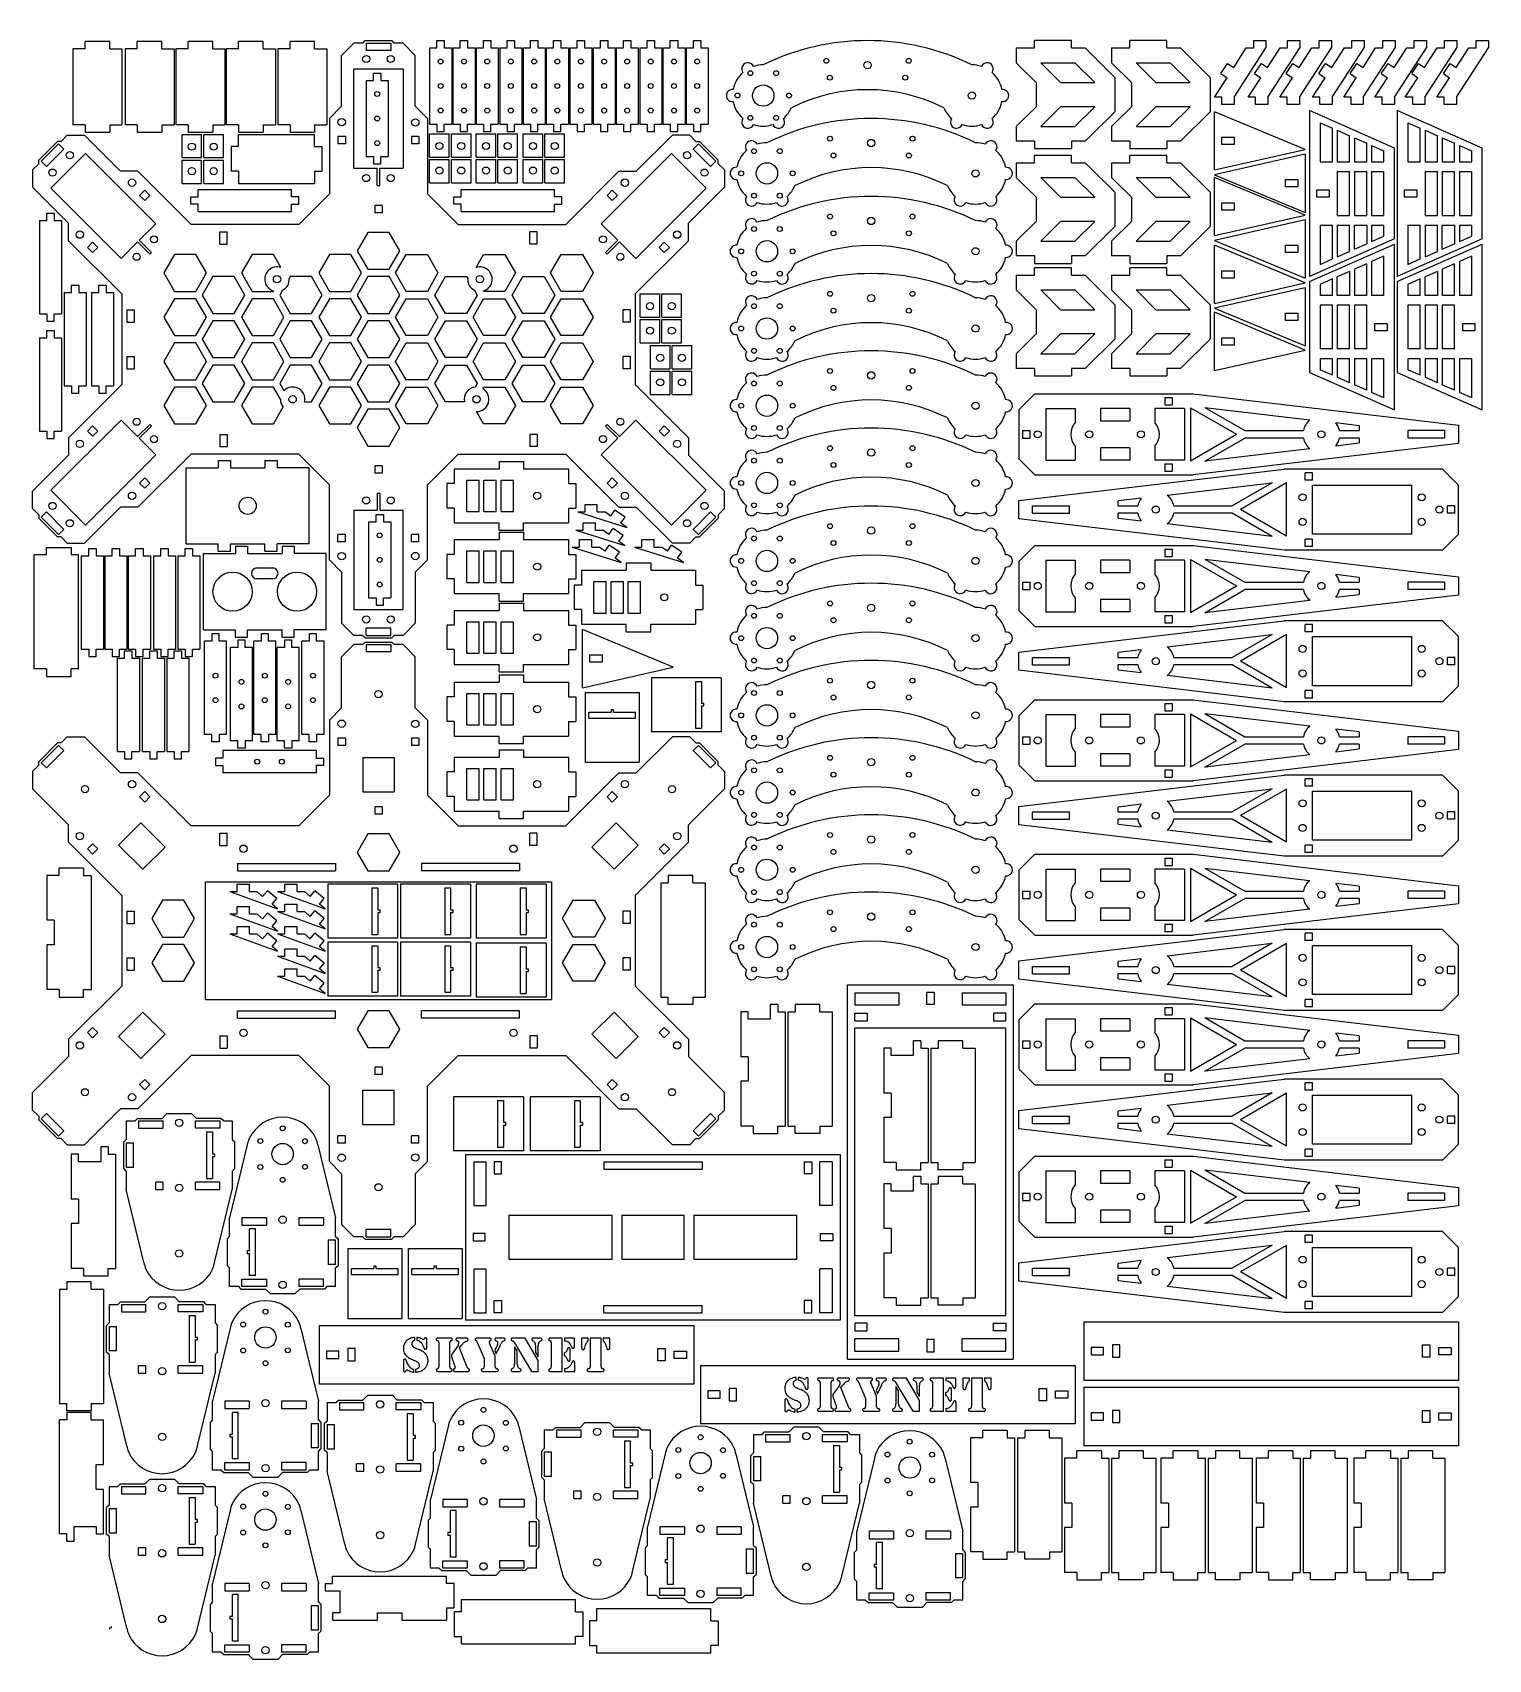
# Model space of a CAD drawing. Header units: millimetres. Extents: x -25 to 568, y -670 to -7.
import ezdxf

# ---------------------------------------------------------------- set-up
doc = ezdxf.new("R2010")
doc.units = ezdxf.units.MM
doc.linetypes.add('K5LT32768', pattern=[0])
doc.layers.add('Системный слой', color=7, linetype='Continuous')

# ---------------------------------------------------------------- blocks, each defined once
blk = doc.blocks.new('U1')
at = {"layer": 'Системный слой', "color": 5, "linetype": 'K5LT32768', "true_color": 0x0000ff}
for p, q in [((111.63, -124.85), (107.3, -132.35)), ((120.29, -124.85), (111.63, -124.85)), ((124.62, -132.35), (120.29, -124.85)), ((107.3, -132.35), (111.63, -139.85)), ((120.29, -139.85), (124.62, -132.35)), ((111.63, -139.85), (120.29, -139.85))]:
    blk.add_line(p, q, dxfattribs=at)
blk = doc.blocks.new('U2')
at = {"layer": 'Системный слой', "color": 5, "linetype": 'K5LT32768', "true_color": 0x0000ff}
for p, q in [((111.63, -106.85), (107.3, -114.35)), ((120.29, -106.85), (111.63, -106.85)), ((124.62, -114.35), (120.29, -106.85)), ((107.3, -114.35), (111.63, -121.85)), ((120.29, -121.85), (124.62, -114.35)), ((111.63, -121.85), (120.29, -121.85))]:
    blk.add_line(p, q, dxfattribs=at)
blk = doc.blocks.new('U3')
at = {"layer": 'Системный слой', "color": 5, "linetype": 'K5LT32768', "true_color": 0x0000ff}
for p, q in [((111.63, -142.85), (107.3, -150.35)), ((120.29, -142.85), (111.63, -142.85)), ((124.62, -150.35), (120.29, -142.85)), ((107.3, -150.35), (111.63, -157.85)), ((120.29, -157.85), (124.62, -150.35)), ((111.63, -157.85), (120.29, -157.85))]:
    blk.add_line(p, q, dxfattribs=at)
blk = doc.blocks.new('U4')
at = {"layer": 'Системный слой', "color": 5, "linetype": 'K5LT32768', "true_color": 0x0000ff}
for p, q in [((96.04, -115.85), (91.71, -123.35)), ((104.7, -115.85), (96.04, -115.85)), ((109.03, -123.35), (104.7, -115.85)), ((91.71, -123.35), (96.04, -130.85)), ((104.7, -130.85), (109.03, -123.35)), ((96.04, -130.85), (104.7, -130.85))]:
    blk.add_line(p, q, dxfattribs=at)
blk = doc.blocks.new('U5')
at = {"layer": 'Системный слой', "color": 5, "linetype": 'K5LT32768', "true_color": 0x0000ff}
for p, q in [((96.04, -97.85), (91.71, -105.35)), ((104.7, -97.85), (96.04, -97.85)), ((109.03, -105.35), (104.7, -97.85)), ((91.71, -105.35), (96.04, -112.85)), ((104.7, -112.85), (109.03, -105.35)), ((96.04, -112.85), (104.7, -112.85))]:
    blk.add_line(p, q, dxfattribs=at)
blk = doc.blocks.new('U6')
at = {"layer": 'Системный слой', "color": 5, "linetype": 'K5LT32768', "true_color": 0x0000ff}
for p, q in [((96.04, -133.85), (91.71, -141.35)), ((104.7, -133.85), (96.04, -133.85)), ((109.03, -141.35), (104.7, -133.85)), ((91.71, -141.35), (96.04, -148.85)), ((104.7, -148.85), (109.03, -141.35)), ((96.04, -148.85), (104.7, -148.85))]:
    blk.add_line(p, q, dxfattribs=at)
blk = doc.blocks.new('U7')
at = {"layer": 'Системный слой', "color": 5, "linetype": 'K5LT32768', "true_color": 0x0000ff}
for p, q in [((96.04, -151.85), (91.71, -159.35)), ((104.7, -151.85), (96.04, -151.85)), ((109.03, -159.35), (104.7, -151.85)), ((91.71, -159.35), (96.04, -166.85)), ((104.7, -166.85), (109.03, -159.35)), ((96.04, -166.85), (104.7, -166.85))]:
    blk.add_line(p, q, dxfattribs=at)
blk = doc.blocks.new('U8')
at = {"layer": 'Системный слой', "color": 5, "linetype": 'K5LT32768', "true_color": 0x0000ff}
for p, q in [((80.05, -124.85), (75.72, -132.35)), ((88.71, -124.85), (80.05, -124.85)), ((93.04, -132.35), (88.71, -124.85)), ((75.72, -132.35), (80.05, -139.85)), ((88.71, -139.85), (93.04, -132.35)), ((80.05, -139.85), (88.71, -139.85))]:
    blk.add_line(p, q, dxfattribs=at)
blk = doc.blocks.new('U9')
at = {"layer": 'Системный слой', "color": 5, "linetype": 'K5LT32768', "true_color": 0x0000ff}
for p, q in [((64.47, -115.85), (60.14, -123.35)), ((73.13, -115.85), (64.47, -115.85)), ((77.46, -123.35), (73.13, -115.85)), ((60.14, -123.35), (64.47, -130.85)), ((73.13, -130.85), (77.46, -123.35)), ((64.47, -130.85), (73.13, -130.85))]:
    blk.add_line(p, q, dxfattribs=at)
blk = doc.blocks.new('U10')
at = {"layer": 'Системный слой', "color": 5, "linetype": 'K5LT32768', "true_color": 0x0000ff}
for p, q in [((64.47, -133.85), (60.14, -141.35)), ((73.13, -133.85), (64.47, -133.85)), ((77.46, -141.35), (73.13, -133.85)), ((60.14, -141.35), (64.47, -148.85)), ((73.13, -148.85), (77.46, -141.35)), ((64.47, -148.85), (73.13, -148.85))]:
    blk.add_line(p, q, dxfattribs=at)
blk = doc.blocks.new('U11')
at = {"layer": 'Системный слой', "color": 5, "linetype": 'K5LT32768', "true_color": 0x0000ff}
for p, q in [((48.48, -124.85), (44.15, -132.35)), ((57.14, -124.85), (48.48, -124.85)), ((61.47, -132.35), (57.14, -124.85)), ((44.15, -132.35), (48.48, -139.85)), ((57.14, -139.85), (61.47, -132.35)), ((48.48, -139.85), (57.14, -139.85))]:
    blk.add_line(p, q, dxfattribs=at)
blk = doc.blocks.new('U12')
at = {"layer": 'Системный слой', "color": 5, "linetype": 'K5LT32768', "true_color": 0x0000ff}
for p, q in [((48.48, -106.85), (44.15, -114.35)), ((57.14, -106.85), (48.48, -106.85)), ((61.47, -114.35), (57.14, -106.85)), ((44.15, -114.35), (48.48, -121.85)), ((57.14, -121.85), (61.47, -114.35)), ((48.48, -121.85), (57.14, -121.85))]:
    blk.add_line(p, q, dxfattribs=at)
blk = doc.blocks.new('U13')
at = {"layer": 'Системный слой', "color": 5, "linetype": 'K5LT32768', "true_color": 0x0000ff}
for p, q in [((48.48, -142.85), (44.15, -150.35)), ((57.14, -142.85), (48.48, -142.85)), ((61.47, -150.35), (57.14, -142.85)), ((44.15, -150.35), (48.48, -157.85)), ((57.14, -157.85), (61.47, -150.35)), ((48.48, -157.85), (57.14, -157.85))]:
    blk.add_line(p, q, dxfattribs=at)
blk = doc.blocks.new('U14')
at = {"layer": 'Системный слой', "color": 5, "linetype": 'K5LT32768', "true_color": 0x0000ff}
for p, q in [((32.89, -115.85), (28.56, -123.35)), ((41.55, -115.85), (32.89, -115.85)), ((45.88, -123.35), (41.55, -115.85)), ((28.56, -123.35), (32.89, -130.85)), ((41.55, -130.85), (45.88, -123.35)), ((32.89, -130.85), (41.55, -130.85))]:
    blk.add_line(p, q, dxfattribs=at)
blk = doc.blocks.new('U15')
at = {"layer": 'Системный слой', "color": 5, "linetype": 'K5LT32768', "true_color": 0x0000ff}
for p, q in [((32.89, -97.85), (28.56, -105.35)), ((41.55, -97.85), (32.89, -97.85)), ((45.88, -105.35), (41.55, -97.85)), ((28.56, -105.35), (32.89, -112.85)), ((41.55, -112.85), (45.88, -105.35)), ((32.89, -112.85), (41.55, -112.85))]:
    blk.add_line(p, q, dxfattribs=at)
blk = doc.blocks.new('U16')
at = {"layer": 'Системный слой', "color": 5, "linetype": 'K5LT32768', "true_color": 0x0000ff}
for p, q in [((32.89, -133.85), (28.56, -141.35)), ((41.55, -133.85), (32.89, -133.85)), ((45.88, -141.35), (41.55, -133.85)), ((28.56, -141.35), (32.89, -148.85)), ((41.55, -148.85), (45.88, -141.35)), ((32.89, -148.85), (41.55, -148.85))]:
    blk.add_line(p, q, dxfattribs=at)
blk = doc.blocks.new('U17')
at = {"layer": 'Системный слой', "color": 5, "linetype": 'K5LT32768', "true_color": 0x0000ff}
for p, q in [((32.89, -151.85), (28.56, -159.35)), ((41.55, -151.85), (32.89, -151.85)), ((45.88, -159.35), (41.55, -151.85)), ((28.56, -159.35), (32.89, -166.85)), ((41.55, -166.85), (45.88, -159.35)), ((32.89, -166.85), (41.55, -166.85))]:
    blk.add_line(p, q, dxfattribs=at)
blk = doc.blocks.new('U18')
at = {"layer": 'Системный слой', "color": 5, "linetype": 'K5LT32768', "true_color": 0x0000ff}
for p, q in [((122.89, -123.35), (127.22, -115.85)), ((127.22, -115.85), (135.88, -115.85)), ((135.88, -115.85), (140.21, -123.35)), ((127.22, -130.85), (122.89, -123.35)), ((140.21, -123.35), (135.88, -130.85)), ((135.88, -130.85), (127.22, -130.85))]:
    blk.add_line(p, q, dxfattribs=at)
blk = doc.blocks.new('U19')
at = {"layer": 'Системный слой', "color": 5, "linetype": 'K5LT32768', "true_color": 0x0000ff}
for p, q in [((122.89, -105.35), (127.22, -97.85)), ((127.22, -97.85), (135.88, -97.85)), ((135.88, -97.85), (140.21, -105.35)), ((127.22, -112.85), (122.89, -105.35)), ((140.21, -105.35), (135.88, -112.85)), ((135.88, -112.85), (127.22, -112.85))]:
    blk.add_line(p, q, dxfattribs=at)
blk = doc.blocks.new('U20')
at = {"layer": 'Системный слой', "color": 5, "linetype": 'K5LT32768', "true_color": 0x0000ff}
for p, q in [((122.89, -141.35), (127.22, -133.85)), ((127.22, -133.85), (135.88, -133.85)), ((135.88, -133.85), (140.21, -141.35)), ((127.22, -148.85), (122.89, -141.35)), ((140.21, -141.35), (135.88, -148.85)), ((135.88, -148.85), (127.22, -148.85))]:
    blk.add_line(p, q, dxfattribs=at)
blk = doc.blocks.new('U21')
at = {"layer": 'Системный слой', "color": 5, "linetype": 'K5LT32768', "true_color": 0x0000ff}
for p, q in [((122.89, -159.35), (127.22, -151.85)), ((127.22, -151.85), (135.88, -151.85)), ((135.88, -151.85), (140.21, -159.35)), ((127.22, -166.85), (122.89, -159.35)), ((140.21, -159.35), (135.88, -166.85)), ((135.88, -166.85), (127.22, -166.85))]:
    blk.add_line(p, q, dxfattribs=at)
blk = doc.blocks.new('U22')
at = {"layer": 'Системный слой', "color": 5, "linetype": 'K5LT32768', "true_color": 0x0000ff}
for p, q in [((138.88, -132.35), (143.21, -124.85)), ((143.21, -124.85), (151.87, -124.85)), ((151.87, -124.85), (156.2, -132.35)), ((143.21, -139.85), (138.88, -132.35)), ((156.2, -132.35), (151.87, -139.85)), ((151.87, -139.85), (143.21, -139.85))]:
    blk.add_line(p, q, dxfattribs=at)
blk = doc.blocks.new('U23')
at = {"layer": 'Системный слой', "color": 5, "linetype": 'K5LT32768', "true_color": 0x0000ff}
for p, q in [((154.47, -123.35), (158.8, -115.85)), ((158.8, -115.85), (167.46, -115.85)), ((167.46, -115.85), (171.79, -123.35)), ((158.8, -130.85), (154.47, -123.35)), ((171.79, -123.35), (167.46, -130.85)), ((167.46, -130.85), (158.8, -130.85))]:
    blk.add_line(p, q, dxfattribs=at)
blk = doc.blocks.new('U24')
at = {"layer": 'Системный слой', "color": 5, "linetype": 'K5LT32768', "true_color": 0x0000ff}
for p, q in [((154.47, -141.35), (158.8, -133.85)), ((158.8, -133.85), (167.46, -133.85)), ((167.46, -133.85), (171.79, -141.35)), ((158.8, -148.85), (154.47, -141.35)), ((171.79, -141.35), (167.46, -148.85)), ((167.46, -148.85), (158.8, -148.85))]:
    blk.add_line(p, q, dxfattribs=at)
blk = doc.blocks.new('U25')
at = {"layer": 'Системный слой', "color": 5, "linetype": 'K5LT32768', "true_color": 0x0000ff}
for p, q in [((170.46, -132.35), (174.79, -124.85)), ((174.79, -124.85), (183.45, -124.85)), ((183.45, -124.85), (187.78, -132.35)), ((174.79, -139.85), (170.46, -132.35)), ((187.78, -132.35), (183.45, -139.85)), ((183.45, -139.85), (174.79, -139.85))]:
    blk.add_line(p, q, dxfattribs=at)
blk = doc.blocks.new('U26')
at = {"layer": 'Системный слой', "color": 5, "linetype": 'K5LT32768', "true_color": 0x0000ff}
for p, q in [((170.46, -114.35), (174.79, -106.85)), ((174.79, -106.85), (183.45, -106.85)), ((183.45, -106.85), (187.78, -114.35)), ((174.79, -121.85), (170.46, -114.35)), ((187.78, -114.35), (183.45, -121.85)), ((183.45, -121.85), (174.79, -121.85))]:
    blk.add_line(p, q, dxfattribs=at)
blk = doc.blocks.new('U27')
at = {"layer": 'Системный слой', "color": 5, "linetype": 'K5LT32768', "true_color": 0x0000ff}
for p, q in [((170.46, -150.35), (174.79, -142.85)), ((174.79, -142.85), (183.45, -142.85)), ((183.45, -142.85), (187.78, -150.35)), ((174.79, -157.85), (170.46, -150.35)), ((187.78, -150.35), (183.45, -157.85)), ((183.45, -157.85), (174.79, -157.85))]:
    blk.add_line(p, q, dxfattribs=at)
blk = doc.blocks.new('U28')
at = {"layer": 'Системный слой', "color": 5, "linetype": 'K5LT32768', "true_color": 0x0000ff}
for p, q in [((186.05, -123.35), (190.38, -115.85)), ((190.38, -115.85), (199.04, -115.85)), ((199.04, -115.85), (203.37, -123.35)), ((190.38, -130.85), (186.05, -123.35)), ((203.37, -123.35), (199.04, -130.85)), ((199.04, -130.85), (190.38, -130.85))]:
    blk.add_line(p, q, dxfattribs=at)
blk = doc.blocks.new('U29')
at = {"layer": 'Системный слой', "color": 5, "linetype": 'K5LT32768', "true_color": 0x0000ff}
for p, q in [((186.05, -105.35), (190.38, -97.85)), ((190.38, -97.85), (199.04, -97.85)), ((199.04, -97.85), (203.37, -105.35)), ((190.38, -112.85), (186.05, -105.35)), ((203.37, -105.35), (199.04, -112.85)), ((199.04, -112.85), (190.38, -112.85))]:
    blk.add_line(p, q, dxfattribs=at)
blk = doc.blocks.new('U30')
at = {"layer": 'Системный слой', "color": 5, "linetype": 'K5LT32768', "true_color": 0x0000ff}
for p, q in [((186.05, -141.35), (190.38, -133.85)), ((190.38, -133.85), (199.04, -133.85)), ((199.04, -133.85), (203.37, -141.35)), ((190.38, -148.85), (186.05, -141.35)), ((203.37, -141.35), (199.04, -148.85)), ((199.04, -148.85), (190.38, -148.85))]:
    blk.add_line(p, q, dxfattribs=at)
blk = doc.blocks.new('U31')
at = {"layer": 'Системный слой', "color": 5, "linetype": 'K5LT32768', "true_color": 0x0000ff}
for p, q in [((186.05, -159.35), (190.38, -151.85)), ((190.38, -151.85), (199.04, -151.85)), ((199.04, -151.85), (203.37, -159.35)), ((190.38, -166.85), (186.05, -159.35)), ((203.37, -159.35), (199.04, -166.85)), ((199.04, -166.85), (190.38, -166.85))]:
    blk.add_line(p, q, dxfattribs=at)
blk = doc.blocks.new('U32')
at = {"layer": 'Системный слой', "color": 5, "linetype": 'K5LT32768', "true_color": 0x0000ff}
for p, q in [((111.63, -88.85), (107.3, -96.35)), ((120.29, -88.85), (111.63, -88.85)), ((124.62, -96.35), (120.29, -88.85)), ((107.3, -96.35), (111.63, -103.85)), ((120.29, -103.85), (124.62, -96.35)), ((111.63, -103.85), (120.29, -103.85))]:
    blk.add_line(p, q, dxfattribs=at)
blk = doc.blocks.new('U33')
at = {"layer": 'Системный слой', "color": 5, "linetype": 'K5LT32768', "true_color": 0x0000ff}
for p, q in [((111.63, -160.85), (107.3, -168.35)), ((120.29, -160.85), (111.63, -160.85)), ((124.62, -168.35), (120.29, -160.85)), ((107.3, -168.35), (111.63, -175.85)), ((120.29, -175.85), (124.62, -168.35)), ((111.63, -175.85), (120.29, -175.85))]:
    blk.add_line(p, q, dxfattribs=at)
blk = doc.blocks.new('U0')
at = {"color": 5, "linetype": 'K5LT32768', "true_color": 0x0000ff}
for p, q in [((105.96, -11.68), (100.96, -16.68)), ((109.55, -11.68), (105.96, -11.68)), ((109.55, -11.68), (110.55, -10.68)), ((110.55, -10.68), (121.38, -10.68)), ((110.96, -11.68), (110.96, -14.68)), ((110.96, -11.68), (120.96, -11.68)), ((120.96, -11.68), (120.96, -14.68)), ((122.38, -11.68), (121.38, -10.68)), ((125.96, -11.68), (122.38, -11.68)), ((125.96, -11.68), (130.96, -16.68)), ((100.96, -37.43), (100.96, -16.68)), ((120.96, -14.68), (110.96, -14.68)), ((130.96, -37.43), (130.96, -16.68)), ((105.96, -62.68), (105.96, -22.18)), ((105.96, -22.18), (125.96, -22.18)), ((125.96, -22.18), (125.96, -62.68)), ((95.96, -42.43), (100.96, -37.43)), ((135.96, -42.43), (130.96, -37.43)), ((95.96, -42.43), (95.96, -73.08)), ((135.96, -42.43), (135.96, -73.08)), ((-22.43, -59.43), (-14.78, -51.77)), ((-21.43, -59.84), (-14.36, -52.77)), ((-13.36, -51.77), (-14.78, -51.77)), ((-14.36, -52.77), (-12.24, -54.89)), ((-10.83, -49.23), (-13.36, -51.77)), ((-10.83, -49.23), (-3.75, -49.23)), ((10.92, -63.91), (-3.75, -49.23)), ((102.46, -49.8), (99.46, -49.8)), ((99.46, -49.8), (99.46, -52.8)), ((102.46, -52.8), (99.46, -52.8)), ((102.46, -49.8), (102.46, -52.8)), ((132.46, -49.8), (129.46, -49.8)), ((129.46, -49.8), (129.46, -52.8)), ((132.46, -52.8), (129.46, -52.8)), ((132.46, -49.8), (132.46, -52.8)), ((221.01, -63.91), (235.68, -49.23)), ((242.75, -49.23), (235.68, -49.23)), ((242.75, -49.23), (245.29, -51.77)), ((246.29, -52.77), (244.17, -54.89)), ((245.29, -51.77), (246.7, -51.77)), ((253.36, -59.84), (246.29, -52.77)), ((254.36, -59.43), (246.7, -51.77)), ((-22.43, -60.84), (-22.43, -59.43)), ((-12.24, -54.89), (-19.31, -61.96)), ((-3.4, -56.66), (-17.54, -70.8)), ((25.24, -85.3), (-3.4, -56.66)), ((206.69, -85.3), (235.33, -56.66)), ((235.33, -56.66), (249.47, -70.8)), ((244.17, -54.89), (251.24, -61.96)), ((254.36, -60.84), (254.36, -59.43)), ((-22.43, -60.84), (-24.97, -63.38)), ((-24.97, -63.38), (-24.97, -70.45)), ((-21.43, -59.84), (-19.31, -61.96)), ((17.99, -63.91), (10.92, -63.91)), ((17.99, -63.91), (39.66, -85.58)), ((105.96, -62.68), (115.46, -62.68)), ((115.46, -69.68), (115.46, -62.68)), ((116.46, -69.68), (116.46, -62.68)), ((116.46, -62.68), (125.96, -62.68)), ((213.94, -63.91), (192.26, -85.58)), ((213.94, -63.91), (221.01, -63.91)), ((253.36, -59.84), (251.24, -61.96)), ((254.36, -60.84), (256.89, -63.38)), ((256.89, -63.38), (256.89, -70.45)), ((-10.3, -85.12), (-24.97, -70.45)), ((-17.54, -70.8), (11.09, -99.44)), ((20.73, -71.6), (18.6, -73.72)), ((20.73, -71.6), (22.85, -73.72)), ((115.46, -69.68), (116.46, -69.68)), ((211.2, -71.6), (209.08, -73.72)), ((211.2, -71.6), (213.32, -73.72)), ((249.47, -70.8), (220.83, -99.44)), ((242.22, -85.12), (256.89, -70.45)), ((18.6, -73.72), (20.73, -75.84)), ((22.85, -73.72), (20.73, -75.84)), ((95.96, -73.08), (83.46, -85.58)), ((117.46, -77.83), (114.46, -77.83)), ((114.46, -77.83), (114.46, -80.83)), ((117.46, -77.83), (117.46, -80.83)), ((135.96, -73.08), (148.46, -85.58)), ((209.08, -73.72), (211.2, -75.84)), ((213.32, -73.72), (211.2, -75.84)), ((-10.3, -92.19), (-10.3, -85.12)), ((25.24, -85.3), (18.52, -92.01)), ((83.46, -85.58), (39.66, -85.58)), ((117.46, -80.83), (114.46, -80.83)), ((148.46, -85.58), (192.26, -85.58)), ((206.69, -85.3), (213.41, -92.01)), ((242.22, -92.19), (242.22, -85.12)), ((-10.3, -92.19), (11.38, -113.86)), ((17.81, -92.72), (11.09, -99.44)), ((22.76, -97.67), (17.81, -92.72)), ((23.47, -96.96), (18.52, -92.01)), ((51.31, -88.58), (54.31, -88.58)), ((51.31, -93.58), (51.31, -88.58)), ((54.31, -93.58), (54.31, -88.58)), ((177.62, -93.58), (177.62, -88.58)), ((180.62, -88.58), (177.62, -88.58)), ((180.62, -93.58), (180.62, -88.58)), ((208.46, -96.96), (213.41, -92.01)), ((209.16, -97.67), (214.11, -92.72)), ((214.11, -92.72), (220.83, -99.44)), ((242.22, -92.19), (220.55, -113.86)), ((-0.48, -92.81), (-2.61, -94.93)), ((-2.61, -94.93), (-0.48, -97.05)), ((-0.48, -92.81), (1.64, -94.93)), ((1.64, -94.93), (-0.48, -97.05)), ((22.76, -97.67), (23.47, -96.96)), ((51.31, -93.58), (54.31, -93.58)), ((180.62, -93.58), (177.62, -93.58)), ((209.16, -97.67), (208.46, -96.96)), ((232.41, -92.81), (230.29, -94.93)), ((230.29, -94.93), (232.41, -97.05)), ((232.41, -92.81), (234.53, -94.93)), ((234.53, -94.93), (232.41, -97.05)), ((11.38, -113.86), (11.38, -150.83)), ((220.55, -113.86), (220.55, -150.83)), ((13.38, -120.35), (16.38, -120.35)), ((13.38, -120.35), (13.38, -125.35)), ((13.38, -125.35), (16.38, -125.35)), ((16.38, -120.35), (16.38, -125.35)), ((215.55, -120.35), (215.55, -125.35)), ((218.55, -120.35), (215.55, -120.35)), ((218.55, -125.35), (215.55, -125.35)), ((218.55, -120.35), (218.55, -125.35)), ((13.38, -139.35), (16.38, -139.35)), ((13.38, -139.35), (13.38, -144.35)), ((13.38, -144.35), (16.38, -144.35)), ((16.38, -139.35), (16.38, -144.35)), ((215.55, -139.35), (215.55, -144.35)), ((218.55, -139.35), (215.55, -139.35)), ((218.55, -144.35), (215.55, -144.35)), ((218.55, -139.35), (218.55, -144.35)), ((-10.3, -172.5), (11.38, -150.83)), ((242.22, -172.5), (220.55, -150.83)), ((-17.54, -193.89), (11.09, -165.26)), ((17.81, -171.97), (11.09, -165.26)), ((214.11, -171.97), (220.83, -165.26)), ((249.47, -193.89), (220.83, -165.26)), ((-2.61, -169.76), (-0.48, -167.64)), ((-0.48, -171.88), (-2.61, -169.76)), ((1.64, -169.76), (-0.48, -167.64)), ((-0.48, -171.88), (1.64, -169.76)), ((22.76, -167.02), (17.81, -171.97)), ((23.47, -167.73), (18.52, -172.68)), ((22.76, -167.02), (23.47, -167.73)), ((51.31, -171.11), (54.31, -171.11)), ((51.31, -171.11), (51.31, -176.11)), ((54.31, -171.11), (54.31, -176.11)), ((180.62, -171.11), (177.62, -171.11)), ((177.62, -171.11), (177.62, -176.11)), ((180.62, -171.11), (180.62, -176.11)), ((209.16, -167.02), (208.46, -167.73)), ((208.46, -167.73), (213.41, -172.68)), ((209.16, -167.02), (214.11, -171.97)), ((230.29, -169.76), (232.41, -167.64)), ((232.41, -171.88), (230.29, -169.76)), ((234.53, -169.76), (232.41, -167.64)), ((232.41, -171.88), (234.53, -169.76)), ((-10.3, -172.5), (-10.3, -179.57)), ((25.24, -179.4), (18.52, -172.68)), ((51.31, -176.11), (54.31, -176.11)), ((180.62, -176.11), (177.62, -176.11)), ((206.69, -179.4), (213.41, -172.68)), ((242.22, -172.5), (242.22, -179.57)), ((-10.3, -179.57), (-24.97, -194.25)), ((25.24, -179.4), (-3.4, -208.04)), ((17.99, -200.79), (39.66, -179.11)), ((83.46, -179.11), (39.66, -179.11)), ((95.96, -191.61), (83.46, -179.11)), ((117.46, -183.86), (114.46, -183.86)), ((114.46, -183.86), (114.46, -186.86)), ((117.46, -183.86), (117.46, -186.86)), ((135.96, -191.61), (148.46, -179.11)), ((148.46, -179.11), (192.26, -179.11)), ((213.94, -200.79), (192.26, -179.11)), ((206.69, -179.4), (235.33, -208.04)), ((242.22, -179.57), (256.89, -194.25)), ((18.6, -190.97), (20.73, -188.85)), ((20.73, -193.09), (18.6, -190.97)), ((22.85, -190.97), (20.73, -188.85)), ((20.73, -193.09), (22.85, -190.97)), ((95.96, -222.26), (95.96, -191.61)), ((117.46, -186.86), (114.46, -186.86)), ((135.96, -222.26), (135.96, -191.61)), ((209.08, -190.97), (211.2, -188.85)), ((211.2, -193.09), (209.08, -190.97)), ((213.32, -190.97), (211.2, -188.85)), ((211.2, -193.09), (213.32, -190.97)), ((-24.97, -201.32), (-24.97, -194.25)), ((-3.4, -208.04), (-17.54, -193.89)), ((115.46, -195.01), (116.46, -195.01)), ((115.46, -195.01), (115.46, -202.01)), ((116.46, -195.01), (116.46, -202.01)), ((235.33, -208.04), (249.47, -193.89)), ((256.89, -201.32), (256.89, -194.25)), ((-22.43, -203.85), (-24.97, -201.32)), ((-22.43, -203.85), (-22.43, -205.27)), ((-22.43, -205.27), (-14.78, -212.92)), ((-21.43, -204.85), (-19.31, -202.73)), ((-21.43, -204.85), (-14.36, -211.92)), ((-12.24, -209.8), (-19.31, -202.73)), ((10.92, -200.79), (-3.75, -215.46)), ((17.99, -200.79), (10.92, -200.79)), ((105.96, -202.01), (105.96, -242.51)), ((105.96, -202.01), (115.46, -202.01)), ((116.46, -202.01), (125.96, -202.01)), ((125.96, -242.51), (125.96, -202.01)), ((213.94, -200.79), (221.01, -200.79)), ((221.01, -200.79), (235.68, -215.46)), ((244.17, -209.8), (251.24, -202.73)), ((253.36, -204.85), (246.29, -211.92)), ((254.36, -205.27), (246.7, -212.92)), ((253.36, -204.85), (251.24, -202.73)), ((254.36, -203.85), (256.89, -201.32)), ((254.36, -203.85), (254.36, -205.27)), ((-14.36, -211.92), (-12.24, -209.8)), ((99.46, -214.89), (99.46, -211.89)), ((102.46, -211.89), (99.46, -211.89)), ((102.46, -214.89), (102.46, -211.89)), ((129.46, -214.89), (129.46, -211.89)), ((132.46, -211.89), (129.46, -211.89)), ((132.46, -214.89), (132.46, -211.89)), ((246.29, -211.92), (244.17, -209.8)), ((-13.36, -212.92), (-14.78, -212.92)), ((-10.83, -215.46), (-13.36, -212.92)), ((-10.83, -215.46), (-3.75, -215.46)), ((102.46, -214.89), (99.46, -214.89)), ((132.46, -214.89), (129.46, -214.89)), ((242.75, -215.46), (235.68, -215.46)), ((242.75, -215.46), (245.29, -212.92)), ((245.29, -212.92), (246.7, -212.92)), ((95.96, -222.26), (100.96, -227.26)), ((135.96, -222.26), (130.96, -227.26)), ((100.96, -227.26), (100.96, -248.01)), ((130.96, -227.26), (130.96, -248.01)), ((105.96, -242.51), (125.96, -242.51)), ((105.96, -253.01), (100.96, -248.01)), ((110.96, -253.01), (110.96, -250.01)), ((120.96, -250.01), (110.96, -250.01)), ((120.96, -253.01), (120.96, -250.01)), ((125.96, -253.01), (130.96, -248.01)), ((109.55, -253.01), (105.96, -253.01)), ((109.55, -253.01), (110.55, -254.01)), ((110.55, -254.01), (121.38, -254.01)), ((110.96, -253.01), (120.96, -253.01)), ((122.38, -253.01), (121.38, -254.01)), ((125.96, -253.01), (122.38, -253.01))]:
    blk.add_line(p, q, dxfattribs=at)
for points in [[(76.18, -103.13), (73.13, -97.85), (64.47, -97.85), (60.14, -105.35), (64.47, -112.85), (73.13, -112.85), (73.22, -112.68)], [(155.75, -103.13), (158.8, -97.85), (167.46, -97.85), (171.79, -105.35), (167.46, -112.85), (158.8, -112.85), (158.7, -112.68)], [(76.87, -112.36), (75.72, -114.35), (80.05, -121.85), (88.71, -121.85), (93.04, -114.35), (88.71, -106.85), (80.05, -106.85), (79.63, -107.58)], [(155.06, -112.36), (156.2, -114.35), (151.87, -121.85), (143.21, -121.85), (138.88, -114.35), (143.21, -106.85), (151.87, -106.85), (152.3, -107.58)], [(85.88, -157.85), (88.71, -157.85), (93.04, -150.35), (88.71, -142.85), (80.05, -142.85), (75.72, -150.35), (77.43, -153.3)], [(151.03, -157.85), (143.21, -157.85), (138.88, -150.35), (143.21, -142.85), (151.87, -142.85), (156.2, -150.35), (155.34, -151.84)], [(75.99, -156.81), (73.13, -151.85), (64.47, -151.85), (60.14, -159.35), (64.47, -166.85), (73.13, -166.85), (77.1, -159.95)], [(158.43, -152.48), (158.8, -151.85), (167.46, -151.85), (171.79, -159.35), (167.46, -166.85), (158.8, -166.85), (155.89, -161.81)]]:
    blk.add_lwpolyline(points, dxfattribs=at)
for centre, radius in [((110.96, -18.18), 1.45), ((120.96, -18.18), 1.45), ((100.96, -43.93), 1.5), ((130.96, -44.01), 1.5), ((-9.77, -57.37), 1.45), ((241.69, -57.37), 1.45), ((-16.84, -64.44), 1.45), ((110.96, -66.68), 1.45), ((120.96, -66.68), 1.45), ((248.76, -64.44), 1.45), ((15.57, -68.56), 1.5), ((216.36, -68.56), 1.5), ((-5.7, -89.72), 1.5), ((24.53, -91.66), 1.45), ((207.4, -91.66), 1.45), ((237.63, -89.72), 1.5), ((17.46, -98.73), 1.45), ((214.47, -98.73), 1.45), ((74.64, -107.89), 1.5), ((157.29, -107.89), 1.5), ((80.99, -156.81), 1.5), ((155.92, -156.81), 1.5), ((17.46, -165.96), 1.45), ((214.47, -165.96), 1.45), ((24.53, -173.03), 1.45), ((207.4, -173.03), 1.45), ((-5.7, -174.98), 1.5), ((237.63, -174.98), 1.5), ((-16.84, -200.26), 1.45), ((15.57, -196.13), 1.5), ((110.96, -198.01), 1.45), ((120.96, -198.01), 1.45), ((216.36, -196.13), 1.5), ((248.76, -200.26), 1.45), ((-9.77, -207.33), 1.45), ((241.69, -207.33), 1.45), ((100.96, -220.76), 1.5), ((130.96, -220.68), 1.5), ((110.96, -246.51), 1.45), ((120.96, -246.51), 1.45)]:
    blk.add_circle(centre, radius, dxfattribs=at)
for centre, start, end in [((74.64, -107.89), 72.11164, 253.52484), ((157.29, -107.89), 286.47516, 107.88836), ((74.64, -107.89), 296.49803, 3.50197), ((157.29, -107.89), 176.49803, 243.50197), ((80.99, -156.81), 347.99642, 135.42551), ((155.92, -156.81), 96.65811, 192.00358), ((80.99, -156.81), 179.99542, 219.02181), ((155.92, -156.81), 269.66788, 59.83034)]:
    blk.add_arc(centre, 5, start, end, dxfattribs=at)
at = {"layer": 'Системный слой'}
for name in ['U32', 'U15', 'U5', 'U19', 'U29', 'U12', 'U2', 'U26', 'U14', 'U9', 'U4', 'U18', 'U23', 'U28', 'U11', 'U8', 'U1', 'U22', 'U25', 'U16', 'U10', 'U6', 'U20', 'U24', 'U30', 'U13', 'U3', 'U27', 'U17', 'U7', 'U21', 'U31', 'U33']:
    blk.add_blockref(name, (0, 0), dxfattribs=at)
blk = doc.blocks.new('U35')
at = {"layer": 'Системный слой', "color": 5, "linetype": 'K5LT32768', "true_color": 0x0000ff}
for p, q in [((111.63, -333.91), (107.3, -341.41)), ((120.29, -333.91), (111.63, -333.91)), ((124.62, -341.41), (120.29, -333.91)), ((107.3, -341.41), (111.63, -348.91)), ((120.29, -348.91), (124.62, -341.41)), ((111.63, -348.91), (120.29, -348.91))]:
    blk.add_line(p, q, dxfattribs=at)
blk = doc.blocks.new('U36')
at = {"layer": 'Системный слой', "color": 5, "linetype": 'K5LT32768', "true_color": 0x0000ff}
for p, q in [((111.63, -405.91), (107.3, -413.41)), ((120.29, -405.91), (111.63, -405.91)), ((124.62, -413.41), (120.29, -405.91)), ((107.3, -413.41), (111.63, -420.91)), ((120.29, -420.91), (124.62, -413.41)), ((111.63, -420.91), (120.29, -420.91))]:
    blk.add_line(p, q, dxfattribs=at)
blk = doc.blocks.new('U37')
at = {"layer": 'Системный слой', "color": 5, "linetype": 'K5LT32768', "true_color": 0x0000ff}
for p, q in [((27.97, -360.91), (23.64, -368.41)), ((36.63, -360.91), (27.97, -360.91)), ((40.96, -368.41), (36.63, -360.91)), ((23.64, -368.41), (27.97, -375.91)), ((36.63, -375.91), (40.96, -368.41)), ((27.97, -375.91), (36.63, -375.91))]:
    blk.add_line(p, q, dxfattribs=at)
blk = doc.blocks.new('U38')
at = {"layer": 'Системный слой', "color": 5, "linetype": 'K5LT32768', "true_color": 0x0000ff}
for p, q in [((27.97, -378.91), (23.64, -386.41)), ((36.63, -378.91), (27.97, -378.91)), ((40.96, -386.41), (36.63, -378.91)), ((23.64, -386.41), (27.97, -393.91)), ((36.63, -393.91), (40.96, -386.41)), ((27.97, -393.91), (36.63, -393.91))]:
    blk.add_line(p, q, dxfattribs=at)
blk = doc.blocks.new('U39')
at = {"layer": 'Системный слой', "color": 5, "linetype": 'K5LT32768', "true_color": 0x0000ff}
for p, q in [((190.96, -368.41), (195.29, -360.91)), ((195.29, -360.91), (203.95, -360.91)), ((203.95, -360.91), (208.28, -368.41)), ((195.29, -375.91), (190.96, -368.41)), ((208.28, -368.41), (203.95, -375.91)), ((203.95, -375.91), (195.29, -375.91))]:
    blk.add_line(p, q, dxfattribs=at)
blk = doc.blocks.new('U40')
at = {"layer": 'Системный слой', "color": 5, "linetype": 'K5LT32768', "true_color": 0x0000ff}
for p, q in [((190.96, -386.41), (195.29, -378.91)), ((195.29, -378.91), (203.95, -378.91)), ((203.95, -378.91), (208.28, -386.41)), ((195.29, -393.91), (190.96, -386.41)), ((208.28, -386.41), (203.95, -393.91)), ((203.95, -393.91), (195.29, -393.91))]:
    blk.add_line(p, q, dxfattribs=at)
blk = doc.blocks.new('U34')
at = {"color": 5, "linetype": 'K5LT32768', "true_color": 0x0000ff}
for p, q in [((105.96, -256.74), (100.96, -261.74)), ((109.55, -256.74), (105.96, -256.74)), ((109.55, -256.74), (110.55, -255.74)), ((110.55, -255.74), (121.38, -255.74)), ((110.96, -256.74), (110.96, -259.74)), ((110.96, -256.74), (120.96, -256.74)), ((120.96, -256.74), (120.96, -259.74)), ((122.38, -256.74), (121.38, -255.74)), ((125.96, -256.74), (122.38, -256.74)), ((125.96, -256.74), (130.96, -261.74)), ((100.96, -282.49), (100.96, -261.74)), ((120.96, -259.74), (110.96, -259.74)), ((130.96, -282.49), (130.96, -261.74)), ((95.96, -287.49), (100.96, -282.49)), ((135.96, -287.49), (130.96, -282.49)), ((95.96, -287.49), (95.96, -318.14)), ((135.96, -287.49), (135.96, -318.14)), ((-22.43, -304.49), (-14.78, -296.83)), ((-21.43, -304.9), (-14.36, -297.83)), ((-13.36, -296.83), (-14.78, -296.83)), ((-14.36, -297.83), (-12.24, -299.95)), ((-10.83, -294.29), (-13.36, -296.83)), ((-10.83, -294.29), (-3.75, -294.29)), ((10.92, -308.97), (-3.75, -294.29)), ((102.46, -294.86), (99.46, -294.86)), ((99.46, -294.86), (99.46, -297.86)), ((102.46, -297.86), (99.46, -297.86)), ((102.46, -294.86), (102.46, -297.86)), ((132.46, -294.86), (129.46, -294.86)), ((129.46, -294.86), (129.46, -297.86)), ((132.46, -297.86), (129.46, -297.86)), ((132.46, -294.86), (132.46, -297.86)), ((221.01, -308.97), (235.68, -294.29)), ((242.75, -294.29), (235.68, -294.29)), ((242.75, -294.29), (245.29, -296.83)), ((246.29, -297.83), (244.17, -299.95)), ((245.29, -296.83), (246.7, -296.83)), ((253.36, -304.9), (246.29, -297.83)), ((254.36, -304.49), (246.7, -296.83)), ((-22.43, -305.9), (-22.43, -304.49)), ((-21.43, -304.9), (-19.31, -307.02)), ((-12.24, -299.95), (-19.31, -307.02)), ((109.57, -302.74), (109.57, -316.74)), ((109.57, -302.74), (122.36, -302.74)), ((122.36, -302.74), (122.36, -316.74)), ((244.17, -299.95), (251.24, -307.02)), ((253.36, -304.9), (251.24, -307.02)), ((254.36, -305.9), (254.36, -304.49)), ((-22.43, -305.9), (-24.97, -308.44)), ((-24.97, -308.44), (-24.97, -315.51)), ((17.99, -308.97), (10.92, -308.97)), ((17.99, -308.97), (39.66, -330.64)), ((213.94, -308.97), (192.26, -330.64)), ((213.94, -308.97), (221.01, -308.97)), ((254.36, -305.9), (256.89, -308.44)), ((256.89, -308.44), (256.89, -315.51)), ((-10.3, -330.18), (-24.97, -315.51)), ((20.73, -316.66), (18.6, -318.78)), ((20.73, -316.66), (22.85, -318.78)), ((95.96, -318.14), (83.46, -330.64)), ((109.57, -316.74), (122.36, -316.74)), ((135.96, -318.14), (148.46, -330.64)), ((211.2, -316.66), (209.08, -318.78)), ((211.2, -316.66), (213.32, -318.78)), ((242.22, -330.18), (256.89, -315.51)), ((18.6, -318.78), (20.73, -320.9)), ((22.85, -318.78), (20.73, -320.9)), ((117.46, -322.89), (114.46, -322.89)), ((114.46, -322.89), (114.46, -325.89)), ((117.46, -322.89), (117.46, -325.89)), ((209.08, -318.78), (211.2, -320.9)), ((213.32, -318.78), (211.2, -320.9)), ((-10.3, -337.25), (-10.3, -330.18)), ((10.11, -338.41), (19.15, -329.37)), ((19.15, -329.37), (29.05, -339.27)), ((83.46, -330.64), (39.66, -330.64)), ((117.46, -325.89), (114.46, -325.89)), ((148.46, -330.64), (192.26, -330.64)), ((212.77, -329.37), (202.87, -339.27)), ((212.77, -329.37), (221.82, -338.41)), ((242.22, -337.25), (242.22, -330.18)), ((-10.3, -337.25), (11.38, -358.92)), ((-0.48, -337.87), (-2.61, -339.99)), ((-0.48, -337.87), (1.64, -339.99)), ((51.31, -333.64), (54.31, -333.64)), ((51.31, -338.64), (51.31, -333.64)), ((54.31, -338.64), (54.31, -333.64)), ((177.62, -338.64), (177.62, -333.64)), ((180.62, -333.64), (177.62, -333.64)), ((180.62, -338.64), (180.62, -333.64)), ((242.22, -337.25), (220.55, -358.92)), ((232.41, -337.87), (230.29, -339.99)), ((232.41, -337.87), (234.53, -339.99)), ((-2.61, -339.99), (-0.48, -342.11)), ((1.64, -339.99), (-0.48, -342.11)), ((10.11, -338.41), (20.01, -348.31)), ((20.01, -348.31), (29.05, -339.27)), ((51.31, -338.64), (54.31, -338.64)), ((180.62, -338.64), (177.62, -338.64)), ((202.87, -339.27), (211.92, -348.31)), ((221.82, -338.41), (211.92, -348.31)), ((230.29, -339.99), (232.41, -342.11)), ((234.53, -339.99), (232.41, -342.11)), ((58.48, -345.91), (58.48, -348.91)), ((58.48, -345.91), (98.48, -345.91)), ((58.48, -348.91), (98.48, -348.91)), ((98.48, -345.91), (98.48, -348.91)), ((173.45, -345.91), (133.45, -345.91)), ((133.45, -345.91), (133.45, -348.91)), ((173.45, -348.91), (133.45, -348.91)), ((173.45, -345.91), (173.45, -348.91)), ((45.46, -353.41), (186.46, -353.41)), ((45.46, -401.41), (45.46, -353.41)), ((186.46, -353.41), (186.46, -401.41)), ((11.38, -358.92), (11.38, -395.89)), ((220.55, -358.92), (220.55, -395.89)), ((13.38, -365.41), (16.38, -365.41)), ((13.38, -365.41), (13.38, -370.41)), ((13.38, -370.41), (16.38, -370.41)), ((16.38, -365.41), (16.38, -370.41)), ((215.55, -365.41), (215.55, -370.41)), ((218.55, -365.41), (215.55, -365.41)), ((218.55, -370.41), (215.55, -370.41)), ((218.55, -365.41), (218.55, -370.41)), ((13.38, -384.41), (16.38, -384.41)), ((13.38, -384.41), (13.38, -389.41)), ((16.38, -384.41), (16.38, -389.41)), ((215.55, -384.41), (215.55, -389.41)), ((218.55, -384.41), (215.55, -384.41)), ((218.55, -384.41), (218.55, -389.41)), ((13.38, -389.41), (16.38, -389.41)), ((218.55, -389.41), (215.55, -389.41)), ((-10.3, -417.56), (11.38, -395.89)), ((242.22, -417.56), (220.55, -395.89)), ((45.46, -401.41), (186.46, -401.41)), ((10.11, -416.4), (20.01, -406.5)), ((20.01, -406.5), (29.05, -415.54)), ((58.48, -408.91), (58.48, -405.91)), ((58.48, -405.91), (98.48, -405.91)), ((58.48, -408.91), (98.48, -408.91)), ((98.48, -408.91), (98.48, -405.91)), ((133.45, -408.91), (133.45, -405.91)), ((173.45, -405.91), (133.45, -405.91)), ((173.45, -408.91), (133.45, -408.91)), ((173.45, -408.91), (173.45, -405.91)), ((202.87, -415.54), (211.92, -406.5)), ((221.82, -416.4), (211.92, -406.5)), ((-10.3, -417.56), (-10.3, -424.63)), ((-2.61, -414.82), (-0.48, -412.7)), ((-0.48, -416.94), (-2.61, -414.82)), ((1.64, -414.82), (-0.48, -412.7)), ((-0.48, -416.94), (1.64, -414.82)), ((10.11, -416.4), (19.15, -425.44)), ((19.15, -425.44), (29.05, -415.54)), ((51.31, -416.17), (54.31, -416.17)), ((51.31, -416.17), (51.31, -421.17)), ((54.31, -416.17), (54.31, -421.17)), ((180.62, -416.17), (177.62, -416.17)), ((177.62, -416.17), (177.62, -421.17)), ((180.62, -416.17), (180.62, -421.17)), ((212.77, -425.44), (202.87, -415.54)), ((212.77, -425.44), (221.82, -416.4)), ((230.29, -414.82), (232.41, -412.7)), ((232.41, -416.94), (230.29, -414.82)), ((234.53, -414.82), (232.41, -412.7)), ((232.41, -416.94), (234.53, -414.82)), ((242.22, -417.56), (242.22, -424.63)), ((17.99, -445.85), (39.66, -424.17)), ((83.46, -424.17), (39.66, -424.17)), ((51.31, -421.17), (54.31, -421.17)), ((95.96, -436.67), (83.46, -424.17)), ((135.96, -436.67), (148.46, -424.17)), ((148.46, -424.17), (192.26, -424.17)), ((180.62, -421.17), (177.62, -421.17)), ((213.94, -445.85), (192.26, -424.17)), ((-10.3, -424.63), (-24.97, -439.31)), ((117.46, -428.92), (114.46, -428.92)), ((114.46, -428.92), (114.46, -431.92)), ((117.46, -428.92), (117.46, -431.92)), ((242.22, -424.63), (256.89, -439.31)), ((18.6, -436.03), (20.73, -433.91)), ((20.73, -438.15), (18.6, -436.03)), ((22.85, -436.03), (20.73, -433.91)), ((20.73, -438.15), (22.85, -436.03)), ((95.96, -467.32), (95.96, -436.67)), ((117.46, -431.92), (114.46, -431.92)), ((135.96, -467.32), (135.96, -436.67)), ((209.08, -436.03), (211.2, -433.91)), ((211.2, -438.15), (209.08, -436.03)), ((213.32, -436.03), (211.2, -433.91)), ((211.2, -438.15), (213.32, -436.03)), ((-24.97, -446.38), (-24.97, -439.31)), ((109.57, -452.31), (109.57, -438.31)), ((109.57, -438.31), (122.36, -438.31)), ((122.36, -452.31), (122.36, -438.31)), ((256.89, -446.38), (256.89, -439.31)), ((-22.43, -448.91), (-24.97, -446.38)), ((-22.43, -448.91), (-22.43, -450.33)), ((-22.43, -450.33), (-14.78, -457.98)), ((-21.43, -449.91), (-19.31, -447.79)), ((-21.43, -449.91), (-14.36, -456.98)), ((-12.24, -454.86), (-19.31, -447.79)), ((10.92, -445.85), (-3.75, -460.52)), ((17.99, -445.85), (10.92, -445.85)), ((213.94, -445.85), (221.01, -445.85)), ((221.01, -445.85), (235.68, -460.52)), ((244.17, -454.86), (251.24, -447.79)), ((253.36, -449.91), (246.29, -456.98)), ((254.36, -450.33), (246.7, -457.98)), ((253.36, -449.91), (251.24, -447.79)), ((254.36, -448.91), (256.89, -446.38)), ((254.36, -448.91), (254.36, -450.33)), ((-14.36, -456.98), (-12.24, -454.86)), ((99.46, -459.95), (99.46, -456.95)), ((102.46, -456.95), (99.46, -456.95)), ((102.46, -459.95), (102.46, -456.95)), ((109.57, -452.31), (122.36, -452.31)), ((129.46, -459.95), (129.46, -456.95)), ((132.46, -456.95), (129.46, -456.95)), ((132.46, -459.95), (132.46, -456.95)), ((246.29, -456.98), (244.17, -454.86)), ((-13.36, -457.98), (-14.78, -457.98)), ((-10.83, -460.52), (-13.36, -457.98)), ((-10.83, -460.52), (-3.75, -460.52)), ((102.46, -459.95), (99.46, -459.95)), ((132.46, -459.95), (129.46, -459.95)), ((242.75, -460.52), (235.68, -460.52)), ((242.75, -460.52), (245.29, -457.98)), ((245.29, -457.98), (246.7, -457.98)), ((95.96, -467.32), (100.96, -472.32)), ((135.96, -467.32), (130.96, -472.32)), ((100.96, -472.32), (100.96, -493.07)), ((130.96, -472.32), (130.96, -493.07)), ((105.96, -498.07), (100.96, -493.07)), ((110.96, -498.07), (110.96, -495.07)), ((120.96, -495.07), (110.96, -495.07)), ((120.96, -498.07), (120.96, -495.07)), ((125.96, -498.07), (130.96, -493.07)), ((109.55, -498.07), (105.96, -498.07)), ((109.55, -498.07), (110.55, -499.07)), ((110.55, -499.07), (121.38, -499.07)), ((110.96, -498.07), (120.96, -498.07)), ((122.38, -498.07), (121.38, -499.07)), ((125.96, -498.07), (122.38, -498.07))]:
    blk.add_line(p, q, dxfattribs=at)
for centre, radius in [((115.96, -276.95), 1.45), ((100.96, -288.99), 1.5), ((130.96, -289.07), 1.5), ((-3.6, -315.66), 1.45), ((15.57, -313.62), 1.5), ((216.36, -313.62), 1.5), ((235.53, -315.66), 1.45), ((-5.7, -334.77), 1.5), ((237.63, -334.77), 1.5), ((60.96, -339.91), 1.5), ((170.96, -339.91), 1.5), ((60.96, -414.91), 1.5), ((170.96, -414.91), 1.5), ((-5.7, -420.04), 1.5), ((237.63, -420.04), 1.5), ((-3.6, -439.15), 1.45), ((15.57, -441.19), 1.5), ((216.36, -441.19), 1.5), ((235.53, -439.15), 1.45), ((100.96, -465.82), 1.5), ((130.96, -465.74), 1.5), ((115.96, -477.86), 1.45)]:
    blk.add_circle(centre, radius, dxfattribs=at)
at = {"layer": 'Системный слой'}
for name in ['U35', 'U37', 'U39', 'U38', 'U40', 'U36']:
    blk.add_blockref(name, (0, 0), dxfattribs=at)
blk = doc.blocks.new('U41')
at = {"color": 5, "linetype": 'K5LT32768', "true_color": 0x0000ff}
for p, q in [((37.68, -215.69), (37.68, -184.69)), ((37.68, -184.69), (50.68, -184.69)), ((50.68, -181.69), (55.68, -181.69)), ((50.68, -181.69), (50.68, -184.69)), ((55.68, -181.69), (55.68, -184.69)), ((55.68, -184.69), (69.68, -184.69)), ((69.68, -181.69), (74.68, -181.69)), ((69.68, -181.69), (69.68, -184.69)), ((74.68, -181.69), (74.68, -184.69)), ((87.68, -184.69), (74.68, -184.69)), ((87.68, -215.69), (87.68, -184.69)), ((37.68, -215.69), (50.68, -215.69)), ((50.68, -218.69), (50.68, -215.69)), ((50.68, -218.69), (55.68, -218.69)), ((55.68, -218.69), (55.68, -215.69)), ((55.68, -215.69), (69.68, -215.69)), ((69.68, -218.69), (69.68, -215.69)), ((69.68, -218.69), (74.68, -218.69)), ((87.68, -215.69), (74.68, -215.69)), ((74.68, -218.69), (74.68, -215.69))]:
    blk.add_line(p, q, dxfattribs=at)
blk.add_circle((62.68, -200.19), 3.5, dxfattribs=at)
blk = doc.blocks.new('U42')
at = {"color": 5, "linetype": 'K5LT32768', "true_color": 0x0000ff}
for p, q in [((57.66, -216.69), (62.66, -216.69)), ((57.66, -216.69), (57.66, -219.69)), ((62.66, -216.69), (62.66, -219.69)), ((76.66, -216.69), (81.66, -216.69)), ((76.66, -216.69), (76.66, -219.69)), ((81.66, -216.69), (81.66, -219.69)), ((44.66, -250.69), (44.66, -219.69)), ((44.66, -219.69), (57.66, -219.69)), ((62.66, -219.69), (76.66, -219.69)), ((94.66, -219.69), (81.66, -219.69)), ((94.66, -250.69), (94.66, -219.69)), ((66.46, -225.55), (72.86, -225.55)), ((72.86, -229.95), (66.46, -229.95)), ((44.66, -250.69), (57.66, -250.69)), ((57.66, -253.69), (57.66, -250.69)), ((62.66, -253.69), (62.66, -250.69)), ((62.66, -250.69), (76.66, -250.69)), ((76.66, -253.69), (76.66, -250.69)), ((94.66, -250.69), (81.66, -250.69)), ((81.66, -253.69), (81.66, -250.69)), ((57.66, -253.69), (62.66, -253.69)), ((76.66, -253.69), (81.66, -253.69))]:
    blk.add_line(p, q, dxfattribs=at)
for centre in [(56.54, -235.19), (82.78, -235.19)]:
    blk.add_circle(centre, 8, dxfattribs=at)
for centre, start, end in [((66.46, -227.75), 90, 270), ((72.86, -227.75), 270, 90)]:
    blk.add_arc(centre, 2.2, start, end, dxfattribs=at)
blk = doc.blocks.new('U43')
at = {"color": 5, "linetype": 'K5LT32768', "true_color": 0x0000ff}
for p, q in [((79.92, -14.01), (79.92, -11.01)), ((89.92, -11.01), (79.92, -11.01)), ((89.92, -14.01), (89.92, -11.01)), ((79.92, -14.01), (74.92, -14.01)), ((74.92, -14.01), (74.92, -45.01)), ((89.92, -14.01), (94.92, -14.01)), ((94.92, -14.01), (94.92, -45.01)), ((79.92, -45.01), (74.92, -45.01)), ((79.92, -45.01), (79.92, -48.01)), ((89.92, -45.01), (89.92, -48.01)), ((89.92, -45.01), (94.92, -45.01)), ((79.92, -48.01), (89.92, -48.01))]:
    blk.add_line(p, q, dxfattribs=at)
blk = doc.blocks.new('U44')
at = {"color": 5, "linetype": 'K5LT32768', "true_color": 0x0000ff}
for p, q in [((58.96, -14.01), (58.96, -11.01)), ((68.96, -11.01), (58.96, -11.01)), ((68.96, -14.01), (68.96, -11.01)), ((58.96, -14.01), (53.96, -14.01)), ((53.96, -14.01), (53.96, -45.01)), ((68.96, -14.01), (73.96, -14.01)), ((73.96, -14.01), (73.96, -45.01)), ((58.96, -45.01), (53.96, -45.01)), ((58.96, -45.01), (58.96, -48.01)), ((68.96, -45.01), (68.96, -48.01)), ((68.96, -45.01), (73.96, -45.01)), ((58.96, -48.01), (68.96, -48.01))]:
    blk.add_line(p, q, dxfattribs=at)
blk = doc.blocks.new('U45')
at = {"color": 5, "linetype": 'K5LT32768', "true_color": 0x0000ff}
for p, q in [((38.43, -14.01), (38.43, -11.01)), ((48.43, -11.01), (38.43, -11.01)), ((48.43, -14.01), (48.43, -11.01)), ((38.43, -14.01), (33.43, -14.01)), ((33.43, -14.01), (33.43, -45.01)), ((48.43, -14.01), (53.43, -14.01)), ((53.43, -14.01), (53.43, -45.01)), ((38.43, -45.01), (33.43, -45.01)), ((38.43, -45.01), (38.43, -48.01)), ((48.43, -45.01), (48.43, -48.01)), ((48.43, -45.01), (53.43, -45.01)), ((38.43, -48.01), (48.43, -48.01))]:
    blk.add_line(p, q, dxfattribs=at)
blk = doc.blocks.new('U46')
at = {"color": 5, "linetype": 'K5LT32768', "true_color": 0x0000ff}
for p, q in [((17.71, -14.01), (17.71, -11.01)), ((27.71, -11.01), (17.71, -11.01)), ((27.71, -14.01), (27.71, -11.01)), ((17.71, -14.01), (12.71, -14.01)), ((12.71, -14.01), (12.71, -45.01)), ((27.71, -14.01), (32.71, -14.01)), ((32.71, -14.01), (32.71, -45.01)), ((17.71, -45.01), (12.71, -45.01)), ((17.71, -45.01), (17.71, -48.01)), ((27.71, -45.01), (27.71, -48.01)), ((27.71, -45.01), (32.71, -45.01)), ((17.71, -48.01), (27.71, -48.01))]:
    blk.add_line(p, q, dxfattribs=at)
blk = doc.blocks.new('U47')
at = {"color": 5, "linetype": 'K5LT32768', "true_color": 0x0000ff}
for p, q in [((-3.54, -14.01), (-3.54, -11.01)), ((6.46, -11.01), (-3.54, -11.01)), ((6.46, -14.01), (6.46, -11.01)), ((-3.54, -14.01), (-8.54, -14.01)), ((-8.54, -14.01), (-8.54, -45.01)), ((6.46, -14.01), (11.46, -14.01)), ((11.46, -14.01), (11.46, -45.01)), ((-3.54, -45.01), (-8.54, -45.01)), ((-3.54, -45.01), (-3.54, -48.01)), ((6.46, -45.01), (6.46, -48.01)), ((6.46, -45.01), (11.46, -45.01)), ((-3.54, -48.01), (6.46, -48.01))]:
    blk.add_line(p, q, dxfattribs=at)
blk = doc.blocks.new('U48')
at = {"color": 5, "linetype": 'K5LT32768', "true_color": 0x0000ff}
for p, q in [((58.96, -53.87), (58.96, -48.87)), ((58.96, -48.87), (89.96, -48.87)), ((89.96, -53.87), (89.96, -48.87)), ((58.96, -53.87), (55.96, -53.87)), ((55.96, -53.87), (55.96, -63.87)), ((89.96, -53.87), (92.96, -53.87)), ((92.96, -63.87), (92.96, -53.87)), ((58.96, -63.87), (55.96, -63.87)), ((58.96, -63.87), (58.96, -68.87)), ((89.96, -63.87), (92.96, -63.87)), ((89.96, -63.87), (89.96, -68.87)), ((58.96, -68.87), (89.96, -68.87))]:
    blk.add_line(p, q, dxfattribs=at)
blk = doc.blocks.new('U49')
at = {"color": 5, "linetype": 'K5LT32768', "true_color": 0x0000ff}
for p, q in [((113.96, -26.93), (113.96, -23.93)), ((113.96, -23.93), (116.96, -23.93)), ((116.96, -23.93), (116.96, -26.93)), ((110.96, -26.93), (113.96, -26.93)), ((110.96, -26.93), (110.96, -57.93)), ((116.96, -26.93), (119.96, -26.93)), ((119.96, -26.93), (119.96, -57.93)), ((110.96, -57.93), (113.96, -57.93)), ((113.96, -57.93), (113.96, -60.93)), ((116.96, -60.93), (116.96, -57.93)), ((116.96, -57.93), (119.96, -57.93)), ((113.96, -60.93), (116.96, -60.93))]:
    blk.add_line(p, q, dxfattribs=at)
for centre in [(115.46, -32.43), (115.46, -42.43), (115.46, -52.43)]:
    blk.add_circle(centre, 1, dxfattribs=at)
blk = doc.blocks.new('U50')
at = {"color": 5, "linetype": 'K5LT32768', "true_color": 0x0000ff}
for p, q in [((114.96, -206.76), (114.96, -203.76)), ((114.96, -203.76), (117.96, -203.76)), ((117.96, -203.76), (117.96, -206.76)), ((111.96, -206.76), (114.96, -206.76)), ((111.96, -206.76), (111.96, -237.76)), ((117.96, -206.76), (120.96, -206.76)), ((120.96, -206.76), (120.96, -237.76)), ((111.96, -237.76), (114.96, -237.76)), ((114.96, -237.76), (114.96, -240.76)), ((117.96, -240.76), (117.96, -237.76)), ((117.96, -237.76), (120.96, -237.76)), ((114.96, -240.76), (117.96, -240.76))]:
    blk.add_line(p, q, dxfattribs=at)
for centre in [(116.46, -212.26), (116.46, -222.26), (116.46, -232.26)]:
    blk.add_circle(centre, 1, dxfattribs=at)
blk = doc.blocks.new('U51')
at = {"color": 5, "linetype": 'K5LT32768', "true_color": 0x0000ff}
for p, q in [((139.79, -13.68), (139.79, -10.68)), ((139.79, -10.68), (142.79, -10.68)), ((142.79, -10.68), (142.79, -13.68)), ((136.79, -13.68), (139.79, -13.68)), ((136.79, -13.68), (136.79, -44.68)), ((142.79, -13.68), (145.79, -13.68)), ((145.79, -13.68), (145.79, -44.68)), ((136.79, -44.68), (139.79, -44.68)), ((139.79, -44.68), (139.79, -47.68)), ((142.79, -47.68), (142.79, -44.68)), ((142.79, -44.68), (145.79, -44.68)), ((139.79, -47.68), (142.79, -47.68))]:
    blk.add_line(p, q, dxfattribs=at)
for centre in [(141.29, -19.18), (141.29, -29.18), (141.29, -39.18)]:
    blk.add_circle(centre, 1, dxfattribs=at)
blk = doc.blocks.new('U52')
at = {"color": 5, "linetype": 'K5LT32768', "true_color": 0x0000ff}
for p, q in [((149.29, -13.68), (149.29, -10.68)), ((149.29, -10.68), (152.29, -10.68)), ((152.29, -10.68), (152.29, -13.68)), ((146.29, -13.68), (149.29, -13.68)), ((146.29, -13.68), (146.29, -44.68)), ((152.29, -13.68), (155.29, -13.68)), ((155.29, -13.68), (155.29, -44.68)), ((146.29, -44.68), (149.29, -44.68)), ((149.29, -44.68), (149.29, -47.68)), ((152.29, -47.68), (152.29, -44.68)), ((152.29, -44.68), (155.29, -44.68)), ((149.29, -47.68), (152.29, -47.68))]:
    blk.add_line(p, q, dxfattribs=at)
for centre in [(150.79, -19.18), (150.79, -29.18), (150.79, -39.18)]:
    blk.add_circle(centre, 1, dxfattribs=at)
blk = doc.blocks.new('U53')
at = {"color": 5, "linetype": 'K5LT32768', "true_color": 0x0000ff}
for p, q in [((158.77, -13.68), (158.77, -10.68)), ((158.77, -10.68), (161.77, -10.68)), ((161.77, -10.68), (161.77, -13.68)), ((155.77, -13.68), (158.77, -13.68)), ((155.77, -13.68), (155.77, -44.68)), ((161.77, -13.68), (164.77, -13.68)), ((164.77, -13.68), (164.77, -44.68)), ((155.77, -44.68), (158.77, -44.68)), ((158.77, -44.68), (158.77, -47.68)), ((161.77, -47.68), (161.77, -44.68)), ((161.77, -44.68), (164.77, -44.68)), ((158.77, -47.68), (161.77, -47.68))]:
    blk.add_line(p, q, dxfattribs=at)
for centre in [(160.27, -19.18), (160.27, -29.18), (160.27, -39.18)]:
    blk.add_circle(centre, 1, dxfattribs=at)
blk = doc.blocks.new('U54')
at = {"color": 5, "linetype": 'K5LT32768', "true_color": 0x0000ff}
for p, q in [((168.37, -13.68), (168.37, -10.68)), ((168.37, -10.68), (171.37, -10.68)), ((171.37, -10.68), (171.37, -13.68)), ((165.37, -13.68), (168.37, -13.68)), ((165.37, -13.68), (165.37, -44.68)), ((171.37, -13.68), (174.37, -13.68)), ((174.37, -13.68), (174.37, -44.68)), ((165.37, -44.68), (168.37, -44.68)), ((168.37, -44.68), (168.37, -47.68)), ((171.37, -47.68), (171.37, -44.68)), ((171.37, -44.68), (174.37, -44.68)), ((168.37, -47.68), (171.37, -47.68))]:
    blk.add_line(p, q, dxfattribs=at)
for centre in [(169.87, -19.18), (169.87, -29.18), (169.87, -39.18)]:
    blk.add_circle(centre, 1, dxfattribs=at)
blk = doc.blocks.new('U55')
at = {"color": 5, "linetype": 'K5LT32768', "true_color": 0x0000ff}
for p, q in [((177.91, -13.68), (177.91, -10.68)), ((177.91, -10.68), (180.91, -10.68)), ((180.91, -10.68), (180.91, -13.68)), ((174.91, -13.68), (177.91, -13.68)), ((174.91, -13.68), (174.91, -44.68)), ((180.91, -13.68), (183.91, -13.68)), ((183.91, -13.68), (183.91, -44.68)), ((174.91, -44.68), (177.91, -44.68)), ((177.91, -44.68), (177.91, -47.68)), ((180.91, -47.68), (180.91, -44.68)), ((180.91, -44.68), (183.91, -44.68)), ((177.91, -47.68), (180.91, -47.68))]:
    blk.add_line(p, q, dxfattribs=at)
for centre in [(179.41, -19.18), (179.41, -29.18), (179.41, -39.18)]:
    blk.add_circle(centre, 1, dxfattribs=at)
blk = doc.blocks.new('U56')
at = {"color": 5, "linetype": 'K5LT32768', "true_color": 0x0000ff}
for p, q in [((187.32, -13.68), (187.32, -10.68)), ((187.32, -10.68), (190.32, -10.68)), ((190.32, -10.68), (190.32, -13.68)), ((184.32, -13.68), (187.32, -13.68)), ((184.32, -13.68), (184.32, -44.68)), ((190.32, -13.68), (193.32, -13.68)), ((193.32, -13.68), (193.32, -44.68)), ((184.32, -44.68), (187.32, -44.68)), ((187.32, -44.68), (187.32, -47.68)), ((190.32, -47.68), (190.32, -44.68)), ((190.32, -44.68), (193.32, -44.68)), ((187.32, -47.68), (190.32, -47.68))]:
    blk.add_line(p, q, dxfattribs=at)
for centre in [(188.82, -19.18), (188.82, -29.18), (188.82, -39.18)]:
    blk.add_circle(centre, 1, dxfattribs=at)
blk = doc.blocks.new('U57')
at = {"color": 5, "linetype": 'K5LT32768', "true_color": 0x0000ff}
for p, q in [((196.92, -13.68), (196.92, -10.68)), ((196.92, -10.68), (199.92, -10.68)), ((199.92, -10.68), (199.92, -13.68)), ((193.92, -13.68), (196.92, -13.68)), ((193.92, -13.68), (193.92, -44.68)), ((199.92, -13.68), (202.92, -13.68)), ((202.92, -13.68), (202.92, -44.68)), ((193.92, -44.68), (196.92, -44.68)), ((196.92, -44.68), (196.92, -47.68)), ((199.92, -47.68), (199.92, -44.68)), ((199.92, -44.68), (202.92, -44.68)), ((196.92, -47.68), (199.92, -47.68))]:
    blk.add_line(p, q, dxfattribs=at)
for centre in [(198.42, -19.18), (198.42, -29.18), (198.42, -39.18)]:
    blk.add_circle(centre, 1, dxfattribs=at)
blk = doc.blocks.new('U58')
at = {"color": 5, "linetype": 'K5LT32768', "true_color": 0x0000ff}
for p, q in [((206.4, -13.68), (206.4, -10.68)), ((206.4, -10.68), (209.4, -10.68)), ((209.4, -10.68), (209.4, -13.68)), ((203.4, -13.68), (206.4, -13.68)), ((203.4, -13.68), (203.4, -44.68)), ((209.4, -13.68), (212.4, -13.68)), ((212.4, -13.68), (212.4, -44.68)), ((203.4, -44.68), (206.4, -44.68)), ((206.4, -44.68), (206.4, -47.68)), ((209.4, -47.68), (209.4, -44.68)), ((209.4, -44.68), (212.4, -44.68)), ((206.4, -47.68), (209.4, -47.68))]:
    blk.add_line(p, q, dxfattribs=at)
for centre in [(207.9, -19.18), (207.9, -29.18), (207.9, -39.18)]:
    blk.add_circle(centre, 1, dxfattribs=at)
blk = doc.blocks.new('U59')
at = {"color": 5, "linetype": 'K5LT32768', "true_color": 0x0000ff}
for p, q in [((215.78, -13.68), (215.78, -10.68)), ((215.78, -10.68), (218.78, -10.68)), ((218.78, -10.68), (218.78, -13.68)), ((212.78, -13.68), (215.78, -13.68)), ((212.78, -13.68), (212.78, -44.68)), ((218.78, -13.68), (221.78, -13.68)), ((221.78, -13.68), (221.78, -44.68)), ((212.78, -44.68), (215.78, -44.68)), ((215.78, -44.68), (215.78, -47.68)), ((218.78, -47.68), (218.78, -44.68)), ((218.78, -44.68), (221.78, -44.68)), ((215.78, -47.68), (218.78, -47.68))]:
    blk.add_line(p, q, dxfattribs=at)
for centre in [(217.28, -19.18), (217.28, -29.18), (217.28, -39.18)]:
    blk.add_circle(centre, 1, dxfattribs=at)
blk = doc.blocks.new('U60')
at = {"color": 5, "linetype": 'K5LT32768', "true_color": 0x0000ff}
for p, q in [((225.37, -13.68), (225.37, -10.68)), ((225.37, -10.68), (228.37, -10.68)), ((228.37, -10.68), (228.37, -13.68)), ((222.37, -13.68), (225.37, -13.68)), ((222.37, -13.68), (222.37, -44.68)), ((228.37, -13.68), (231.37, -13.68)), ((231.37, -13.68), (231.37, -44.68)), ((222.37, -44.68), (225.37, -44.68)), ((225.37, -44.68), (225.37, -47.68)), ((228.37, -47.68), (228.37, -44.68)), ((228.37, -44.68), (231.37, -44.68)), ((225.37, -47.68), (228.37, -47.68))]:
    blk.add_line(p, q, dxfattribs=at)
for centre in [(226.87, -19.18), (226.87, -29.18), (226.87, -39.18)]:
    blk.add_circle(centre, 1, dxfattribs=at)
blk = doc.blocks.new('U61')
at = {"color": 5, "linetype": 'K5LT32768', "true_color": 0x0000ff}
for p, q in [((234.86, -13.68), (234.86, -10.68)), ((234.86, -10.68), (237.86, -10.68)), ((237.86, -10.68), (237.86, -13.68)), ((231.86, -13.68), (234.86, -13.68)), ((231.86, -13.68), (231.86, -44.68)), ((237.86, -13.68), (240.86, -13.68)), ((240.86, -13.68), (240.86, -44.68)), ((231.86, -44.68), (234.86, -44.68)), ((234.86, -44.68), (234.86, -47.68)), ((237.86, -47.68), (237.86, -44.68)), ((237.86, -44.68), (240.86, -44.68)), ((234.86, -47.68), (237.86, -47.68))]:
    blk.add_line(p, q, dxfattribs=at)
for centre in [(236.36, -19.18), (236.36, -29.18), (236.36, -39.18)]:
    blk.add_circle(centre, 1, dxfattribs=at)
blk = doc.blocks.new('U62')
at = {"color": 5, "linetype": 'K5LT32768', "true_color": 0x0000ff}
for p, q in [((244.29, -13.68), (244.29, -10.68)), ((244.29, -10.68), (247.29, -10.68)), ((247.29, -10.68), (247.29, -13.68)), ((241.29, -13.68), (244.29, -13.68)), ((241.29, -13.68), (241.29, -44.68)), ((247.29, -13.68), (250.29, -13.68)), ((250.29, -13.68), (250.29, -44.68)), ((241.29, -44.68), (244.29, -44.68)), ((244.29, -44.68), (244.29, -47.68)), ((247.29, -47.68), (247.29, -44.68)), ((247.29, -44.68), (250.29, -44.68)), ((244.29, -47.68), (247.29, -47.68))]:
    blk.add_line(p, q, dxfattribs=at)
for centre in [(245.79, -19.18), (245.79, -29.18), (245.79, -39.18)]:
    blk.add_circle(centre, 1, dxfattribs=at)
blk = doc.blocks.new('U63')
at = {"color": 5, "linetype": 'K5LT32768', "true_color": 0x0000ff}
for centre, radius in [((298.43, -18.9), 1), ((315.2, -20.68), 1.5), ((331.98, -18.9), 1), ((267.45, -23.95), 1), ((277.95, -23.95), 1), ((299.85, -25.75), 1), ((330.56, -25.75), 1), ((262.2, -33.05), 1), ((272.7, -33.05), 4.35), ((283.2, -33.05), 1), ((357.7, -33.05), 1.45), ((267.45, -42.14), 1), ((277.95, -42.14), 1)]:
    blk.add_circle(centre, radius, dxfattribs=at)
for centre, radius, start, end in [((315.2, -107.13), 96.45, 63.855, 116.145), ((266.45, -22.22), 2.5, 24.26083, 215.73917), ((363.95, -22.22), 2.5, 324.26083, 155.73917), ((272.7, -33.05), 12.5, 131.47834, 168.52166), ((272.7, -33.05), 12.5, 90, 108.52166), ((357.7, -33.05), 12.5, 71.47834, 90), ((357.7, -33.05), 12.5, 11.47834, 48.52166), ((260.2, -33.05), 2.5, 84.26083, 275.73917), ((315.2, -99.88), 69.2, 63.35424, 116.64576), ((370.2, -33.05), 2.5, 264.26083, 95.73917), ((272.7, -33.05), 12.5, 191.47834, 228.52166), ((272.7, -33.05), 12.5, 311.2695, 336.51704), ((357.7, -33.05), 12.5, 203.48296, 228.52166), ((357.7, -33.05), 12.5, 311.2695, 348.52166), ((266.45, -43.87), 2.5, 144.26083, 335.73917), ((272.7, -33.05), 12.5, 251.47834, 288.31281), ((278.91, -43.9), 2.5, 204.05198, 35.53033), ((351.45, -43.87), 2.5, 144.26083, 335.73917), ((357.7, -33.05), 12.5, 251.47834, 288.31281), ((363.91, -43.9), 2.5, 204.05198, 35.53033)]:
    blk.add_arc(centre, radius, start, end, dxfattribs=at)
blk = doc.blocks.new('U64')
at = {"color": 5, "linetype": 'K5LT32768', "true_color": 0x0000ff}
for centre, radius in [((299.93, -50.63), 1), ((316.7, -52.41), 1.5), ((333.48, -50.63), 1), ((268.95, -55.69), 1), ((279.45, -55.69), 1), ((301.35, -57.49), 1), ((332.06, -57.49), 1), ((263.7, -64.78), 1), ((274.2, -64.78), 4.35), ((284.7, -64.78), 1), ((359.2, -64.78), 1.45), ((268.95, -73.87), 1), ((279.45, -73.87), 1)]:
    blk.add_circle(centre, radius, dxfattribs=at)
for centre, radius, start, end in [((316.7, -138.86), 96.45, 63.855, 116.145), ((267.95, -53.96), 2.5, 24.26083, 215.73917), ((274.2, -64.78), 12.5, 90, 108.52166), ((359.2, -64.78), 12.5, 71.47834, 90), ((365.45, -53.96), 2.5, 324.26083, 155.73917), ((274.2, -64.78), 12.5, 131.47834, 168.52166), ((359.2, -64.78), 12.5, 11.47834, 48.52166), ((261.7, -64.78), 2.5, 84.26083, 275.73917), ((316.7, -131.61), 69.2, 63.35424, 116.64576), ((371.7, -64.78), 2.5, 264.26083, 95.73917), ((274.2, -64.78), 12.5, 191.47834, 228.52166), ((274.2, -64.78), 12.5, 311.2695, 336.51704), ((359.2, -64.78), 12.5, 203.48296, 228.52166), ((359.2, -64.78), 12.5, 311.2695, 348.52166), ((267.95, -75.61), 2.5, 144.26083, 335.73917), ((274.2, -64.78), 12.5, 251.47834, 288.31281), ((280.41, -75.63), 2.5, 204.05198, 35.53033), ((352.95, -75.61), 2.5, 144.26083, 335.73917), ((359.2, -64.78), 12.5, 251.47834, 288.31281), ((365.41, -75.63), 2.5, 204.05198, 35.53033)]:
    blk.add_arc(centre, radius, start, end, dxfattribs=at)
blk = doc.blocks.new('U65')
at = {"color": 5, "linetype": 'K5LT32768', "true_color": 0x0000ff}
for centre, radius in [((299.93, -82.36), 1), ((316.7, -84.15), 1.5), ((333.48, -82.36), 1), ((268.95, -87.42), 1), ((274.2, -96.51), 4.35), ((279.45, -87.42), 1), ((301.35, -89.22), 1), ((332.06, -89.22), 1), ((263.7, -96.51), 1), ((284.7, -96.51), 1), ((359.2, -96.51), 1.45), ((268.95, -105.61), 1), ((279.45, -105.61), 1)]:
    blk.add_circle(centre, radius, dxfattribs=at)
for centre, radius, start, end in [((316.7, -170.6), 96.45, 63.855, 116.145), ((267.95, -85.69), 2.5, 24.26083, 215.73917), ((274.2, -96.51), 12.5, 90, 108.52166), ((359.2, -96.51), 12.5, 71.47834, 90), ((365.45, -85.69), 2.5, 324.26083, 155.73917), ((274.2, -96.51), 12.5, 131.47834, 168.52166), ((359.2, -96.51), 12.5, 11.47834, 48.52166), ((261.7, -96.51), 2.5, 84.26083, 275.73917), ((274.2, -96.51), 12.5, 191.47834, 228.52166), ((316.7, -163.35), 69.2, 63.35424, 116.64576), ((359.2, -96.51), 12.5, 311.2695, 348.52166), ((371.7, -96.51), 2.5, 264.26083, 95.73917), ((267.95, -107.34), 2.5, 144.26083, 335.73917), ((280.41, -107.36), 2.5, 204.05198, 35.53033), ((274.2, -96.51), 12.5, 311.2695, 336.51704), ((359.2, -96.51), 12.5, 203.48296, 228.52166), ((352.95, -107.34), 2.5, 144.26083, 335.73917), ((365.41, -107.36), 2.5, 204.05198, 35.53033), ((274.2, -96.51), 12.5, 251.47834, 288.31281), ((359.2, -96.51), 12.5, 251.47834, 288.31281)]:
    blk.add_arc(centre, radius, start, end, dxfattribs=at)
blk = doc.blocks.new('U66')
at = {"color": 5, "linetype": 'K5LT32768', "true_color": 0x0000ff}
for centre, radius in [((268.95, -118.88), 1), ((279.45, -118.88), 1), ((299.93, -113.83), 1), ((316.7, -115.61), 1.5), ((333.48, -113.83), 1), ((274.2, -127.98), 4.35), ((301.35, -120.68), 1), ((332.06, -120.68), 1), ((263.7, -127.98), 1), ((284.7, -127.98), 1), ((359.2, -127.98), 1.45), ((268.95, -137.07), 1), ((279.45, -137.07), 1)]:
    blk.add_circle(centre, radius, dxfattribs=at)
for centre, radius, start, end in [((316.7, -202.06), 96.45, 63.855, 116.145), ((274.2, -127.98), 12.5, 131.47834, 168.52166), ((267.95, -117.15), 2.5, 24.26083, 215.73917), ((274.2, -127.98), 12.5, 90, 108.52166), ((359.2, -127.98), 12.5, 71.47834, 90), ((365.45, -117.15), 2.5, 324.26083, 155.73917), ((359.2, -127.98), 12.5, 11.47834, 48.52166), ((261.7, -127.98), 2.5, 84.26083, 275.73917), ((316.7, -194.81), 69.2, 63.35424, 116.64576), ((371.7, -127.98), 2.5, 264.26083, 95.73917), ((274.2, -127.98), 12.5, 191.47834, 228.52166), ((359.2, -127.98), 12.5, 311.2695, 348.52166), ((267.95, -138.8), 2.5, 144.26083, 335.73917), ((280.41, -138.82), 2.5, 204.05198, 35.53033), ((274.2, -127.98), 12.5, 311.2695, 336.51704), ((359.2, -127.98), 12.5, 203.48296, 228.52166), ((352.95, -138.8), 2.5, 144.26083, 335.73917), ((365.41, -138.82), 2.5, 204.05198, 35.53033), ((274.2, -127.98), 12.5, 251.47834, 288.31281), ((359.2, -127.98), 12.5, 251.47834, 288.31281)]:
    blk.add_arc(centre, radius, start, end, dxfattribs=at)
blk = doc.blocks.new('U67')
at = {"color": 5, "linetype": 'K5LT32768', "true_color": 0x0000ff}
for centre, radius in [((299.93, -145.29), 1), ((316.7, -147.07), 1.5), ((333.48, -145.29), 1), ((268.95, -150.35), 1), ((279.45, -150.35), 1), ((301.35, -152.14), 1), ((332.06, -152.14), 1), ((263.7, -159.44), 1), ((274.2, -159.44), 4.35), ((284.7, -159.44), 1), ((359.2, -159.44), 1.45), ((268.95, -168.53), 1), ((279.45, -168.53), 1)]:
    blk.add_circle(centre, radius, dxfattribs=at)
for centre, radius, start, end in [((316.7, -233.52), 96.45, 63.855, 116.145), ((274.2, -159.44), 12.5, 131.47834, 168.52166), ((267.95, -148.61), 2.5, 24.26083, 215.73917), ((274.2, -159.44), 12.5, 90, 108.52166), ((359.2, -159.44), 12.5, 71.47834, 90), ((365.45, -148.61), 2.5, 324.26083, 155.73917), ((359.2, -159.44), 12.5, 11.47834, 48.52166), ((261.7, -159.44), 2.5, 84.26083, 275.73917), ((316.7, -226.27), 69.2, 63.35424, 116.64576), ((371.7, -159.44), 2.5, 264.26083, 95.73917), ((274.2, -159.44), 12.5, 191.47834, 228.52166), ((274.2, -159.44), 12.5, 311.2695, 336.51704), ((359.2, -159.44), 12.5, 203.48296, 228.52166), ((359.2, -159.44), 12.5, 311.2695, 348.52166), ((267.95, -170.26), 2.5, 144.26083, 335.73917), ((274.2, -159.44), 12.5, 251.47834, 288.31281), ((280.41, -170.29), 2.5, 204.05198, 35.53033), ((352.95, -170.26), 2.5, 144.26083, 335.73917), ((359.2, -159.44), 12.5, 251.47834, 288.31281), ((365.41, -170.29), 2.5, 204.05198, 35.53033)]:
    blk.add_arc(centre, radius, start, end, dxfattribs=at)
blk = doc.blocks.new('U68')
at = {"color": 5, "linetype": 'K5LT32768', "true_color": 0x0000ff}
for centre, radius in [((299.93, -176.75), 1), ((316.7, -178.53), 1.5), ((333.48, -176.75), 1), ((268.95, -181.81), 1), ((279.45, -181.81), 1), ((301.35, -183.6), 1), ((332.06, -183.6), 1), ((263.7, -190.9), 1), ((274.2, -190.9), 4.35), ((284.7, -190.9), 1), ((359.2, -190.9), 1.45), ((268.95, -199.99), 1), ((279.45, -199.99), 1)]:
    blk.add_circle(centre, radius, dxfattribs=at)
for centre, radius, start, end in [((316.7, -264.98), 96.45, 63.855, 116.145), ((267.95, -180.07), 2.5, 24.26083, 215.73917), ((274.2, -190.9), 12.5, 90, 108.52166), ((359.2, -190.9), 12.5, 71.47834, 90), ((365.45, -180.07), 2.5, 324.26083, 155.73917), ((274.2, -190.9), 12.5, 131.47834, 168.52166), ((359.2, -190.9), 12.5, 11.47834, 48.52166), ((261.7, -190.9), 2.5, 84.26083, 275.73917), ((316.7, -257.73), 69.2, 63.35424, 116.64576), ((371.7, -190.9), 2.5, 264.26083, 95.73917), ((274.2, -190.9), 12.5, 191.47834, 228.52166), ((274.2, -190.9), 12.5, 311.2695, 336.51704), ((359.2, -190.9), 12.5, 203.48296, 228.52166), ((359.2, -190.9), 12.5, 311.2695, 348.52166), ((267.95, -201.73), 2.5, 144.26083, 335.73917), ((274.2, -190.9), 12.5, 251.47834, 288.31281), ((280.41, -201.75), 2.5, 204.05198, 35.53033), ((352.95, -201.73), 2.5, 144.26083, 335.73917), ((359.2, -190.9), 12.5, 251.47834, 288.31281), ((365.41, -201.75), 2.5, 204.05198, 35.53033)]:
    blk.add_arc(centre, radius, start, end, dxfattribs=at)
blk = doc.blocks.new('U69')
at = {"color": 5, "linetype": 'K5LT32768', "true_color": 0x0000ff}
for centre, radius in [((299.93, -208.51), 1), ((316.7, -210.3), 1.5), ((333.48, -208.51), 1), ((268.95, -213.57), 1), ((274.2, -222.66), 4.35), ((279.45, -213.57), 1), ((301.35, -215.37), 1), ((332.06, -215.37), 1), ((263.7, -222.66), 1), ((284.7, -222.66), 1), ((359.2, -222.66), 1.45), ((268.95, -231.76), 1), ((279.45, -231.76), 1)]:
    blk.add_circle(centre, radius, dxfattribs=at)
for centre, radius, start, end in [((316.7, -296.75), 96.45, 63.855, 116.145), ((267.95, -211.84), 2.5, 24.26083, 215.73917), ((274.2, -222.66), 12.5, 90, 108.52166), ((359.2, -222.66), 12.5, 71.47834, 90), ((365.45, -211.84), 2.5, 324.26083, 155.73917), ((274.2, -222.66), 12.5, 131.47834, 168.52166), ((359.2, -222.66), 12.5, 11.47834, 48.52166), ((261.7, -222.66), 2.5, 84.26083, 275.73917), ((274.2, -222.66), 12.5, 191.47834, 228.52166), ((316.7, -289.5), 69.2, 63.35424, 116.64576), ((359.2, -222.66), 12.5, 311.2695, 348.52166), ((371.7, -222.66), 2.5, 264.26083, 95.73917), ((274.2, -222.66), 12.5, 311.2695, 336.51704), ((359.2, -222.66), 12.5, 203.48296, 228.52166), ((267.95, -233.49), 2.5, 144.26083, 335.73917), ((274.2, -222.66), 12.5, 251.47834, 288.31281), ((280.41, -233.51), 2.5, 204.05198, 35.53033), ((352.95, -233.49), 2.5, 144.26083, 335.73917), ((359.2, -222.66), 12.5, 251.47834, 288.31281), ((365.41, -233.51), 2.5, 204.05198, 35.53033)]:
    blk.add_arc(centre, radius, start, end, dxfattribs=at)
blk = doc.blocks.new('U70')
at = {"color": 5, "linetype": 'K5LT32768', "true_color": 0x0000ff}
for centre, radius in [((268.95, -245.03), 1), ((279.45, -245.03), 1), ((299.93, -239.98), 1), ((316.7, -241.76), 1.5), ((333.48, -239.98), 1), ((274.2, -254.13), 4.35), ((301.35, -246.83), 1), ((332.06, -246.83), 1), ((263.7, -254.13), 1), ((284.7, -254.13), 1), ((359.2, -254.13), 1.45), ((268.95, -263.22), 1), ((279.45, -263.22), 1)]:
    blk.add_circle(centre, radius, dxfattribs=at)
for centre, radius, start, end in [((316.7, -328.21), 96.45, 63.855, 116.145), ((274.2, -254.13), 12.5, 131.47834, 168.52166), ((267.95, -243.3), 2.5, 24.26083, 215.73917), ((274.2, -254.13), 12.5, 90, 108.52166), ((359.2, -254.13), 12.5, 71.47834, 90), ((365.45, -243.3), 2.5, 324.26083, 155.73917), ((359.2, -254.13), 12.5, 11.47834, 48.52166), ((261.7, -254.13), 2.5, 84.26083, 275.73917), ((316.7, -320.96), 69.2, 63.35424, 116.64576), ((371.7, -254.13), 2.5, 264.26083, 95.73917), ((274.2, -254.13), 12.5, 191.47834, 228.52166), ((359.2, -254.13), 12.5, 311.2695, 348.52166), ((267.95, -264.95), 2.5, 144.26083, 335.73917), ((280.41, -264.97), 2.5, 204.05198, 35.53033), ((274.2, -254.13), 12.5, 311.2695, 336.51704), ((359.2, -254.13), 12.5, 203.48296, 228.52166), ((352.95, -264.95), 2.5, 144.26083, 335.73917), ((365.41, -264.97), 2.5, 204.05198, 35.53033), ((274.2, -254.13), 12.5, 251.47834, 288.31281), ((359.2, -254.13), 12.5, 251.47834, 288.31281)]:
    blk.add_arc(centre, radius, start, end, dxfattribs=at)
blk = doc.blocks.new('U71')
at = {"color": 5, "linetype": 'K5LT32768', "true_color": 0x0000ff}
for centre, radius in [((299.93, -271.44), 1), ((316.7, -273.22), 1.5), ((333.48, -271.44), 1), ((268.95, -276.49), 1), ((279.45, -276.49), 1), ((301.35, -278.29), 1), ((332.06, -278.29), 1), ((263.7, -285.59), 1), ((274.2, -285.59), 4.35), ((284.7, -285.59), 1), ((359.2, -285.59), 1.45), ((268.95, -294.68), 1), ((279.45, -294.68), 1)]:
    blk.add_circle(centre, radius, dxfattribs=at)
for centre, radius, start, end in [((316.7, -359.67), 96.45, 63.855, 116.145), ((274.2, -285.59), 12.5, 131.47834, 168.52166), ((267.95, -274.76), 2.5, 24.26083, 215.73917), ((274.2, -285.59), 12.5, 90, 108.52166), ((359.2, -285.59), 12.5, 71.47834, 90), ((365.45, -274.76), 2.5, 324.26083, 155.73917), ((359.2, -285.59), 12.5, 11.47834, 48.52166), ((261.7, -285.59), 2.5, 84.26083, 275.73917), ((316.7, -352.42), 69.2, 63.35424, 116.64576), ((371.7, -285.59), 2.5, 264.26083, 95.73917), ((274.2, -285.59), 12.5, 191.47834, 228.52166), ((274.2, -285.59), 12.5, 311.2695, 336.51704), ((359.2, -285.59), 12.5, 203.48296, 228.52166), ((359.2, -285.59), 12.5, 311.2695, 348.52166), ((267.95, -296.41), 2.5, 144.26083, 335.73917), ((274.2, -285.59), 12.5, 251.47834, 288.31281), ((280.41, -296.44), 2.5, 204.05198, 35.53033), ((352.95, -296.41), 2.5, 144.26083, 335.73917), ((359.2, -285.59), 12.5, 251.47834, 288.31281), ((365.41, -296.44), 2.5, 204.05198, 35.53033)]:
    blk.add_arc(centre, radius, start, end, dxfattribs=at)
blk = doc.blocks.new('U72')
at = {"color": 5, "linetype": 'K5LT32768', "true_color": 0x0000ff}
for centre, radius in [((299.93, -302.9), 1), ((316.7, -304.68), 1.5), ((333.48, -302.9), 1), ((268.95, -307.96), 1), ((279.45, -307.96), 1), ((301.35, -309.75), 1), ((332.06, -309.75), 1), ((263.7, -317.05), 1), ((274.2, -317.05), 4.35), ((284.7, -317.05), 1), ((359.2, -317.05), 1.45), ((268.95, -326.14), 1), ((279.45, -326.14), 1)]:
    blk.add_circle(centre, radius, dxfattribs=at)
for centre, radius, start, end in [((316.7, -391.13), 96.45, 63.855, 116.145), ((267.95, -306.22), 2.5, 24.26083, 215.73917), ((274.2, -317.05), 12.5, 90, 108.52166), ((359.2, -317.05), 12.5, 71.47834, 90), ((365.45, -306.22), 2.5, 324.26083, 155.73917), ((274.2, -317.05), 12.5, 131.47834, 168.52166), ((359.2, -317.05), 12.5, 11.47834, 48.52166), ((261.7, -317.05), 2.5, 84.26083, 275.73917), ((316.7, -383.88), 69.2, 63.35424, 116.64576), ((371.7, -317.05), 2.5, 264.26083, 95.73917), ((274.2, -317.05), 12.5, 191.47834, 228.52166), ((274.2, -317.05), 12.5, 311.2695, 336.51704), ((359.2, -317.05), 12.5, 203.48296, 228.52166), ((359.2, -317.05), 12.5, 311.2695, 348.52166), ((267.95, -327.87), 2.5, 144.26083, 335.73917), ((274.2, -317.05), 12.5, 251.47834, 288.31281), ((280.41, -327.9), 2.5, 204.05198, 35.53033), ((352.95, -327.87), 2.5, 144.26083, 335.73917), ((359.2, -317.05), 12.5, 251.47834, 288.31281), ((365.41, -327.9), 2.5, 204.05198, 35.53033)]:
    blk.add_arc(centre, radius, start, end, dxfattribs=at)
blk = doc.blocks.new('U73')
at = {"color": 5, "linetype": 'K5LT32768', "true_color": 0x0000ff}
for centre, radius in [((299.93, -334.36), 1), ((316.7, -336.14), 1.5), ((333.48, -334.36), 1), ((268.95, -339.42), 1), ((274.2, -348.51), 4.35), ((279.45, -339.42), 1), ((301.35, -341.22), 1), ((332.06, -341.22), 1), ((263.7, -348.51), 1), ((284.7, -348.51), 1), ((359.2, -348.51), 1.45), ((268.95, -357.6), 1), ((279.45, -357.6), 1)]:
    blk.add_circle(centre, radius, dxfattribs=at)
for centre, radius, start, end in [((316.7, -422.59), 96.45, 63.855, 116.145), ((267.95, -337.69), 2.5, 24.26083, 215.73917), ((274.2, -348.51), 12.5, 90, 108.52166), ((359.2, -348.51), 12.5, 71.47834, 90), ((365.45, -337.69), 2.5, 324.26083, 155.73917), ((274.2, -348.51), 12.5, 131.47834, 168.52166), ((359.2, -348.51), 12.5, 11.47834, 48.52166), ((261.7, -348.51), 2.5, 84.26083, 275.73917), ((274.2, -348.51), 12.5, 191.47834, 228.52166), ((316.7, -415.34), 69.2, 63.35424, 116.64576), ((359.2, -348.51), 12.5, 311.2695, 348.52166), ((371.7, -348.51), 2.5, 264.26083, 95.73917), ((267.95, -359.34), 2.5, 144.26083, 335.73917), ((280.41, -359.36), 2.5, 204.05198, 35.53033), ((274.2, -348.51), 12.5, 311.2695, 336.51704), ((359.2, -348.51), 12.5, 203.48296, 228.52166), ((352.95, -359.34), 2.5, 144.26083, 335.73917), ((365.41, -359.36), 2.5, 204.05198, 35.53033), ((274.2, -348.51), 12.5, 251.47834, 288.31281), ((359.2, -348.51), 12.5, 251.47834, 288.31281)]:
    blk.add_arc(centre, radius, start, end, dxfattribs=at)
blk = doc.blocks.new('U74')
at = {"color": 5, "linetype": 'K5LT32768', "true_color": 0x0000ff}
for centre, radius in [((268.95, -370.88), 1), ((279.45, -370.88), 1), ((299.93, -365.82), 1), ((316.7, -367.6), 1.5), ((333.48, -365.82), 1), ((274.2, -379.97), 4.35), ((301.35, -372.68), 1), ((332.06, -372.68), 1), ((263.7, -379.97), 1), ((284.7, -379.97), 1), ((359.2, -379.97), 1.45), ((268.95, -389.07), 1), ((279.45, -389.07), 1)]:
    blk.add_circle(centre, radius, dxfattribs=at)
for centre, radius, start, end in [((316.7, -454.05), 96.45, 63.855, 116.145), ((274.2, -379.97), 12.5, 131.47834, 168.52166), ((267.95, -369.15), 2.5, 24.26083, 215.73917), ((274.2, -379.97), 12.5, 90, 108.52166), ((359.2, -379.97), 12.5, 71.47834, 90), ((365.45, -369.15), 2.5, 324.26083, 155.73917), ((359.2, -379.97), 12.5, 11.47834, 48.52166), ((261.7, -379.97), 2.5, 84.26083, 275.73917), ((316.7, -446.81), 69.2, 63.35424, 116.64576), ((371.7, -379.97), 2.5, 264.26083, 95.73917), ((274.2, -379.97), 12.5, 191.47834, 228.52166), ((359.2, -379.97), 12.5, 311.2695, 348.52166), ((267.95, -390.8), 2.5, 144.26083, 335.73917), ((280.41, -390.82), 2.5, 204.05198, 35.53033), ((274.2, -379.97), 12.5, 311.2695, 336.51704), ((359.2, -379.97), 12.5, 203.48296, 228.52166), ((352.95, -390.8), 2.5, 144.26083, 335.73917), ((365.41, -390.82), 2.5, 204.05198, 35.53033), ((274.2, -379.97), 12.5, 251.47834, 288.31281), ((359.2, -379.97), 12.5, 251.47834, 288.31281)]:
    blk.add_arc(centre, radius, start, end, dxfattribs=at)
blk = doc.blocks.new('U75')
at = {"color": 5, "linetype": 'K5LT32768', "true_color": 0x0000ff}
for p, q in [((383.27, -13.68), (383.27, -10.68)), ((398.27, -10.68), (383.27, -10.68)), ((398.27, -13.68), (398.27, -10.68)), ((375.77, -13.68), (383.27, -13.68)), ((375.77, -13.68), (375.77, -19.68)), ((375.77, -19.68), (383.84, -27.75)), ((385.77, -19.68), (399.7, -19.68)), ((385.77, -19.68), (393.84, -27.75)), ((398.27, -13.68), (403.91, -13.68)), ((399.7, -19.68), (407.77, -27.75)), ((403.91, -13.68), (415.91, -25.68)), ((415.91, -25.68), (415.91, -39.68)), ((383.84, -27.75), (383.84, -37.61)), ((393.84, -27.75), (407.77, -27.75)), ((375.77, -45.68), (383.84, -37.61)), ((385.77, -45.68), (393.84, -37.61)), ((407.77, -37.61), (393.84, -37.61)), ((399.7, -45.68), (407.77, -37.61)), ((403.91, -51.68), (415.91, -39.68)), ((375.77, -45.68), (375.77, -51.68)), ((385.77, -45.68), (399.7, -45.68)), ((383.27, -51.68), (375.77, -51.68)), ((383.27, -51.68), (383.27, -54.68)), ((403.91, -51.68), (398.27, -51.68)), ((398.27, -51.68), (398.27, -54.68)), ((383.27, -54.68), (398.27, -54.68))]:
    blk.add_line(p, q, dxfattribs=at)
blk = doc.blocks.new('U76')
at = {"color": 5, "linetype": 'K5LT32768', "true_color": 0x0000ff}
for p, q in [((383.27, -60.43), (383.27, -57.43)), ((398.27, -57.43), (383.27, -57.43)), ((398.27, -60.43), (398.27, -57.43)), ((375.77, -60.43), (383.27, -60.43)), ((375.77, -60.43), (375.77, -66.43)), ((398.27, -60.43), (403.91, -60.43)), ((403.91, -60.43), (415.91, -72.43)), ((375.77, -66.43), (383.84, -74.5)), ((385.77, -66.43), (399.7, -66.43)), ((385.77, -66.43), (393.84, -74.5)), ((399.7, -66.43), (407.77, -74.5)), ((415.91, -72.43), (415.91, -86.43)), ((383.84, -74.5), (383.84, -84.36)), ((393.84, -74.5), (407.77, -74.5)), ((375.77, -92.43), (383.84, -84.36)), ((385.77, -92.43), (393.84, -84.36)), ((407.77, -84.36), (393.84, -84.36)), ((399.7, -92.43), (407.77, -84.36)), ((375.77, -92.43), (375.77, -98.43)), ((385.77, -92.43), (399.7, -92.43)), ((403.91, -98.43), (415.91, -86.43)), ((383.27, -98.43), (375.77, -98.43)), ((383.27, -98.43), (383.27, -101.43)), ((403.91, -98.43), (398.27, -98.43)), ((398.27, -98.43), (398.27, -101.43)), ((383.27, -101.43), (398.27, -101.43))]:
    blk.add_line(p, q, dxfattribs=at)
blk = doc.blocks.new('U77')
at = {"color": 5, "linetype": 'K5LT32768', "true_color": 0x0000ff}
for p, q in [((383.27, -106.28), (383.27, -103.28)), ((398.27, -103.28), (383.27, -103.28)), ((398.27, -106.28), (398.27, -103.28)), ((375.77, -106.28), (383.27, -106.28)), ((375.77, -106.28), (375.77, -112.28)), ((375.77, -112.28), (383.84, -120.35)), ((385.77, -112.28), (399.7, -112.28)), ((385.77, -112.28), (393.84, -120.35)), ((398.27, -106.28), (403.91, -106.28)), ((399.7, -112.28), (407.77, -120.35)), ((403.91, -106.28), (415.91, -118.28)), ((415.91, -118.28), (415.91, -132.28)), ((383.84, -120.35), (383.84, -130.21)), ((393.84, -120.35), (407.77, -120.35)), ((375.77, -138.28), (383.84, -130.21)), ((385.77, -138.28), (393.84, -130.21)), ((407.77, -130.21), (393.84, -130.21)), ((399.7, -138.28), (407.77, -130.21)), ((403.91, -144.28), (415.91, -132.28)), ((375.77, -138.28), (375.77, -144.28)), ((385.77, -138.28), (399.7, -138.28)), ((383.27, -144.28), (375.77, -144.28)), ((383.27, -144.28), (383.27, -147.28)), ((403.91, -144.28), (398.27, -144.28)), ((398.27, -144.28), (398.27, -147.28)), ((383.27, -147.28), (398.27, -147.28))]:
    blk.add_line(p, q, dxfattribs=at)
blk = doc.blocks.new('U78')
at = {"color": 5, "linetype": 'K5LT32768', "true_color": 0x0000ff}
for p, q in [((422.1, -13.68), (422.1, -10.68)), ((437.1, -10.68), (422.1, -10.68)), ((437.1, -13.68), (437.1, -10.68)), ((414.6, -13.68), (422.1, -13.68)), ((414.6, -13.68), (414.6, -19.68)), ((414.6, -19.68), (422.67, -27.75)), ((424.6, -19.68), (438.53, -19.68)), ((424.6, -19.68), (432.67, -27.75)), ((437.1, -13.68), (442.74, -13.68)), ((438.53, -19.68), (446.6, -27.75)), ((442.74, -13.68), (454.74, -25.68)), ((454.74, -25.68), (454.74, -39.68)), ((422.67, -27.75), (422.67, -37.61)), ((432.67, -27.75), (446.6, -27.75)), ((414.6, -45.68), (422.67, -37.61)), ((424.6, -45.68), (432.67, -37.61)), ((446.6, -37.61), (432.67, -37.61)), ((438.53, -45.68), (446.6, -37.61)), ((442.74, -51.68), (454.74, -39.68)), ((414.6, -45.68), (414.6, -51.68)), ((424.6, -45.68), (438.53, -45.68)), ((422.1, -51.68), (414.6, -51.68)), ((422.1, -51.68), (422.1, -54.68)), ((442.74, -51.68), (437.1, -51.68)), ((437.1, -51.68), (437.1, -54.68)), ((422.1, -54.68), (437.1, -54.68))]:
    blk.add_line(p, q, dxfattribs=at)
blk = doc.blocks.new('U79')
at = {"color": 5, "linetype": 'K5LT32768', "true_color": 0x0000ff}
for p, q in [((422.1, -60.43), (422.1, -57.43)), ((437.1, -57.43), (422.1, -57.43)), ((437.1, -60.43), (437.1, -57.43)), ((414.6, -60.43), (422.1, -60.43)), ((414.6, -60.43), (414.6, -66.43)), ((437.1, -60.43), (442.74, -60.43)), ((442.74, -60.43), (454.74, -72.43)), ((414.6, -66.43), (422.67, -74.5)), ((424.6, -66.43), (438.53, -66.43)), ((424.6, -66.43), (432.67, -74.5)), ((438.53, -66.43), (446.6, -74.5)), ((454.74, -72.43), (454.74, -86.43)), ((422.67, -74.5), (422.67, -84.36)), ((432.67, -74.5), (446.6, -74.5)), ((414.6, -92.43), (422.67, -84.36)), ((424.6, -92.43), (432.67, -84.36)), ((446.6, -84.36), (432.67, -84.36)), ((438.53, -92.43), (446.6, -84.36)), ((414.6, -92.43), (414.6, -98.43)), ((424.6, -92.43), (438.53, -92.43)), ((442.74, -98.43), (454.74, -86.43)), ((422.1, -98.43), (414.6, -98.43)), ((422.1, -98.43), (422.1, -101.43)), ((442.74, -98.43), (437.1, -98.43)), ((437.1, -98.43), (437.1, -101.43)), ((422.1, -101.43), (437.1, -101.43))]:
    blk.add_line(p, q, dxfattribs=at)
blk = doc.blocks.new('U80')
at = {"color": 5, "linetype": 'K5LT32768', "true_color": 0x0000ff}
for p, q in [((422.1, -106.28), (422.1, -103.28)), ((437.1, -103.28), (422.1, -103.28)), ((437.1, -106.28), (437.1, -103.28)), ((414.6, -106.28), (422.1, -106.28)), ((414.6, -106.28), (414.6, -112.28)), ((414.6, -112.28), (422.67, -120.35)), ((424.6, -112.28), (438.53, -112.28)), ((424.6, -112.28), (432.67, -120.35)), ((437.1, -106.28), (442.74, -106.28)), ((438.53, -112.28), (446.6, -120.35)), ((442.74, -106.28), (454.74, -118.28)), ((454.74, -118.28), (454.74, -132.28)), ((422.67, -120.35), (422.67, -130.21)), ((432.67, -120.35), (446.6, -120.35)), ((414.6, -138.28), (422.67, -130.21)), ((424.6, -138.28), (432.67, -130.21)), ((446.6, -130.21), (432.67, -130.21)), ((438.53, -138.28), (446.6, -130.21)), ((442.74, -144.28), (454.74, -132.28)), ((414.6, -138.28), (414.6, -144.28)), ((424.6, -138.28), (438.53, -138.28)), ((422.1, -144.28), (414.6, -144.28)), ((422.1, -144.28), (422.1, -147.28)), ((442.74, -144.28), (437.1, -144.28)), ((437.1, -144.28), (437.1, -147.28)), ((422.1, -147.28), (437.1, -147.28))]:
    blk.add_line(p, q, dxfattribs=at)

msp = doc.modelspace()

# ---------------------------------------------------------------- linework, layer by layer
at = {"color": 5, "linetype": 'K5LT32768', "true_color": 0x0000ff}
for p, q in [((472.51, -13.68), (472.51, -10.68)), ((472.51, -10.68), (477.51, -10.68)), ((477.51, -10.68), (477.51, -13.68)), ((486.29, -13.68), (486.29, -10.68)), ((486.29, -10.68), (491.29, -10.68)), ((491.29, -10.68), (491.29, -13.68)), ((499.15, -13.68), (499.15, -10.68)), ((499.15, -10.68), (504.15, -10.68)), ((504.15, -10.68), (504.15, -13.68)), ((512.48, -13.68), (512.48, -10.68)), ((512.48, -10.68), (517.48, -10.68)), ((517.48, -10.68), (517.48, -13.68)), ((525.18, -13.68), (525.18, -10.68)), ((525.18, -10.68), (530.18, -10.68)), ((530.18, -10.68), (530.18, -13.68)), ((537.89, -13.68), (537.89, -10.68)), ((537.89, -10.68), (542.89, -10.68)), ((542.89, -10.68), (542.89, -13.68)), ((550.29, -13.68), (550.29, -10.68)), ((550.29, -10.68), (555.29, -10.68)), ((555.29, -10.68), (555.29, -13.68)), ((563.16, -13.68), (563.16, -10.68)), ((563.16, -10.68), (568.16, -10.68)), ((568.16, -10.68), (568.16, -13.68)), ((464.37, -21.58), (469.51, -13.68)), ((464.51, -33.68), (477.51, -13.68)), ((469.51, -13.68), (472.51, -13.68)), ((478.15, -21.58), (483.29, -13.68)), ((478.29, -33.68), (491.29, -13.68)), ((483.29, -13.68), (486.29, -13.68)), ((491.02, -21.58), (496.15, -13.68)), ((491.15, -33.68), (504.15, -13.68)), ((496.15, -13.68), (499.15, -13.68)), ((504.34, -21.58), (509.48, -13.68)), ((504.48, -33.68), (517.48, -13.68)), ((509.48, -13.68), (512.48, -13.68)), ((517.05, -21.58), (522.18, -13.68)), ((517.18, -33.68), (530.18, -13.68)), ((522.18, -13.68), (525.18, -13.68)), ((529.75, -21.58), (534.89, -13.68)), ((529.89, -33.68), (542.89, -13.68)), ((534.89, -13.68), (537.89, -13.68)), ((542.16, -21.58), (547.29, -13.68)), ((542.29, -33.68), (555.29, -13.68)), ((547.29, -13.68), (550.29, -13.68)), ((555.02, -21.58), (560.16, -13.68)), ((555.16, -33.68), (568.16, -13.68)), ((560.16, -13.68), (563.16, -13.68)), ((456.51, -33.68), (461.65, -25.78)), ((459.13, -24.14), (461.86, -19.95)), ((459.13, -24.14), (461.65, -25.78)), ((461.86, -19.95), (464.37, -21.58)), ((470.29, -33.68), (475.43, -25.78)), ((472.91, -24.14), (475.64, -19.95)), ((472.91, -24.14), (475.43, -25.78)), ((475.64, -19.95), (478.15, -21.58)), ((483.15, -33.68), (488.29, -25.78)), ((485.78, -24.14), (488.5, -19.95)), ((485.78, -24.14), (488.29, -25.78)), ((488.5, -19.95), (491.02, -21.58)), ((496.48, -33.68), (501.61, -25.78)), ((499.1, -24.14), (501.82, -19.95)), ((499.1, -24.14), (501.61, -25.78)), ((501.82, -19.95), (504.34, -21.58)), ((509.18, -33.68), (514.32, -25.78)), ((511.81, -24.14), (514.53, -19.95)), ((511.81, -24.14), (514.32, -25.78)), ((514.53, -19.95), (517.05, -21.58)), ((521.89, -33.68), (527.03, -25.78)), ((524.51, -24.14), (527.24, -19.95)), ((524.51, -24.14), (527.03, -25.78)), ((527.24, -19.95), (529.75, -21.58)), ((534.29, -33.68), (539.43, -25.78)), ((536.92, -24.14), (539.64, -19.95)), ((536.92, -24.14), (539.43, -25.78)), ((539.64, -19.95), (542.16, -21.58)), ((547.16, -33.68), (552.29, -25.78)), ((549.78, -24.14), (552.5, -19.95)), ((549.78, -24.14), (552.29, -25.78)), ((552.5, -19.95), (555.02, -21.58)), ((459.51, -33.68), (456.51, -33.68)), ((493.44, -55.04), (456.51, -39.68)), ((456.51, -63.38), (456.51, -39.68)), ((459.51, -36.68), (459.51, -33.68)), ((464.51, -36.68), (459.51, -36.68)), ((464.51, -33.68), (464.51, -36.68)), ((473.29, -33.68), (470.29, -33.68)), ((473.29, -36.68), (473.29, -33.68)), ((478.29, -36.68), (473.29, -36.68)), ((478.29, -33.68), (478.29, -36.68)), ((486.15, -33.68), (483.15, -33.68)), ((486.15, -36.68), (486.15, -33.68)), ((491.15, -36.68), (486.15, -36.68)), ((491.15, -33.68), (491.15, -36.68)), ((495.25, -39.22), (495.25, -106.76)), ((529.89, -54.51), (495.25, -39.22)), ((499.48, -33.68), (496.48, -33.68)), ((499.48, -36.68), (499.48, -33.68)), ((504.48, -36.68), (499.48, -36.68)), ((504.48, -33.68), (504.48, -36.68)), ((512.18, -33.68), (509.18, -33.68)), ((512.18, -36.68), (512.18, -33.68)), ((517.18, -36.68), (512.18, -36.68)), ((517.18, -33.68), (517.18, -36.68)), ((524.89, -33.68), (521.89, -33.68)), ((524.89, -36.68), (524.89, -33.68)), ((529.89, -36.68), (524.89, -36.68)), ((529.89, -33.68), (529.89, -36.68)), ((531.02, -39.22), (531.02, -106.76)), ((565.66, -54.51), (531.02, -39.22)), ((537.29, -33.68), (534.29, -33.68)), ((537.29, -36.68), (537.29, -33.68)), ((542.29, -36.68), (537.29, -36.68)), ((542.29, -33.68), (542.29, -36.68)), ((550.16, -33.68), (547.16, -33.68)), ((550.16, -36.68), (550.16, -33.68)), ((555.16, -36.68), (550.16, -36.68)), ((555.16, -33.68), (555.16, -36.68)), ((499.57, -44.13), (499.57, -60.07)), ((499.57, -44.13), (504.57, -46.33)), ((504.57, -60.07), (504.57, -46.33)), ((535.34, -44.13), (535.34, -60.07)), ((535.34, -44.13), (540.34, -46.33)), ((540.34, -60.07), (540.34, -46.33)), ((35.93, -48.87), (43.93, -48.87)), ((35.93, -58.37), (35.93, -48.87)), ((43.93, -58.37), (43.93, -48.87)), ((44.8, -48.87), (52.8, -48.87)), ((44.8, -58.37), (44.8, -48.87)), ((52.8, -58.37), (52.8, -48.87)), ((136.79, -48.63), (144.79, -48.63)), ((136.79, -58.13), (136.79, -48.63)), ((144.79, -58.13), (144.79, -48.63)), ((145.66, -48.63), (153.66, -48.63)), ((145.66, -58.13), (145.66, -48.63)), ((153.66, -58.13), (153.66, -48.63)), ((155.77, -48.63), (163.77, -48.63)), ((155.77, -58.13), (155.77, -48.63)), ((163.77, -58.13), (163.77, -48.63)), ((164.63, -48.63), (172.63, -48.63)), ((164.63, -58.13), (164.63, -48.63)), ((172.63, -58.13), (172.63, -48.63)), ((174.91, -48.63), (182.91, -48.63)), ((174.91, -58.13), (174.91, -48.63)), ((182.91, -58.13), (182.91, -48.63)), ((183.77, -48.63), (191.77, -48.63)), ((183.77, -58.13), (183.77, -48.63)), ((191.77, -58.13), (191.77, -48.63)), ((459.51, -50.03), (464.51, -50.03)), ((459.51, -53.03), (459.51, -50.03)), ((464.51, -50.03), (464.51, -53.03)), ((506.57, -47.22), (506.57, -60.07)), ((506.57, -47.22), (511.57, -49.42)), ((511.57, -60.07), (511.57, -49.42)), ((513.57, -50.3), (513.57, -60.07)), ((513.57, -50.3), (518.57, -52.51)), ((518.57, -60.07), (518.57, -52.51)), ((542.34, -47.22), (542.34, -60.07)), ((542.34, -47.22), (547.34, -49.42)), ((547.34, -60.07), (547.34, -49.42)), ((549.34, -50.3), (549.34, -60.07)), ((549.34, -50.3), (554.34, -52.51)), ((554.34, -60.07), (554.34, -52.51)), ((35.93, -58.37), (43.93, -58.37)), ((35.93, -68.87), (35.93, -59.37)), ((35.93, -59.37), (43.93, -59.37)), ((43.93, -68.87), (43.93, -59.37)), ((44.8, -58.37), (52.8, -58.37)), ((44.8, -68.87), (44.8, -59.37)), ((44.8, -59.37), (52.8, -59.37)), ((52.8, -68.87), (52.8, -59.37)), ((136.79, -58.13), (144.79, -58.13)), ((136.79, -68.63), (136.79, -59.13)), ((136.79, -59.13), (144.79, -59.13)), ((144.79, -68.63), (144.79, -59.13)), ((145.66, -58.13), (153.66, -58.13)), ((145.66, -68.63), (145.66, -59.13)), ((145.66, -59.13), (153.66, -59.13)), ((153.66, -68.63), (153.66, -59.13)), ((155.77, -58.13), (163.77, -58.13)), ((155.77, -68.63), (155.77, -59.13)), ((155.77, -59.13), (163.77, -59.13)), ((163.77, -68.63), (163.77, -59.13)), ((164.63, -58.13), (172.63, -58.13)), ((164.63, -68.63), (164.63, -59.13)), ((164.63, -59.13), (172.63, -59.13)), ((172.63, -68.63), (172.63, -59.13)), ((174.91, -58.13), (182.91, -58.13)), ((174.91, -68.63), (174.91, -59.13)), ((174.91, -59.13), (182.91, -59.13)), ((182.91, -68.63), (182.91, -59.13)), ((183.77, -58.13), (191.77, -58.13)), ((183.77, -68.63), (183.77, -59.13)), ((183.77, -59.13), (191.77, -59.13)), ((191.77, -68.63), (191.77, -59.13)), ((456.51, -63.38), (493.44, -55.04)), ((493.44, -56.96), (456.51, -65.31)), ((464.51, -53.03), (459.51, -53.03)), ((493.44, -56.96), (493.44, -80.67)), ((520.57, -53.39), (520.57, -60.07)), ((520.57, -53.39), (525.57, -55.6)), ((525.57, -60.07), (525.57, -55.6)), ((529.89, -91.47), (529.89, -54.51)), ((556.34, -53.39), (556.34, -60.07)), ((556.34, -53.39), (561.34, -55.6)), ((561.34, -60.07), (561.34, -55.6)), ((565.66, -91.47), (565.66, -54.51)), ((456.51, -65.31), (493.44, -80.67)), ((499.57, -60.07), (504.57, -60.07)), ((506.57, -60.07), (511.57, -60.07)), ((506.57, -64.06), (511.57, -64.06)), ((506.57, -64.06), (506.57, -81.92)), ((511.57, -81.92), (511.57, -64.06)), ((513.57, -60.07), (518.57, -60.07)), ((513.57, -64.06), (518.57, -64.06)), ((513.57, -64.06), (513.57, -81.92)), ((518.57, -81.92), (518.57, -64.06)), ((520.57, -60.07), (525.57, -60.07)), ((520.57, -64.06), (525.57, -64.06)), ((520.57, -64.06), (520.57, -81.92)), ((525.57, -81.92), (525.57, -64.06)), ((535.34, -60.07), (540.34, -60.07)), ((542.34, -60.07), (547.34, -60.07)), ((542.34, -64.06), (547.34, -64.06)), ((542.34, -64.06), (542.34, -81.92)), ((547.34, -81.92), (547.34, -64.06)), ((549.34, -60.07), (554.34, -60.07)), ((549.34, -64.06), (554.34, -64.06)), ((549.34, -64.06), (549.34, -81.92)), ((554.34, -81.92), (554.34, -64.06)), ((556.34, -60.07), (561.34, -60.07)), ((556.34, -64.06), (561.34, -64.06)), ((556.34, -64.06), (556.34, -81.92)), ((561.34, -81.92), (561.34, -64.06)), ((35.93, -68.87), (43.93, -68.87)), ((42.56, -74.34), (42.56, -71.34)), ((42.56, -71.34), (80.56, -71.34)), ((44.8, -68.87), (52.8, -68.87)), ((80.56, -74.34), (80.56, -71.34)), ((136.79, -68.63), (144.79, -68.63)), ((145.66, -68.63), (153.66, -68.63)), ((149.63, -74.34), (149.63, -71.34)), ((149.63, -71.34), (187.63, -71.34)), ((155.77, -68.63), (163.77, -68.63)), ((164.63, -68.63), (172.63, -68.63)), ((174.91, -68.63), (182.91, -68.63)), ((183.77, -68.63), (191.77, -68.63)), ((187.63, -74.34), (187.63, -71.34)), ((493.44, -81.79), (456.51, -66.43)), ((456.51, -90.13), (456.51, -66.43)), ((485.44, -70.32), (485.44, -67.32)), ((485.44, -67.32), (490.44, -67.32)), ((490.44, -70.32), (485.44, -70.32)), ((490.44, -67.32), (490.44, -70.32)), ((498.25, -71.49), (503.25, -71.49)), ((498.25, -74.49), (498.25, -71.49)), ((503.25, -71.49), (503.25, -74.49)), ((534.02, -71.49), (539.02, -71.49)), ((534.02, -74.49), (534.02, -71.49)), ((539.02, -71.49), (539.02, -74.49)), ((39.56, -77.34), (39.56, -74.34)), ((39.56, -74.34), (42.56, -74.34)), ((42.56, -77.34), (39.56, -77.34)), ((42.56, -80.34), (42.56, -77.34)), ((83.56, -74.34), (80.56, -74.34)), ((80.56, -80.34), (80.56, -77.34)), ((80.56, -77.34), (83.56, -77.34)), ((83.56, -77.34), (83.56, -74.34)), ((146.63, -77.34), (146.63, -74.34)), ((146.63, -74.34), (149.63, -74.34)), ((149.63, -77.34), (146.63, -77.34)), ((149.63, -80.34), (149.63, -77.34)), ((190.63, -74.34), (187.63, -74.34)), ((187.63, -80.34), (187.63, -77.34)), ((187.63, -77.34), (190.63, -77.34)), ((190.63, -77.34), (190.63, -74.34)), ((459.51, -76.78), (464.51, -76.78)), ((459.51, -79.78), (459.51, -76.78)), ((464.51, -76.78), (464.51, -79.78)), ((503.25, -74.49), (498.25, -74.49)), ((539.02, -74.49), (534.02, -74.49)), ((-22.13, -84.03), (-19.13, -84.03)), ((-22.13, -84.03), (-22.13, -122.03)), ((-19.13, -84.03), (-19.13, -81.03)), ((-19.13, -81.03), (-16.13, -81.03)), ((-16.13, -81.03), (-16.13, -84.03)), ((-16.13, -84.03), (-13.13, -84.03)), ((-13.13, -84.03), (-13.13, -122.03)), ((42.56, -80.34), (80.56, -80.34)), ((149.63, -80.34), (187.63, -80.34)), ((456.51, -90.13), (493.44, -81.79)), ((493.44, -83.71), (456.51, -92.06)), ((464.51, -79.78), (459.51, -79.78)), ((493.44, -83.71), (493.44, -107.42)), ((499.57, -85.9), (504.57, -85.9)), ((499.57, -85.9), (499.57, -101.85)), ((504.57, -99.64), (504.57, -85.9)), ((506.57, -81.92), (511.57, -81.92)), ((506.57, -85.9), (511.57, -85.9)), ((506.57, -85.9), (506.57, -98.76)), ((511.57, -96.56), (511.57, -85.9)), ((513.57, -81.92), (518.57, -81.92)), ((513.57, -85.9), (518.57, -85.9)), ((513.57, -95.67), (513.57, -85.9)), ((518.57, -85.9), (518.57, -93.47)), ((520.57, -81.92), (525.57, -81.92)), ((520.57, -85.9), (525.57, -85.9)), ((520.57, -85.9), (520.57, -92.58)), ((525.57, -90.38), (525.57, -85.9)), ((535.34, -85.9), (540.34, -85.9)), ((535.34, -85.9), (535.34, -101.85)), ((540.34, -99.64), (540.34, -85.9)), ((542.34, -81.92), (547.34, -81.92)), ((542.34, -85.9), (547.34, -85.9)), ((542.34, -85.9), (542.34, -98.76)), ((547.34, -96.56), (547.34, -85.9)), ((549.34, -81.92), (554.34, -81.92)), ((549.34, -85.9), (554.34, -85.9)), ((549.34, -95.67), (549.34, -85.9)), ((554.34, -85.9), (554.34, -93.47)), ((556.34, -81.92), (561.34, -81.92)), ((556.34, -85.9), (561.34, -85.9)), ((556.34, -85.9), (556.34, -92.58)), ((561.34, -90.38), (561.34, -85.9)), ((456.51, -92.06), (493.44, -107.42)), ((529.89, -91.47), (495.25, -106.76)), ((520.57, -92.58), (525.57, -90.38)), ((565.66, -91.47), (531.02, -106.76)), ((556.34, -92.58), (561.34, -90.38)), ((493.44, -109.43), (456.51, -94.07)), ((456.51, -117.77), (456.51, -94.07)), ((485.44, -97.07), (485.44, -94.07)), ((485.44, -94.07), (490.44, -94.07)), ((490.44, -97.07), (485.44, -97.07)), ((490.44, -94.07), (490.44, -97.07)), ((495.25, -108.89), (529.89, -93.61)), ((506.57, -98.76), (511.57, -96.56)), ((513.57, -95.67), (518.57, -93.47)), ((525.57, -98.52), (520.57, -100.72)), ((525.57, -114.46), (525.57, -98.52)), ((529.89, -161.14), (529.89, -93.61)), ((531.02, -108.89), (565.66, -93.61)), ((542.34, -98.76), (547.34, -96.56)), ((549.34, -95.67), (554.34, -93.47)), ((561.34, -98.52), (556.34, -100.72)), ((561.34, -114.46), (561.34, -98.52)), ((565.66, -161.14), (565.66, -93.61)), ((459.51, -104.42), (464.51, -104.42)), ((459.51, -107.42), (459.51, -104.42)), ((464.51, -104.42), (464.51, -107.42)), ((499.57, -101.85), (504.57, -99.64)), ((511.57, -104.69), (506.57, -106.9)), ((511.57, -104.69), (511.57, -114.46)), ((518.57, -101.6), (513.57, -103.81)), ((513.57, -103.81), (513.57, -114.46)), ((518.57, -114.46), (518.57, -101.6)), ((520.57, -100.72), (520.57, -114.46)), ((535.34, -101.85), (540.34, -99.64)), ((547.34, -104.69), (542.34, -106.9)), ((547.34, -104.69), (547.34, -114.46)), ((554.34, -101.6), (549.34, -103.81)), ((549.34, -103.81), (549.34, -114.46)), ((554.34, -114.46), (554.34, -101.6)), ((556.34, -100.72), (556.34, -114.46)), ((-9.09, -113.35), (-9.09, -110.35)), ((-9.09, -110.35), (-6.09, -110.35)), ((-6.09, -110.35), (-6.09, -113.35)), ((2.08, -113.35), (2.08, -110.35)), ((2.08, -110.35), (5.08, -110.35)), ((5.08, -110.35), (5.08, -113.35)), ((456.51, -117.77), (493.44, -109.43)), ((493.44, -111.35), (456.51, -119.7)), ((464.51, -107.42), (459.51, -107.42)), ((493.44, -111.35), (493.44, -135.06)), ((495.25, -108.89), (495.25, -145.86)), ((504.57, -107.78), (499.57, -109.99)), ((499.57, -109.99), (499.57, -114.46)), ((504.57, -114.46), (504.57, -107.78)), ((506.57, -114.46), (506.57, -106.9)), ((531.02, -108.89), (531.02, -145.86)), ((540.34, -107.78), (535.34, -109.99)), ((535.34, -109.99), (535.34, -114.46)), ((540.34, -114.46), (540.34, -107.78)), ((542.34, -114.46), (542.34, -106.9)), ((-12.09, -113.35), (-9.09, -113.35)), ((-12.09, -113.35), (-12.09, -151.35)), ((-6.09, -113.35), (-3.09, -113.35)), ((-3.09, -113.35), (-3.09, -151.35)), ((-0.92, -113.35), (2.08, -113.35)), ((-0.92, -113.35), (-0.92, -151.35)), ((5.08, -113.35), (8.08, -113.35)), ((8.08, -113.35), (8.08, -151.35)), ((222.59, -113.86), (230.59, -113.86)), ((222.59, -123.36), (222.59, -113.86)), ((230.59, -123.36), (230.59, -113.86)), ((231.45, -113.86), (239.45, -113.86)), ((231.45, -123.36), (231.45, -113.86)), ((239.45, -123.36), (239.45, -113.86)), ((504.57, -114.46), (499.57, -114.46)), ((504.57, -118.45), (499.57, -118.45)), ((499.57, -118.45), (499.57, -136.3)), ((504.57, -136.3), (504.57, -118.45)), ((511.57, -114.46), (506.57, -114.46)), ((511.57, -118.45), (506.57, -118.45)), ((506.57, -118.45), (506.57, -136.3)), ((511.57, -136.3), (511.57, -118.45)), ((518.57, -114.46), (513.57, -114.46)), ((518.57, -118.45), (513.57, -118.45)), ((513.57, -118.45), (513.57, -136.3)), ((518.57, -136.3), (518.57, -118.45)), ((525.57, -114.46), (520.57, -114.46)), ((540.34, -114.46), (535.34, -114.46)), ((540.34, -118.45), (535.34, -118.45)), ((535.34, -118.45), (535.34, -136.3)), ((540.34, -136.3), (540.34, -118.45)), ((547.34, -114.46), (542.34, -114.46)), ((547.34, -118.45), (542.34, -118.45)), ((542.34, -118.45), (542.34, -136.3)), ((547.34, -136.3), (547.34, -118.45)), ((554.34, -114.46), (549.34, -114.46)), ((554.34, -118.45), (549.34, -118.45)), ((549.34, -118.45), (549.34, -136.3)), ((554.34, -136.3), (554.34, -118.45)), ((561.34, -114.46), (556.34, -114.46)), ((-22.13, -122.03), (-19.13, -122.03)), ((-19.13, -122.03), (-19.13, -125.03)), ((-19.13, -125.03), (-16.13, -125.03)), ((-16.13, -125.03), (-16.13, -122.03)), ((-16.13, -122.03), (-13.13, -122.03)), ((222.59, -123.36), (230.59, -123.36)), ((222.59, -133.86), (222.59, -124.36)), ((222.59, -124.36), (230.59, -124.36)), ((230.59, -133.86), (230.59, -124.36)), ((231.45, -123.36), (239.45, -123.36)), ((231.45, -133.86), (231.45, -124.36)), ((231.45, -124.36), (239.45, -124.36)), ((239.45, -133.86), (239.45, -124.36)), ((456.51, -119.7), (493.44, -135.06)), ((493.44, -136.74), (456.51, -121.38)), ((456.51, -145.08), (456.51, -121.38)), ((485.44, -124.71), (485.44, -121.71)), ((485.44, -121.71), (490.44, -121.71)), ((490.44, -124.71), (485.44, -124.71)), ((490.44, -121.71), (490.44, -124.71)), ((521.89, -128.88), (521.89, -125.88)), ((521.89, -125.88), (526.89, -125.88)), ((526.89, -125.88), (526.89, -128.88)), ((557.66, -128.88), (557.66, -125.88)), ((557.66, -125.88), (562.66, -125.88)), ((562.66, -125.88), (562.66, -128.88)), ((-22.13, -131.83), (-19.13, -131.83)), ((-22.13, -131.83), (-22.13, -169.83)), ((-19.13, -131.83), (-19.13, -128.83)), ((-19.13, -128.83), (-16.13, -128.83)), ((-16.13, -128.83), (-16.13, -131.83)), ((-16.13, -131.83), (-13.13, -131.83)), ((-13.13, -131.83), (-13.13, -169.83)), ((459.51, -131.73), (464.51, -131.73)), ((459.51, -134.73), (459.51, -131.73)), ((464.51, -131.73), (464.51, -134.73)), ((526.89, -128.88), (521.89, -128.88)), ((562.66, -128.88), (557.66, -128.88)), ((222.59, -133.86), (230.59, -133.86)), ((226.73, -134.91), (234.73, -134.91)), ((226.73, -144.41), (226.73, -134.91)), ((231.45, -133.86), (239.45, -133.86)), ((234.73, -144.41), (234.73, -134.91)), ((235.59, -134.91), (243.59, -134.91)), ((235.59, -144.41), (235.59, -134.91)), ((243.59, -144.41), (243.59, -134.91)), ((456.51, -145.08), (493.44, -136.74)), ((464.51, -134.73), (459.51, -134.73)), ((504.57, -136.3), (499.57, -136.3)), ((511.57, -136.3), (506.57, -136.3)), ((518.57, -136.3), (513.57, -136.3)), ((540.34, -136.3), (535.34, -136.3)), ((547.34, -136.3), (542.34, -136.3)), ((554.34, -136.3), (549.34, -136.3)), ((226.73, -144.41), (234.73, -144.41)), ((226.73, -154.91), (226.73, -145.41)), ((226.73, -145.41), (234.73, -145.41)), ((234.73, -154.91), (234.73, -145.41)), ((235.59, -144.41), (243.59, -144.41)), ((235.59, -154.91), (235.59, -145.41)), ((235.59, -145.41), (243.59, -145.41)), ((243.59, -154.91), (243.59, -145.41)), ((504.57, -140.29), (499.57, -140.29)), ((499.57, -140.29), (499.57, -144.77)), ((504.57, -146.97), (499.57, -144.77)), ((504.57, -146.97), (504.57, -140.29)), ((511.57, -140.29), (506.57, -140.29)), ((506.57, -140.29), (506.57, -147.86)), ((511.57, -150.06), (511.57, -140.29)), ((518.57, -140.29), (513.57, -140.29)), ((513.57, -140.29), (513.57, -150.94)), ((518.57, -153.15), (518.57, -140.29)), ((525.57, -140.29), (520.57, -140.29)), ((520.57, -140.29), (520.57, -154.03)), ((525.57, -156.24), (525.57, -140.29)), ((540.34, -140.29), (535.34, -140.29)), ((535.34, -140.29), (535.34, -144.77)), ((540.34, -146.97), (535.34, -144.77)), ((540.34, -146.97), (540.34, -140.29)), ((547.34, -140.29), (542.34, -140.29)), ((542.34, -140.29), (542.34, -147.86)), ((547.34, -150.06), (547.34, -140.29)), ((554.34, -140.29), (549.34, -140.29)), ((549.34, -140.29), (549.34, -150.94)), ((554.34, -153.15), (554.34, -140.29)), ((561.34, -140.29), (556.34, -140.29)), ((556.34, -140.29), (556.34, -154.03)), ((561.34, -156.24), (561.34, -140.29)), ((-12.09, -151.35), (-9.09, -151.35)), ((-9.09, -151.35), (-9.09, -154.35)), ((-6.09, -154.35), (-6.09, -151.35)), ((-6.09, -151.35), (-3.09, -151.35)), ((-0.92, -151.35), (2.08, -151.35)), ((2.08, -151.35), (2.08, -154.35)), ((5.08, -154.35), (5.08, -151.35)), ((5.08, -151.35), (8.08, -151.35)), ((495.25, -145.86), (529.89, -161.14)), ((511.57, -150.06), (506.57, -147.86)), ((518.57, -153.15), (513.57, -150.94)), ((531.02, -145.86), (565.66, -161.14)), ((547.34, -150.06), (542.34, -147.86)), ((554.34, -153.15), (549.34, -150.94)), ((-9.09, -154.35), (-6.09, -154.35)), ((2.08, -154.35), (5.08, -154.35)), ((226.73, -154.91), (234.73, -154.91)), ((235.59, -154.91), (243.59, -154.91)), ((376.79, -161.09), (383.29, -154.59)), ((383.29, -154.59), (447.79, -154.59)), ((436.29, -156.09), (439.29, -156.09)), ((436.29, -156.09), (436.29, -159.09)), ((439.29, -156.09), (439.29, -159.09)), ((447.79, -154.59), (555.93, -167.37)), ((525.57, -156.24), (520.57, -154.03)), ((561.34, -156.24), (556.34, -154.03)), ((376.79, -161.09), (376.79, -181.09)), ((387.79, -160.59), (387.79, -181.59)), ((387.79, -160.59), (399.79, -160.59)), ((399.79, -160.59), (399.79, -166.23)), ((422.04, -160.59), (410.04, -160.59)), ((410.04, -160.59), (410.04, -165.59)), ((410.04, -165.59), (422.04, -165.59)), ((422.04, -160.59), (422.04, -165.59)), ((432.29, -160.59), (432.29, -166.23)), ((444.29, -160.59), (432.29, -160.59)), ((436.29, -159.09), (439.29, -159.09)), ((444.29, -160.59), (444.29, -181.59)), ((446.79, -160.25), (446.79, -181.93)), ((446.79, -160.25), (465.56, -171.09)), ((452.64, -160.16), (495.43, -165.22)), ((452.64, -160.16), (468.97, -169.59)), ((-22.13, -169.83), (-19.13, -169.83)), ((-19.13, -169.83), (-19.13, -172.83)), ((-16.13, -172.83), (-16.13, -169.83)), ((-16.13, -169.83), (-13.13, -169.83)), ((378.29, -169.59), (378.29, -172.59)), ((378.29, -169.59), (381.29, -169.59)), ((381.29, -169.59), (381.29, -172.59)), ((446.79, -181.93), (465.56, -171.09)), ((468.97, -169.59), (492.75, -169.59)), ((515.48, -167.59), (506.01, -166.47)), ((507.45, -169.59), (515.48, -169.59)), ((515.48, -167.59), (515.48, -169.59)), ((535.29, -169.59), (535.29, -172.59)), ((550.29, -169.59), (535.29, -169.59)), ((550.29, -169.59), (550.29, -172.59)), ((555.93, -167.37), (555.93, -174.81)), ((-19.13, -172.83), (-16.13, -172.83)), ((378.29, -172.59), (381.29, -172.59)), ((399.79, -175.95), (399.79, -181.59)), ((410.04, -176.59), (410.04, -181.59)), ((422.04, -176.59), (410.04, -176.59)), ((422.04, -176.59), (422.04, -181.59)), ((432.29, -175.95), (432.29, -181.59)), ((555.93, -174.81), (447.79, -187.59)), ((452.64, -182.02), (468.97, -172.59)), ((495.43, -176.96), (452.64, -182.02)), ((492.75, -172.59), (468.97, -172.59)), ((506.01, -175.71), (515.48, -174.59)), ((515.48, -172.59), (507.45, -172.59)), ((515.48, -172.59), (515.48, -174.59)), ((550.29, -172.59), (535.29, -172.59)), ((146.83, -185.13), (146.83, -191.13)), ((146.83, -185.13), (165.08, -185.13)), ((165.08, -182.13), (175.08, -182.13)), ((165.08, -182.13), (165.08, -185.13)), ((175.08, -182.13), (175.08, -185.13)), ((175.08, -185.13), (193.33, -185.13)), ((193.33, -185.13), (193.33, -191.13)), ((383.29, -187.59), (376.79, -181.09)), ((376.79, -198.03), (484.93, -185.25)), ((387.79, -181.59), (399.79, -181.59)), ((422.04, -181.59), (410.04, -181.59)), ((444.29, -181.59), (432.29, -181.59)), ((436.29, -183.09), (439.29, -183.09)), ((436.29, -183.09), (436.29, -186.09)), ((439.29, -183.09), (439.29, -186.09)), ((549.43, -185.25), (484.93, -185.25)), ((549.43, -185.25), (555.93, -191.75)), ((146.83, -191.13), (143.83, -191.13)), ((143.83, -191.13), (143.83, -201.13)), ((151.93, -202.53), (151.93, -189.74)), ((151.93, -189.74), (156.93, -189.74)), ((156.93, -202.53), (156.93, -189.74)), ((158.93, -202.53), (158.93, -189.74)), ((158.93, -189.74), (163.93, -189.74)), ((163.93, -202.53), (163.93, -189.74)), ((165.93, -189.74), (170.93, -189.74)), ((165.93, -202.53), (165.93, -189.74)), ((170.93, -202.53), (170.93, -189.74)), ((193.33, -191.13), (196.33, -191.13)), ((196.33, -191.13), (196.33, -201.13)), ((383.29, -187.59), (447.79, -187.59)), ((436.29, -186.09), (439.29, -186.09)), ((437.29, -195.88), (480.09, -190.82)), ((480.09, -190.82), (463.76, -200.25)), ((485.93, -190.91), (467.16, -201.75)), ((485.93, -212.59), (485.93, -190.91)), ((496.43, -186.75), (493.43, -186.75)), ((493.43, -189.75), (493.43, -186.75)), ((496.43, -189.75), (493.43, -189.75)), ((496.43, -189.75), (496.43, -186.75)), ((496.43, -191.75), (536.93, -191.75)), ((496.43, -211.75), (496.43, -191.75)), ((536.93, -211.75), (536.93, -191.75)), ((555.93, -211.75), (555.93, -191.75)), ((376.79, -205.47), (376.79, -198.03)), ((426.71, -197.13), (417.24, -198.25)), ((417.24, -200.25), (417.24, -198.25)), ((146.83, -201.13), (143.83, -201.13)), ((146.83, -201.13), (146.83, -207.13)), ((151.93, -202.53), (156.93, -202.53)), ((158.93, -202.53), (163.93, -202.53)), ((165.93, -202.53), (170.93, -202.53)), ((193.33, -201.13), (196.33, -201.13)), ((193.33, -201.13), (193.33, -207.13)), ((197.12, -202.73), (200.12, -202.73)), ((197.12, -202.73), (217.14, -209.04)), ((200.12, -199.73), (205.12, -199.73)), ((200.12, -202.73), (200.12, -199.73)), ((205.12, -202.73), (205.12, -199.73)), ((205.12, -202.73), (208.12, -202.73)), ((210.58, -204.45), (208.12, -202.73)), ((210.58, -204.45), (212.3, -202)), ((216.4, -204.86), (212.3, -202)), ((214.68, -207.32), (216.4, -204.86)), ((484.93, -218.25), (376.79, -205.47)), ((382.43, -203.25), (382.43, -200.25)), ((382.43, -200.25), (397.43, -200.25)), ((382.43, -203.25), (397.43, -203.25)), ((397.43, -203.25), (397.43, -200.25)), ((417.24, -200.25), (425.27, -200.25)), ((417.24, -205.25), (417.24, -203.25)), ((425.27, -203.25), (417.24, -203.25)), ((417.24, -205.25), (426.71, -206.37)), ((439.97, -200.25), (463.76, -200.25)), ((463.76, -203.25), (439.97, -203.25)), ((480.09, -212.68), (463.76, -203.25)), ((485.93, -212.59), (467.16, -201.75)), ((554.43, -200.25), (551.43, -200.25)), ((551.43, -203.25), (551.43, -200.25)), ((554.43, -203.25), (551.43, -203.25)), ((554.43, -203.25), (554.43, -200.25)), ((146.83, -207.13), (165.08, -207.13)), ((165.08, -210.13), (165.08, -207.13)), ((165.08, -210.13), (175.08, -210.13)), ((165.08, -211), (175.08, -211)), ((165.08, -211), (165.08, -214)), ((175.08, -210.13), (175.08, -207.13)), ((175.08, -207.13), (193.33, -207.13)), ((175.08, -211), (175.08, -214)), ((196.33, -210.13), (199.33, -210.13)), ((196.33, -210.13), (216.35, -216.44)), ((199.33, -207.13), (204.33, -207.13)), ((199.33, -210.13), (199.33, -207.13)), ((204.33, -210.13), (204.33, -207.13)), ((204.33, -210.13), (207.33, -210.13)), ((209.79, -211.85), (207.33, -210.13)), ((209.79, -211.85), (211.51, -209.4)), ((215.61, -212.26), (211.51, -209.4)), ((217.14, -209.04), (214.68, -207.32)), ((480.09, -212.68), (437.29, -207.62)), ((536.93, -211.75), (496.43, -211.75)), ((555.93, -211.75), (549.43, -218.25)), ((-19.27, -220.2), (-19.27, -217.2)), ((-19.27, -217.2), (-9.27, -217.2)), ((-9.27, -217.2), (-9.27, -220.2)), ((-2.1, -220.6), (-2.1, -217.6)), ((-2.1, -217.6), (0.9, -217.6)), ((0.9, -217.6), (0.9, -220.6)), ((7.47, -220.6), (7.47, -217.6)), ((7.47, -217.6), (10.47, -217.6)), ((10.47, -217.6), (10.47, -220.6)), ((17.04, -220.6), (17.04, -217.6)), ((17.04, -217.6), (20.04, -217.6)), ((20.04, -217.6), (20.04, -220.6)), ((27.25, -220.6), (27.25, -217.6)), ((27.25, -217.6), (30.25, -217.6)), ((30.25, -217.6), (30.25, -220.6)), ((37.18, -220.6), (37.18, -217.6)), ((37.18, -217.6), (40.18, -217.6)), ((40.18, -217.6), (40.18, -220.6)), ((146.83, -214), (146.83, -220)), ((146.83, -214), (165.08, -214)), ((151.93, -231.4), (151.93, -218.61)), ((151.93, -218.61), (156.93, -218.61)), ((156.93, -231.4), (156.93, -218.61)), ((158.93, -231.4), (158.93, -218.61)), ((158.93, -218.61), (163.93, -218.61)), ((163.93, -231.4), (163.93, -218.61)), ((165.93, -218.61), (170.93, -218.61)), ((165.93, -231.4), (165.93, -218.61)), ((170.93, -231.4), (170.93, -218.61)), ((175.08, -214), (193.33, -214)), ((193.33, -214), (193.33, -220)), ((194.83, -217), (197.83, -217)), ((194.83, -217), (214.85, -223.31)), ((197.83, -214), (202.83, -214)), ((197.83, -217), (197.83, -214)), ((202.83, -217), (202.83, -214)), ((202.83, -217), (205.83, -217)), ((208.29, -218.73), (205.83, -217)), ((208.29, -218.73), (210.01, -216.27)), ((214.11, -219.14), (210.01, -216.27)), ((213.89, -214.72), (215.61, -212.26)), ((216.35, -216.44), (213.89, -214.72)), ((220.22, -217), (223.22, -217)), ((220.22, -217), (240.24, -223.31)), ((223.22, -214), (228.22, -214)), ((223.22, -217), (223.22, -214)), ((228.22, -217), (228.22, -214)), ((228.22, -217), (231.22, -217)), ((233.68, -218.73), (231.22, -217)), ((233.68, -218.73), (235.4, -216.27)), ((239.5, -219.14), (235.4, -216.27)), ((376.79, -222.86), (383.29, -216.36)), ((383.29, -216.36), (447.79, -216.36)), ((436.29, -217.86), (439.29, -217.86)), ((436.29, -217.86), (436.29, -220.86)), ((439.29, -217.86), (439.29, -220.86)), ((447.79, -216.36), (555.93, -229.14)), ((549.43, -218.25), (484.93, -218.25)), ((496.43, -213.75), (493.43, -213.75)), ((493.43, -216.75), (493.43, -213.75)), ((496.43, -216.75), (493.43, -216.75)), ((496.43, -216.75), (496.43, -213.75)), ((-24.27, -266.7), (-24.27, -220.2)), ((-19.27, -220.2), (-24.27, -220.2)), ((-6.27, -220.2), (-9.27, -220.2)), ((-6.27, -266.7), (-6.27, -220.2)), ((-5.1, -220.6), (-2.1, -220.6)), ((-5.1, -220.6), (-5.1, -258.6)), ((0.9, -220.6), (3.9, -220.6)), ((3.9, -220.6), (3.9, -258.6)), ((4.47, -220.6), (7.47, -220.6)), ((4.47, -220.6), (4.47, -258.6)), ((10.47, -220.6), (13.47, -220.6)), ((13.47, -220.6), (13.47, -258.6)), ((14.04, -220.6), (17.04, -220.6)), ((14.04, -220.6), (14.04, -258.6)), ((20.04, -220.6), (23.04, -220.6)), ((23.04, -220.6), (23.04, -258.6)), ((24.25, -220.6), (27.25, -220.6)), ((24.25, -220.6), (24.25, -258.6)), ((30.25, -220.6), (33.25, -220.6)), ((33.25, -220.6), (33.25, -258.6)), ((34.18, -220.6), (37.18, -220.6)), ((34.18, -220.6), (34.18, -258.6)), ((40.18, -220.6), (43.18, -220.6)), ((43.18, -220.6), (43.18, -258.6)), ((146.83, -220), (143.83, -220)), ((143.83, -220), (143.83, -230)), ((193.33, -220), (196.33, -220)), ((196.33, -220), (196.33, -230)), ((212.39, -221.59), (214.11, -219.14)), ((214.85, -223.31), (212.39, -221.59)), ((216.87, -223.5), (226.87, -223.5)), ((216.87, -223.5), (216.87, -226.5)), ((226.87, -223.5), (226.87, -226.5)), ((237.78, -221.59), (239.5, -219.14)), ((240.24, -223.31), (237.78, -221.59)), ((376.79, -222.86), (376.79, -242.86)), ((387.79, -222.36), (387.79, -243.36)), ((387.79, -222.36), (399.79, -222.36)), ((399.79, -222.36), (399.79, -228)), ((422.04, -222.36), (410.04, -222.36)), ((410.04, -222.36), (410.04, -227.36)), ((422.04, -222.36), (422.04, -227.36)), ((432.29, -222.36), (432.29, -228)), ((444.29, -222.36), (432.29, -222.36)), ((436.29, -220.86), (439.29, -220.86)), ((444.29, -222.36), (444.29, -243.36)), ((446.79, -222.02), (446.79, -243.7)), ((446.79, -222.02), (465.56, -232.86)), ((452.64, -221.94), (495.43, -226.99)), ((452.64, -221.94), (468.97, -231.36)), ((146.83, -230), (143.83, -230)), ((146.83, -230), (146.83, -236)), ((151.93, -231.4), (156.93, -231.4)), ((158.93, -231.4), (163.93, -231.4)), ((165.93, -231.4), (170.93, -231.4)), ((193.33, -230), (196.33, -230)), ((193.33, -230), (193.33, -236)), ((198.62, -226.5), (198.62, -232.5)), ((198.62, -226.5), (216.87, -226.5)), ((203.72, -243.9), (203.72, -231.11)), ((203.72, -231.11), (208.72, -231.11)), ((208.72, -243.9), (208.72, -231.11)), ((210.72, -243.9), (210.72, -231.11)), ((210.72, -231.11), (215.72, -231.11)), ((215.72, -243.9), (215.72, -231.11)), ((217.72, -231.11), (222.72, -231.11)), ((217.72, -243.9), (217.72, -231.11)), ((222.72, -243.9), (222.72, -231.11)), ((226.87, -226.5), (245.12, -226.5)), ((245.12, -226.5), (245.12, -232.5)), ((378.29, -231.36), (378.29, -234.36)), ((378.29, -231.36), (381.29, -231.36)), ((381.29, -231.36), (381.29, -234.36)), ((410.04, -227.36), (422.04, -227.36)), ((468.97, -231.36), (492.75, -231.36)), ((515.48, -229.36), (506.01, -228.24)), ((507.45, -231.36), (515.48, -231.36)), ((515.48, -229.36), (515.48, -231.36)), ((535.29, -231.36), (535.29, -234.36)), ((550.29, -231.36), (535.29, -231.36)), ((550.29, -231.36), (550.29, -234.36)), ((555.93, -229.14), (555.93, -236.58)), ((146.83, -236), (165.08, -236)), ((165.08, -239), (165.08, -236)), ((175.08, -239), (175.08, -236)), ((175.08, -236), (193.33, -236)), ((198.62, -232.5), (195.62, -232.5)), ((195.62, -232.5), (195.62, -242.5)), ((245.12, -232.5), (248.12, -232.5)), ((248.12, -232.5), (248.12, -242.5)), ((378.29, -234.36), (381.29, -234.36)), ((399.79, -237.72), (399.79, -243.36)), ((410.04, -238.36), (410.04, -243.36)), ((422.04, -238.36), (410.04, -238.36)), ((422.04, -238.36), (422.04, -243.36)), ((432.29, -237.72), (432.29, -243.36)), ((446.79, -243.7), (465.56, -232.86)), ((555.93, -236.58), (447.79, -249.36)), ((452.64, -243.79), (468.97, -234.36)), ((492.75, -234.36), (468.97, -234.36)), ((506.01, -237.48), (515.48, -236.36)), ((515.48, -234.36), (507.45, -234.36)), ((515.48, -234.36), (515.48, -236.36)), ((550.29, -234.36), (535.29, -234.36)), ((146.83, -242.82), (146.83, -248.82)), ((146.83, -242.82), (165.08, -242.82)), ((165.08, -239), (175.08, -239)), ((165.08, -239.82), (175.08, -239.82)), ((165.08, -239.82), (165.08, -242.82)), ((175.08, -239.82), (175.08, -242.82)), ((175.08, -242.82), (193.33, -242.82)), ((193.33, -242.82), (193.33, -248.82)), ((198.62, -242.5), (195.62, -242.5)), ((198.62, -242.5), (198.62, -248.5)), ((203.72, -243.9), (208.72, -243.9)), ((210.72, -243.9), (215.72, -243.9)), ((217.72, -243.9), (222.72, -243.9)), ((245.12, -242.5), (248.12, -242.5)), ((245.12, -242.5), (245.12, -248.5)), ((383.29, -249.36), (376.79, -242.86)), ((387.79, -243.36), (399.79, -243.36)), ((422.04, -243.36), (410.04, -243.36)), ((444.29, -243.36), (432.29, -243.36)), ((436.29, -244.86), (439.29, -244.86)), ((436.29, -244.86), (436.29, -247.86)), ((439.29, -244.86), (439.29, -247.86)), ((495.43, -238.73), (452.64, -243.79)), ((146.83, -248.82), (143.83, -248.82)), ((143.83, -248.82), (143.83, -258.82)), ((151.93, -260.22), (151.93, -247.42)), ((151.93, -247.42), (156.93, -247.42)), ((156.93, -260.22), (156.93, -247.42)), ((158.93, -260.22), (158.93, -247.42)), ((158.93, -247.42), (163.93, -247.42)), ((163.93, -260.22), (163.93, -247.42)), ((165.93, -247.42), (170.93, -247.42)), ((165.93, -260.22), (165.93, -247.42)), ((170.93, -260.22), (170.93, -247.42)), ((193.33, -248.82), (196.33, -248.82)), ((196.33, -248.82), (196.33, -258.82)), ((198.62, -248.5), (216.87, -248.5)), ((236, -265.98), (199.07, -250.62)), ((199.07, -274.32), (199.07, -250.62)), ((216.87, -251.5), (216.87, -248.5)), ((216.87, -251.5), (226.87, -251.5)), ((226.87, -251.5), (226.87, -248.5)), ((226.87, -248.5), (245.12, -248.5)), ((376.79, -259.8), (484.93, -247.02)), ((383.29, -249.36), (447.79, -249.36)), ((436.29, -247.86), (439.29, -247.86)), ((549.43, -247.02), (484.93, -247.02)), ((496.43, -248.52), (493.43, -248.52)), ((493.43, -251.52), (493.43, -248.52)), ((496.43, -251.52), (493.43, -251.52)), ((496.43, -251.52), (496.43, -248.52)), ((549.43, -247.02), (555.93, -253.52)), ((45.08, -293.39), (45.08, -255.39)), ((48.08, -255.39), (45.08, -255.39)), ((51.08, -252.39), (48.08, -252.39)), ((48.08, -252.39), (48.08, -255.39)), ((51.08, -255.39), (51.08, -252.39)), ((54.08, -255.39), (51.08, -255.39)), ((54.08, -293.39), (54.08, -255.39)), ((55.66, -295.95), (55.66, -257.95)), ((58.66, -257.95), (55.66, -257.95)), ((61.66, -254.95), (58.66, -254.95)), ((58.66, -254.95), (58.66, -257.95)), ((61.66, -257.95), (61.66, -254.95)), ((64.66, -257.95), (61.66, -257.95)), ((64.66, -295.95), (64.66, -257.95)), ((65.16, -293.39), (65.16, -255.39)), ((68.16, -255.39), (65.16, -255.39)), ((71.16, -252.39), (68.16, -252.39)), ((68.16, -252.39), (68.16, -255.39)), ((71.16, -255.39), (71.16, -252.39)), ((74.16, -255.39), (71.16, -255.39)), ((74.16, -293.39), (74.16, -255.39)), ((74.66, -295.95), (74.66, -257.95)), ((77.66, -257.95), (74.66, -257.95)), ((80.66, -254.95), (77.66, -254.95)), ((77.66, -254.95), (77.66, -257.95)), ((80.66, -257.95), (80.66, -254.95)), ((83.66, -257.95), (80.66, -257.95)), ((83.66, -295.95), (83.66, -257.95)), ((84.78, -293.39), (84.78, -255.39)), ((87.78, -255.39), (84.78, -255.39)), ((90.78, -252.39), (87.78, -252.39)), ((87.78, -252.39), (87.78, -255.39)), ((90.78, -255.39), (90.78, -252.39)), ((93.78, -255.39), (90.78, -255.39)), ((93.78, -293.39), (93.78, -255.39)), ((437.29, -257.65), (480.09, -252.59)), ((480.09, -252.59), (463.76, -262.02)), ((485.93, -252.68), (467.16, -263.52)), ((485.93, -274.36), (485.93, -252.68)), ((496.43, -253.52), (536.93, -253.52)), ((496.43, -273.52), (496.43, -253.52)), ((536.93, -273.52), (536.93, -253.52)), ((555.93, -273.52), (555.93, -253.52)), ((-5.1, -258.6), (-2.1, -258.6)), ((-2.1, -258.6), (-2.1, -261.6)), ((-2.1, -261.6), (0.9, -261.6)), ((0.9, -261.6), (0.9, -258.6)), ((0.9, -258.6), (3.9, -258.6)), ((4.47, -258.6), (7.47, -258.6)), ((7.47, -258.6), (7.47, -261.6)), ((7.47, -261.6), (10.47, -261.6)), ((9.54, -262.33), (12.54, -262.33)), ((9.54, -262.33), (9.54, -300.33)), ((10.47, -261.6), (10.47, -258.6)), ((10.47, -258.6), (13.47, -258.6)), ((12.54, -262.33), (12.54, -259.33)), ((12.54, -259.33), (15.54, -259.33)), ((14.04, -258.6), (17.04, -258.6)), ((15.54, -259.33), (15.54, -262.33)), ((15.54, -262.33), (18.54, -262.33)), ((17.04, -258.6), (17.04, -261.6)), ((17.04, -261.6), (20.04, -261.6)), ((18.54, -262.33), (18.54, -300.33)), ((19.75, -262.33), (22.75, -262.33)), ((19.75, -262.33), (19.75, -300.33)), ((20.04, -261.6), (20.04, -258.6)), ((20.04, -258.6), (23.04, -258.6)), ((22.75, -262.33), (22.75, -259.33)), ((22.75, -259.33), (25.75, -259.33)), ((24.25, -258.6), (27.25, -258.6)), ((25.75, -259.33), (25.75, -262.33)), ((25.75, -262.33), (28.75, -262.33)), ((27.25, -258.6), (27.25, -261.6)), ((27.25, -261.6), (30.25, -261.6)), ((28.75, -262.33), (28.75, -300.33)), ((29.68, -262.33), (32.68, -262.33)), ((29.68, -262.33), (29.68, -300.33)), ((30.25, -261.6), (30.25, -258.6)), ((30.25, -258.6), (33.25, -258.6)), ((32.68, -262.33), (32.68, -259.33)), ((32.68, -259.33), (35.68, -259.33)), ((34.18, -258.6), (37.18, -258.6)), ((35.68, -259.33), (35.68, -262.33)), ((35.68, -262.33), (38.68, -262.33)), ((37.18, -258.6), (37.18, -261.6)), ((37.18, -261.6), (40.18, -261.6)), ((38.68, -262.33), (38.68, -300.33)), ((40.18, -261.6), (40.18, -258.6)), ((40.18, -258.6), (43.18, -258.6)), ((146.83, -258.82), (143.83, -258.82)), ((146.83, -258.82), (146.83, -264.82)), ((146.83, -264.82), (165.08, -264.82)), ((151.93, -260.22), (156.93, -260.22)), ((158.93, -260.22), (163.93, -260.22)), ((165.08, -267.82), (165.08, -264.82)), ((165.93, -260.22), (170.93, -260.22)), ((175.08, -267.82), (175.08, -264.82)), ((175.08, -264.82), (193.33, -264.82)), ((193.33, -258.82), (196.33, -258.82)), ((193.33, -258.82), (193.33, -264.82)), ((202.07, -260.97), (207.07, -260.97)), ((202.07, -263.97), (202.07, -260.97)), ((207.07, -263.97), (202.07, -263.97)), ((207.07, -260.97), (207.07, -263.97)), ((376.79, -267.24), (376.79, -259.8)), ((382.43, -265.02), (382.43, -262.02)), ((382.43, -262.02), (397.43, -262.02)), ((382.43, -265.02), (397.43, -265.02)), ((397.43, -265.02), (397.43, -262.02)), ((426.71, -258.9), (417.24, -260.02)), ((417.24, -262.02), (417.24, -260.02)), ((417.24, -262.02), (425.27, -262.02)), ((417.24, -267.02), (417.24, -265.02)), ((425.27, -265.02), (417.24, -265.02)), ((439.97, -262.02), (463.76, -262.02)), ((463.76, -265.02), (439.97, -265.02)), ((480.09, -274.45), (463.76, -265.02)), ((485.93, -274.36), (467.16, -263.52)), ((554.43, -262.02), (551.43, -262.02)), ((551.43, -265.02), (551.43, -262.02)), ((554.43, -265.02), (551.43, -265.02)), ((554.43, -265.02), (554.43, -262.02)), ((-19.27, -266.7), (-24.27, -266.7)), ((-19.27, -266.7), (-19.27, -269.7)), ((-19.27, -269.7), (-9.27, -269.7)), ((-6.27, -266.7), (-9.27, -266.7)), ((-9.27, -269.7), (-9.27, -266.7)), ((165.08, -267.82), (175.08, -267.82)), ((165.08, -269.06), (175.08, -269.06)), ((165.08, -269.06), (165.08, -272.06)), ((175.08, -269.06), (175.08, -272.06)), ((199.07, -274.32), (236, -265.98)), ((255.63, -270.24), (227.16, -270.24)), ((227.16, -270.24), (227.16, -292.24)), ((245.13, -271.74), (245.13, -290.74)), ((245.13, -271.74), (247.53, -271.74)), ((247.53, -271.74), (247.53, -280.74)), ((255.63, -270.24), (255.63, -292.24)), ((484.93, -280.02), (376.79, -267.24)), ((417.24, -267.02), (426.71, -268.14)), ((480.09, -274.45), (437.29, -269.39)), ((146.83, -278.06), (143.83, -278.06)), ((143.83, -278.06), (143.83, -288.06)), ((146.83, -272.06), (146.83, -278.06)), ((146.83, -272.06), (165.08, -272.06)), ((151.93, -289.46), (151.93, -276.66)), ((151.93, -276.66), (156.93, -276.66)), ((156.93, -289.46), (156.93, -276.66)), ((158.93, -289.46), (158.93, -276.66)), ((158.93, -276.66), (163.93, -276.66)), ((163.93, -289.46), (163.93, -276.66)), ((165.93, -276.66), (170.93, -276.66)), ((165.93, -289.46), (165.93, -276.66)), ((170.93, -289.46), (170.93, -276.66)), ((175.08, -272.06), (193.33, -272.06)), ((193.33, -272.06), (193.33, -278.06)), ((193.33, -278.06), (196.33, -278.06)), ((196.33, -278.06), (196.33, -288.06)), ((200.2, -276.24), (222.2, -276.24)), ((200.2, -276.24), (200.2, -304.7)), ((222.2, -276.24), (222.2, -304.7)), ((496.43, -275.52), (493.43, -275.52)), ((493.43, -278.52), (493.43, -275.52)), ((536.93, -273.52), (496.43, -273.52)), ((496.43, -278.52), (496.43, -275.52)), ((555.93, -273.52), (549.43, -280.02)), ((201.7, -286.74), (201.7, -284.34)), ((201.7, -284.34), (210.7, -284.34)), ((211.7, -284.34), (220.7, -284.34)), ((220.7, -286.74), (220.7, -284.34)), ((247.53, -281.74), (247.53, -290.74)), ((376.79, -285.79), (383.29, -279.29)), ((383.29, -279.29), (447.79, -279.29)), ((436.29, -280.79), (439.29, -280.79)), ((436.29, -280.79), (436.29, -283.79)), ((436.29, -283.79), (439.29, -283.79)), ((439.29, -280.79), (439.29, -283.79)), ((446.79, -284.95), (446.79, -306.62)), ((446.79, -284.95), (465.56, -295.79)), ((447.79, -279.29), (555.93, -292.07)), ((452.64, -284.86), (495.43, -289.92)), ((452.64, -284.86), (468.97, -294.29)), ((549.43, -280.02), (484.93, -280.02)), ((496.43, -278.52), (493.43, -278.52)), ((146.83, -288.06), (143.83, -288.06)), ((146.83, -288.06), (146.83, -294.06)), ((151.93, -289.46), (156.93, -289.46)), ((158.93, -289.46), (163.93, -289.46)), ((165.93, -289.46), (170.93, -289.46)), ((193.33, -288.06), (196.33, -288.06)), ((193.33, -288.06), (193.33, -294.06)), ((201.7, -286.74), (220.7, -286.74)), ((245.13, -290.74), (247.53, -290.74)), ((376.79, -285.79), (376.79, -305.79)), ((387.79, -285.29), (387.79, -306.29)), ((387.79, -285.29), (399.79, -285.29)), ((399.79, -285.29), (399.79, -290.93)), ((422.04, -285.29), (410.04, -285.29)), ((410.04, -285.29), (410.04, -290.29)), ((410.04, -290.29), (422.04, -290.29)), ((422.04, -285.29), (422.04, -290.29)), ((432.29, -285.29), (432.29, -290.93)), ((444.29, -285.29), (432.29, -285.29)), ((444.29, -285.29), (444.29, -306.29)), ((515.48, -292.29), (506.01, -291.17)), ((48.08, -293.39), (45.08, -293.39)), ((48.08, -296.39), (48.08, -293.39)), ((51.08, -296.39), (48.08, -296.39)), ((54.08, -293.39), (51.08, -293.39)), ((51.08, -293.39), (51.08, -296.39)), ((58.66, -295.95), (55.66, -295.95)), ((58.66, -298.95), (58.66, -295.95)), ((64.66, -295.95), (61.66, -295.95)), ((61.66, -295.95), (61.66, -298.95)), ((68.16, -293.39), (65.16, -293.39)), ((68.16, -296.39), (68.16, -293.39)), ((71.16, -296.39), (68.16, -296.39)), ((74.16, -293.39), (71.16, -293.39)), ((71.16, -293.39), (71.16, -296.39)), ((77.66, -295.95), (74.66, -295.95)), ((77.66, -298.95), (77.66, -295.95)), ((83.66, -295.95), (80.66, -295.95)), ((80.66, -295.95), (80.66, -298.95)), ((87.78, -293.39), (84.78, -293.39)), ((87.78, -296.39), (87.78, -293.39)), ((90.78, -296.39), (87.78, -296.39)), ((93.78, -293.39), (90.78, -293.39)), ((90.78, -293.39), (90.78, -296.39)), ((146.83, -294.06), (165.08, -294.06)), ((165.08, -297.06), (165.08, -294.06)), ((165.08, -297.06), (175.08, -297.06)), ((175.08, -297.06), (175.08, -294.06)), ((175.08, -294.06), (193.33, -294.06)), ((255.63, -292.24), (227.16, -292.24)), ((378.29, -294.29), (378.29, -297.29)), ((378.29, -294.29), (381.29, -294.29)), ((378.29, -297.29), (381.29, -297.29)), ((381.29, -294.29), (381.29, -297.29)), ((446.79, -306.62), (465.56, -295.79)), ((452.64, -306.71), (468.97, -297.29)), ((468.97, -294.29), (492.75, -294.29)), ((492.75, -297.29), (468.97, -297.29)), ((507.45, -294.29), (515.48, -294.29)), ((515.48, -297.29), (507.45, -297.29)), ((515.48, -292.29), (515.48, -294.29)), ((515.48, -297.29), (515.48, -299.29)), ((535.29, -294.29), (535.29, -297.29)), ((550.29, -294.29), (535.29, -294.29)), ((550.29, -297.29), (535.29, -297.29)), ((550.29, -294.29), (550.29, -297.29)), ((555.93, -292.07), (555.93, -299.51)), ((9.54, -300.33), (12.54, -300.33)), ((12.54, -300.33), (12.54, -303.33)), ((12.54, -303.33), (15.54, -303.33)), ((15.54, -303.33), (15.54, -300.33)), ((15.54, -300.33), (18.54, -300.33)), ((19.75, -300.33), (22.75, -300.33)), ((22.75, -300.33), (22.75, -303.33)), ((22.75, -303.33), (25.75, -303.33)), ((25.75, -303.33), (25.75, -300.33)), ((25.75, -300.33), (28.75, -300.33)), ((29.68, -300.33), (32.68, -300.33)), ((32.68, -300.33), (32.68, -303.33)), ((32.68, -303.33), (35.68, -303.33)), ((35.68, -303.33), (35.68, -300.33)), ((35.68, -300.33), (38.68, -300.33)), ((52.58, -302.97), (49.58, -302.97)), ((49.58, -302.97), (49.58, -305.97)), ((90.58, -299.97), (52.58, -299.97)), ((52.58, -299.97), (52.58, -302.97)), ((61.66, -298.95), (58.66, -298.95)), ((80.66, -298.95), (77.66, -298.95)), ((90.58, -299.97), (90.58, -302.97)), ((90.58, -302.97), (93.58, -302.97)), ((93.58, -302.97), (93.58, -305.97)), ((146.83, -302.62), (146.83, -308.62)), ((146.83, -302.62), (165.08, -302.62)), ((165.08, -299.62), (175.08, -299.62)), ((165.08, -299.62), (165.08, -302.62)), ((175.08, -299.62), (175.08, -302.62)), ((175.08, -302.62), (193.33, -302.62)), ((193.33, -302.62), (193.33, -308.62)), ((200.2, -304.7), (222.2, -304.7)), ((399.79, -300.64), (399.79, -306.29)), ((410.04, -301.29), (410.04, -306.29)), ((422.04, -301.29), (410.04, -301.29)), ((422.04, -301.29), (422.04, -306.29)), ((432.29, -300.64), (432.29, -306.29)), ((555.93, -299.51), (447.79, -312.29)), ((495.43, -301.66), (452.64, -306.71)), ((506.01, -300.41), (515.48, -299.29)), ((49.58, -305.97), (52.58, -305.97)), ((52.58, -305.97), (52.58, -308.97)), ((90.58, -308.97), (52.58, -308.97)), ((93.58, -305.97), (90.58, -305.97)), ((90.58, -305.97), (90.58, -308.97)), ((146.83, -308.62), (143.83, -308.62)), ((143.83, -308.62), (143.83, -318.62)), ((151.93, -320.02), (151.93, -307.22)), ((151.93, -307.22), (156.93, -307.22)), ((156.93, -320.02), (156.93, -307.22)), ((158.93, -320.02), (158.93, -307.22)), ((158.93, -307.22), (163.93, -307.22)), ((163.93, -320.02), (163.93, -307.22)), ((165.93, -307.22), (170.93, -307.22)), ((165.93, -320.02), (165.93, -307.22)), ((170.93, -320.02), (170.93, -307.22)), ((193.33, -308.62), (196.33, -308.62)), ((196.33, -308.62), (196.33, -318.62)), ((383.29, -312.29), (376.79, -305.79)), ((376.79, -322.72), (484.93, -309.94)), ((387.79, -306.29), (399.79, -306.29)), ((422.04, -306.29), (410.04, -306.29)), ((444.29, -306.29), (432.29, -306.29)), ((436.29, -307.79), (439.29, -307.79)), ((436.29, -307.79), (436.29, -310.79)), ((436.29, -310.79), (439.29, -310.79)), ((439.29, -307.79), (439.29, -310.79)), ((549.43, -309.94), (484.93, -309.94)), ((496.43, -311.44), (493.43, -311.44)), ((493.43, -314.44), (493.43, -311.44)), ((496.43, -314.44), (496.43, -311.44)), ((549.43, -309.94), (555.93, -316.44)), ((383.29, -312.29), (447.79, -312.29)), ((437.29, -320.57), (480.09, -315.52)), ((480.09, -315.52), (463.76, -324.94)), ((485.93, -315.61), (467.16, -326.44)), ((485.93, -337.28), (485.93, -315.61)), ((496.43, -314.44), (493.43, -314.44)), ((496.43, -316.44), (536.93, -316.44)), ((496.43, -336.44), (496.43, -316.44)), ((536.93, -336.44), (536.93, -316.44)), ((555.93, -336.44), (555.93, -316.44)), ((146.83, -318.62), (143.83, -318.62)), ((146.83, -318.62), (146.83, -324.62)), ((146.83, -324.62), (165.08, -324.62)), ((151.93, -320.02), (156.93, -320.02)), ((158.93, -320.02), (163.93, -320.02)), ((165.08, -327.62), (165.08, -324.62)), ((165.93, -320.02), (170.93, -320.02)), ((175.08, -327.62), (175.08, -324.62)), ((175.08, -324.62), (193.33, -324.62)), ((193.33, -318.62), (196.33, -318.62)), ((193.33, -318.62), (193.33, -324.62)), ((376.79, -330.16), (376.79, -322.72)), ((426.71, -321.82), (417.24, -322.94)), ((417.24, -324.94), (417.24, -322.94)), ((165.08, -327.62), (175.08, -327.62)), ((484.93, -342.94), (376.79, -330.16)), ((382.43, -327.94), (382.43, -324.94)), ((382.43, -324.94), (397.43, -324.94)), ((382.43, -327.94), (397.43, -327.94)), ((397.43, -327.94), (397.43, -324.94)), ((417.24, -324.94), (425.27, -324.94)), ((417.24, -329.94), (417.24, -327.94)), ((425.27, -327.94), (417.24, -327.94)), ((417.24, -329.94), (426.71, -331.06)), ((439.97, -324.94), (463.76, -324.94)), ((463.76, -327.94), (439.97, -327.94)), ((480.09, -337.37), (463.76, -327.94)), ((485.93, -337.28), (467.16, -326.44)), ((554.43, -324.94), (551.43, -324.94)), ((551.43, -327.94), (551.43, -324.94)), ((554.43, -327.94), (551.43, -327.94)), ((554.43, -327.94), (554.43, -324.94)), ((480.09, -337.37), (437.29, -332.31)), ((536.93, -336.44), (496.43, -336.44)), ((555.93, -336.44), (549.43, -342.94)), ((376.79, -348.71), (383.29, -342.21)), ((383.29, -342.21), (447.79, -342.21)), ((436.29, -343.71), (439.29, -343.71)), ((436.29, -343.71), (436.29, -346.71)), ((439.29, -343.71), (439.29, -346.71)), ((447.79, -342.21), (555.93, -354.99)), ((549.43, -342.94), (484.93, -342.94)), ((496.43, -338.44), (493.43, -338.44)), ((493.43, -341.44), (493.43, -338.44)), ((496.43, -341.44), (493.43, -341.44)), ((496.43, -341.44), (496.43, -338.44)), ((-19.15, -350.84), (-19.15, -369.09)), ((-14.15, -350.84), (-19.15, -350.84)), ((-14.15, -350.84), (-14.15, -347.84)), ((-4.15, -347.84), (-14.15, -347.84)), ((-4.15, -347.84), (-4.15, -350.84)), ((-4.15, -350.84), (-1.15, -350.84)), ((-1.15, -350.84), (-1.15, -397.34)), ((244.03, -350.84), (234.03, -350.84)), ((234.03, -350.84), (234.03, -353.84)), ((244.03, -353.84), (244.03, -350.84)), ((376.79, -348.71), (376.79, -368.71)), ((387.79, -348.21), (387.79, -369.21)), ((387.79, -348.21), (399.79, -348.21)), ((399.79, -348.21), (399.79, -353.85)), ((422.04, -348.21), (410.04, -348.21)), ((410.04, -348.21), (410.04, -353.21)), ((422.04, -348.21), (422.04, -353.21)), ((432.29, -348.21), (432.29, -353.85)), ((444.29, -348.21), (432.29, -348.21)), ((436.29, -346.71), (439.29, -346.71)), ((444.29, -348.21), (444.29, -369.21)), ((446.79, -347.87), (446.79, -369.55)), ((446.79, -347.87), (465.56, -358.71)), ((452.64, -347.78), (495.43, -352.84)), ((452.64, -347.78), (468.97, -357.21)), ((55.46, -357.41), (58.46, -357.41)), ((55.46, -357.41), (74.89, -364.48)), ((58.46, -354.41), (63.46, -354.41)), ((58.46, -357.41), (58.46, -354.41)), ((63.46, -357.41), (63.46, -354.41)), ((63.46, -357.41), (66.46, -357.41)), ((68.76, -359.33), (66.46, -357.41)), ((68.76, -359.33), (70.69, -357.04)), ((74.52, -360.25), (70.69, -357.04)), ((74.77, -357.41), (77.77, -357.41)), ((74.77, -357.41), (94.2, -364.48)), ((77.77, -354.41), (82.77, -354.41)), ((77.77, -357.41), (77.77, -354.41)), ((82.77, -357.41), (82.77, -354.41)), ((82.77, -357.41), (85.77, -357.41)), ((88.07, -359.33), (85.77, -357.41)), ((88.07, -359.33), (90, -357.04)), ((93.83, -360.25), (90, -357.04)), ((123.77, -354.41), (95.3, -354.41)), ((95.3, -354.41), (95.3, -376.41)), ((113.27, -355.91), (113.27, -374.91)), ((113.27, -355.91), (115.67, -355.91)), ((115.67, -355.91), (115.67, -364.91)), ((123.77, -354.41), (123.77, -376.41)), ((153.45, -354.41), (124.99, -354.41)), ((124.99, -354.41), (124.99, -376.41)), ((142.95, -355.91), (142.95, -374.91)), ((142.95, -355.91), (145.35, -355.91)), ((145.35, -355.91), (145.35, -364.91)), ((153.45, -354.41), (153.45, -376.41)), ((184.21, -354.41), (155.75, -354.41)), ((155.75, -354.41), (155.75, -376.41)), ((173.71, -355.91), (173.71, -374.91)), ((173.71, -355.91), (176.11, -355.91)), ((176.11, -355.91), (176.11, -364.91)), ((184.21, -354.41), (184.21, -376.41)), ((231.03, -353.84), (234.03, -353.84)), ((231.03, -353.84), (231.03, -400.34)), ((244.03, -353.84), (249.03, -353.84)), ((249.03, -353.84), (249.03, -400.34)), ((378.29, -357.21), (378.29, -360.21)), ((378.29, -357.21), (381.29, -357.21)), ((381.29, -357.21), (381.29, -360.21)), ((410.04, -353.21), (422.04, -353.21)), ((468.97, -357.21), (492.75, -357.21)), ((515.48, -355.21), (506.01, -354.09)), ((507.45, -357.21), (515.48, -357.21)), ((515.48, -355.21), (515.48, -357.21)), ((535.29, -357.21), (535.29, -360.21)), ((550.29, -357.21), (535.29, -357.21)), ((550.29, -357.21), (550.29, -360.21)), ((555.93, -354.99), (555.93, -362.43)), ((58.46, -363.51), (63.46, -363.51)), ((58.46, -366.51), (58.46, -363.51)), ((63.46, -366.51), (63.46, -363.51)), ((72.59, -362.55), (74.52, -360.25)), ((74.89, -364.48), (72.59, -362.55)), ((77.77, -362.55), (82.77, -362.55)), ((77.77, -365.55), (77.77, -362.55)), ((82.77, -365.55), (82.77, -362.55)), ((91.9, -362.55), (93.83, -360.25)), ((94.2, -364.48), (91.9, -362.55)), ((378.29, -360.21), (381.29, -360.21)), ((399.79, -363.57), (399.79, -369.21)), ((410.04, -364.21), (410.04, -369.21)), ((422.04, -364.21), (410.04, -364.21)), ((422.04, -364.21), (422.04, -369.21)), ((432.29, -363.57), (432.29, -369.21)), ((446.79, -369.55), (465.56, -358.71)), ((555.93, -362.43), (447.79, -375.21)), ((452.64, -369.64), (468.97, -360.21)), ((492.75, -360.21), (468.97, -360.21)), ((506.01, -363.33), (515.48, -362.21)), ((515.48, -360.21), (507.45, -360.21)), ((515.48, -360.21), (515.48, -362.21)), ((550.29, -360.21), (535.29, -360.21)), ((-16.15, -369.09), (-19.15, -369.09)), ((-16.15, -369.09), (-16.15, -379.09)), ((55.46, -366.51), (58.46, -366.51)), ((55.46, -366.51), (74.89, -373.58)), ((63.46, -366.51), (66.46, -366.51)), ((68.76, -368.44), (66.46, -366.51)), ((68.76, -368.44), (70.69, -366.14)), ((74.52, -369.36), (70.69, -366.14)), ((72.59, -371.65), (74.52, -369.36)), ((74.77, -365.55), (77.77, -365.55)), ((74.77, -365.55), (94.2, -372.62)), ((82.77, -365.55), (85.77, -365.55)), ((88.07, -367.48), (85.77, -365.55)), ((88.07, -367.48), (90, -365.18)), ((93.83, -368.39), (90, -365.18)), ((91.9, -370.69), (93.83, -368.39)), ((94.2, -372.62), (91.9, -370.69)), ((115.67, -365.91), (115.67, -374.91)), ((145.35, -365.91), (145.35, -374.91)), ((176.11, -365.91), (176.11, -374.91)), ((383.29, -375.21), (376.79, -368.71)), ((387.79, -369.21), (399.79, -369.21)), ((422.04, -369.21), (410.04, -369.21)), ((444.29, -369.21), (432.29, -369.21)), ((436.29, -370.71), (439.29, -370.71)), ((436.29, -370.71), (436.29, -373.71)), ((439.29, -370.71), (439.29, -373.71)), ((495.43, -364.58), (452.64, -369.64)), ((55.46, -374.65), (58.46, -374.65)), ((55.46, -374.65), (74.89, -381.73)), ((58.46, -371.65), (63.46, -371.65)), ((58.46, -374.65), (58.46, -371.65)), ((63.46, -374.65), (63.46, -371.65)), ((63.46, -374.65), (66.46, -374.65)), ((68.76, -376.58), (66.46, -374.65)), ((68.76, -376.58), (70.69, -374.28)), ((74.52, -377.5), (70.69, -374.28)), ((74.89, -373.58), (72.59, -371.65)), ((72.59, -379.8), (74.52, -377.5)), ((74.77, -374.65), (77.77, -374.65)), ((74.77, -374.65), (94.2, -381.73)), ((77.77, -371.65), (82.77, -371.65)), ((77.77, -374.65), (77.77, -371.65)), ((82.77, -374.65), (82.77, -371.65)), ((82.77, -374.65), (85.77, -374.65)), ((88.07, -376.58), (85.77, -374.65)), ((88.07, -376.58), (90, -374.28)), ((93.83, -377.5), (90, -374.28)), ((91.9, -379.8), (93.83, -377.5)), ((123.77, -376.41), (95.3, -376.41)), ((113.27, -374.91), (115.67, -374.91)), ((153.45, -376.41), (124.99, -376.41)), ((142.95, -374.91), (145.35, -374.91)), ((184.21, -376.41), (155.75, -376.41)), ((173.71, -374.91), (176.11, -374.91)), ((376.79, -385.65), (484.93, -372.87)), ((383.29, -375.21), (447.79, -375.21)), ((436.29, -373.71), (439.29, -373.71)), ((549.43, -372.87), (484.93, -372.87)), ((496.43, -374.37), (493.43, -374.37)), ((493.43, -377.37), (493.43, -374.37)), ((496.43, -377.37), (493.43, -377.37)), ((496.43, -377.37), (496.43, -374.37)), ((549.43, -372.87), (555.93, -379.37)), ((-16.15, -379.09), (-19.15, -379.09)), ((-19.15, -379.09), (-19.15, -397.34)), ((74.89, -381.73), (72.59, -379.8)), ((74.77, -383.76), (77.77, -383.76)), ((74.77, -383.76), (94.2, -390.83)), ((77.77, -380.76), (82.77, -380.76)), ((77.77, -383.76), (77.77, -380.76)), ((82.77, -383.76), (82.77, -380.76)), ((82.77, -383.76), (85.77, -383.76)), ((88.07, -385.69), (85.77, -383.76)), ((88.07, -385.69), (90, -383.39)), ((93.83, -386.61), (90, -383.39)), ((94.2, -381.73), (91.9, -379.8)), ((123.77, -377.93), (95.3, -377.93)), ((95.3, -377.93), (95.3, -399.93)), ((113.27, -379.43), (113.27, -398.43)), ((113.27, -379.43), (115.67, -379.43)), ((115.67, -379.43), (115.67, -388.43)), ((123.77, -377.93), (123.77, -399.93)), ((153.45, -377.93), (124.99, -377.93)), ((124.99, -377.93), (124.99, -399.93)), ((142.95, -379.43), (142.95, -398.43)), ((142.95, -379.43), (145.35, -379.43)), ((145.35, -379.43), (145.35, -388.43)), ((153.45, -377.93), (153.45, -399.93)), ((184.21, -378.43), (155.75, -378.43)), ((155.75, -378.43), (155.75, -400.43)), ((173.71, -379.93), (173.71, -398.93)), ((173.71, -379.93), (176.11, -379.93)), ((176.11, -379.93), (176.11, -388.93)), ((184.21, -378.43), (184.21, -400.43)), ((437.29, -383.5), (480.09, -378.44)), ((480.09, -378.44), (463.76, -387.87)), ((485.93, -378.53), (467.16, -389.37)), ((485.93, -400.21), (485.93, -378.53)), ((496.43, -379.37), (536.93, -379.37)), ((496.43, -399.37), (496.43, -379.37)), ((536.93, -399.37), (536.93, -379.37)), ((555.93, -399.37), (555.93, -379.37)), ((77.77, -388.9), (82.77, -388.9)), ((77.77, -391.9), (77.77, -388.9)), ((82.77, -391.9), (82.77, -388.9)), ((91.9, -388.9), (93.83, -386.61)), ((94.2, -390.83), (91.9, -388.9)), ((115.67, -389.43), (115.67, -398.43)), ((145.35, -389.43), (145.35, -398.43)), ((176.11, -389.93), (176.11, -398.93)), ((376.79, -393.09), (376.79, -385.65)), ((382.43, -390.87), (382.43, -387.87)), ((382.43, -387.87), (397.43, -387.87)), ((382.43, -390.87), (397.43, -390.87)), ((397.43, -390.87), (397.43, -387.87)), ((426.71, -384.75), (417.24, -385.87)), ((417.24, -387.87), (417.24, -385.87)), ((417.24, -387.87), (425.27, -387.87)), ((417.24, -392.87), (417.24, -390.87)), ((425.27, -390.87), (417.24, -390.87)), ((439.97, -387.87), (463.76, -387.87)), ((463.76, -390.87), (439.97, -390.87)), ((480.09, -400.3), (463.76, -390.87)), ((485.93, -400.21), (467.16, -389.37)), ((554.43, -387.87), (551.43, -387.87)), ((551.43, -390.87), (551.43, -387.87)), ((554.43, -390.87), (551.43, -390.87)), ((554.43, -390.87), (554.43, -387.87)), ((-14.15, -397.34), (-19.15, -397.34)), ((-14.15, -397.34), (-14.15, -400.34)), ((-4.15, -400.34), (-4.15, -397.34)), ((-4.15, -397.34), (-1.15, -397.34)), ((74.77, -391.9), (77.77, -391.9)), ((74.77, -391.9), (94.2, -398.97)), ((82.77, -391.9), (85.77, -391.9)), ((88.07, -393.83), (85.77, -391.9)), ((88.07, -393.83), (90, -391.53)), ((93.83, -394.75), (90, -391.53)), ((91.9, -397.05), (93.83, -394.75)), ((94.2, -398.97), (91.9, -397.05)), ((307.04, -395.34), (374.58, -395.34)), ((307.04, -547.94), (307.04, -395.34)), ((374.58, -395.34), (374.58, -547.94)), ((484.93, -405.87), (376.79, -393.09)), ((417.24, -392.87), (426.71, -393.99)), ((480.09, -400.3), (437.29, -395.24)), ((-14.15, -400.34), (-4.15, -400.34)), ((123.77, -399.93), (95.3, -399.93)), ((113.27, -398.43), (115.67, -398.43)), ((153.45, -399.93), (124.99, -399.93)), ((142.95, -398.43), (145.35, -398.43)), ((184.21, -400.43), (155.75, -400.43)), ((173.71, -398.93), (176.11, -398.93)), ((231.03, -400.34), (234.03, -400.34)), ((234.03, -403.34), (234.03, -400.34)), ((244.03, -403.34), (234.03, -403.34)), ((244.03, -400.34), (244.03, -403.34)), ((244.03, -400.34), (249.03, -400.34)), ((278.59, -403.42), (275.59, -403.42)), ((275.59, -403.42), (275.59, -409.42)), ((278.59, -403.42), (278.59, -406.42)), ((295.76, -403.42), (285.76, -403.42)), ((285.76, -403.42), (285.76, -406.42)), ((295.76, -406.42), (295.76, -403.42)), ((310.04, -398.66), (310.04, -403.66)), ((310.04, -398.66), (327.9, -398.66)), ((327.9, -403.66), (310.04, -403.66)), ((327.9, -398.66), (327.9, -403.66)), ((339.31, -403.34), (339.31, -398.34)), ((339.31, -398.34), (342.31, -398.34)), ((342.31, -403.34), (339.31, -403.34)), ((342.31, -398.34), (342.31, -403.34)), ((353.72, -398.66), (353.72, -403.66)), ((353.72, -398.66), (371.58, -398.66)), ((371.58, -403.66), (353.72, -403.66)), ((371.58, -398.66), (371.58, -403.66)), ((376.79, -409.67), (383.29, -403.17)), ((383.29, -403.17), (447.79, -403.17)), ((447.79, -403.17), (555.93, -415.95)), ((496.43, -401.37), (493.43, -401.37)), ((493.43, -404.37), (493.43, -401.37)), ((536.93, -399.37), (496.43, -399.37)), ((496.43, -404.37), (496.43, -401.37)), ((555.93, -399.37), (549.43, -405.87)), ((263.59, -406.42), (263.59, -424.67)), ((266.59, -406.42), (263.59, -406.42)), ((266.59, -409.42), (266.59, -406.42)), ((275.59, -409.42), (266.59, -409.42)), ((278.59, -406.42), (281.59, -406.42)), ((281.59, -406.42), (281.59, -452.92)), ((282.76, -406.42), (285.76, -406.42)), ((282.76, -406.42), (282.76, -452.92)), ((295.76, -406.42), (300.76, -406.42)), ((300.76, -406.42), (300.76, -452.92)), ((310.04, -406.98), (315.04, -406.98)), ((310.04, -409.98), (310.04, -406.98)), ((310.04, -409.98), (315.04, -409.98)), ((315.04, -406.98), (315.04, -409.98)), ((371.58, -406.98), (366.58, -406.98)), ((366.58, -406.98), (366.58, -409.98)), ((366.58, -409.98), (371.58, -409.98)), ((371.58, -409.98), (371.58, -406.98)), ((376.79, -409.67), (376.79, -429.67)), ((387.79, -409.17), (387.79, -430.17)), ((387.79, -409.17), (399.79, -409.17)), ((399.79, -409.17), (399.79, -414.81)), ((422.04, -409.17), (410.04, -409.17)), ((410.04, -409.17), (410.04, -414.17)), ((422.04, -409.17), (422.04, -414.17)), ((432.29, -409.17), (432.29, -414.81)), ((444.29, -409.17), (432.29, -409.17)), ((436.29, -404.67), (439.29, -404.67)), ((436.29, -404.67), (436.29, -407.67)), ((436.29, -407.67), (439.29, -407.67)), ((439.29, -404.67), (439.29, -407.67)), ((444.29, -409.17), (444.29, -430.17)), ((446.79, -408.83), (446.79, -430.51)), ((446.79, -408.83), (465.56, -419.67)), ((452.64, -408.74), (495.43, -413.8)), ((452.64, -408.74), (468.97, -418.17)), ((549.43, -405.87), (484.93, -405.87)), ((496.43, -404.37), (493.43, -404.37)), ((310.04, -530.29), (310.04, -412.98)), ((371.6, -412.98), (310.04, -412.98)), ((371.6, -530.29), (371.6, -412.98)), ((410.04, -414.17), (422.04, -414.17)), ((515.48, -416.17), (506.01, -415.05)), ((515.48, -416.17), (515.48, -418.17)), ((555.93, -415.95), (555.93, -423.39)), ((321.85, -421.21), (321.85, -439.46)), ((324.85, -421.21), (321.85, -421.21)), ((324.85, -424.21), (324.85, -421.21)), ((333.85, -424.21), (324.85, -424.21)), ((336.85, -418.21), (333.85, -418.21)), ((333.85, -418.21), (333.85, -424.21)), ((336.85, -418.21), (336.85, -421.21)), ((336.85, -421.21), (339.85, -421.21)), ((339.85, -421.21), (339.85, -467.71)), ((341.02, -421.21), (344.02, -421.21)), ((341.02, -421.21), (341.02, -467.71)), ((354.02, -418.21), (344.02, -418.21)), ((344.02, -418.21), (344.02, -421.21)), ((354.02, -421.21), (354.02, -418.21)), ((354.02, -421.21), (359.02, -421.21)), ((359.02, -421.21), (359.02, -467.71)), ((378.29, -418.17), (378.29, -421.17)), ((378.29, -418.17), (381.29, -418.17)), ((378.29, -421.17), (381.29, -421.17)), ((381.29, -418.17), (381.29, -421.17)), ((446.79, -430.51), (465.56, -419.67)), ((555.93, -423.39), (447.79, -436.17)), ((452.64, -430.6), (468.97, -421.17)), ((468.97, -418.17), (492.75, -418.17)), ((492.75, -421.17), (468.97, -421.17)), ((506.01, -424.29), (515.48, -423.17)), ((507.45, -418.17), (515.48, -418.17)), ((515.48, -421.17), (507.45, -421.17)), ((515.48, -421.17), (515.48, -423.17)), ((535.29, -418.17), (535.29, -421.17)), ((550.29, -418.17), (535.29, -418.17)), ((550.29, -421.17), (535.29, -421.17)), ((550.29, -418.17), (550.29, -421.17)), ((266.59, -424.67), (263.59, -424.67)), ((266.59, -424.67), (266.59, -434.67)), ((383.29, -436.17), (376.79, -429.67)), ((387.79, -430.17), (399.79, -430.17)), ((399.79, -424.53), (399.79, -430.17)), ((410.04, -425.17), (410.04, -430.17)), ((422.04, -425.17), (410.04, -425.17)), ((422.04, -430.17), (410.04, -430.17)), ((422.04, -425.17), (422.04, -430.17)), ((432.29, -424.53), (432.29, -430.17)), ((444.29, -430.17), (432.29, -430.17)), ((495.43, -425.54), (452.64, -430.6)), ((266.59, -434.67), (263.59, -434.67)), ((263.59, -434.67), (263.59, -452.92)), ((376.79, -446.61), (484.93, -433.83)), ((383.29, -436.17), (447.79, -436.17)), ((436.29, -431.67), (439.29, -431.67)), ((436.29, -431.67), (436.29, -434.67)), ((436.29, -434.67), (439.29, -434.67)), ((439.29, -431.67), (439.29, -434.67)), ((549.43, -433.83), (484.93, -433.83)), ((496.43, -435.33), (493.43, -435.33)), ((493.43, -438.33), (493.43, -435.33)), ((496.43, -438.33), (496.43, -435.33)), ((549.43, -433.83), (555.93, -440.33)), ((174.98, -441), (146.51, -441)), ((146.51, -441), (146.51, -463)), ((164.48, -442.5), (164.48, -461.5)), ((164.48, -442.5), (166.88, -442.5)), ((166.88, -442.5), (166.88, -451.5)), ((174.98, -441), (174.98, -463)), ((206.26, -441), (177.79, -441)), ((177.79, -441), (177.79, -463)), ((195.76, -442.5), (195.76, -461.5)), ((195.76, -442.5), (198.16, -442.5)), ((198.16, -442.5), (198.16, -451.5)), ((206.26, -441), (206.26, -463)), ((324.85, -439.46), (321.85, -439.46)), ((324.85, -439.46), (324.85, -449.46)), ((437.29, -444.46), (480.09, -439.4)), ((480.09, -439.4), (463.76, -448.83)), ((485.93, -439.49), (467.16, -450.33)), ((485.93, -461.16), (485.93, -439.49)), ((496.43, -438.33), (493.43, -438.33)), ((496.43, -440.33), (536.93, -440.33)), ((496.43, -460.33), (496.43, -440.33)), ((536.93, -460.33), (536.93, -440.33)), ((555.93, -460.33), (555.93, -440.33)), ((16.8, -450.82), (17.8, -449.82)), ((17.8, -449.82), (27.8, -449.82)), ((29.8, -447.82), (27.8, -449.82)), ((29.8, -447.82), (39.8, -447.82)), ((39.8, -447.82), (41.8, -449.82)), ((51.8, -449.82), (41.8, -449.82)), ((52.8, -450.82), (51.8, -449.82)), ((324.85, -449.46), (321.85, -449.46)), ((321.85, -449.46), (321.85, -467.71)), ((376.79, -454.05), (376.79, -446.61)), ((382.43, -451.83), (382.43, -448.83)), ((382.43, -448.83), (397.43, -448.83)), ((397.43, -451.83), (397.43, -448.83)), ((426.71, -445.71), (417.24, -446.83)), ((417.24, -448.83), (417.24, -446.83)), ((417.24, -448.83), (425.27, -448.83)), ((439.97, -448.83), (463.76, -448.83)), ((485.93, -461.16), (467.16, -450.33)), ((554.43, -448.83), (551.43, -448.83)), ((551.43, -451.83), (551.43, -448.83)), ((554.43, -451.83), (554.43, -448.83)), ((13.22, -450.82), (13.22, -458.41)), ((13.22, -450.82), (16.8, -450.82)), ((18.22, -450.82), (18.22, -453.82)), ((18.22, -450.82), (28.22, -450.82)), ((18.22, -453.82), (28.22, -453.82)), ((28.22, -453.82), (28.22, -450.82)), ((41.39, -453.82), (41.39, -450.82)), ((41.39, -450.82), (51.39, -450.82)), ((51.39, -453.82), (41.39, -453.82)), ((45.89, -455.32), (45.89, -474.32)), ((45.89, -455.32), (48.29, -455.32)), ((48.29, -455.32), (48.29, -464.32)), ((51.39, -450.82), (51.39, -453.82)), ((52.8, -450.82), (56.39, -450.82)), ((56.39, -450.82), (56.39, -458.41)), ((166.88, -452.5), (166.88, -461.5)), ((198.16, -452.5), (198.16, -461.5)), ((268.59, -452.92), (263.59, -452.92)), ((268.59, -452.92), (268.59, -455.92)), ((268.59, -455.92), (278.59, -455.92)), ((278.59, -455.92), (278.59, -452.92)), ((278.59, -452.92), (281.59, -452.92)), ((282.76, -452.92), (285.76, -452.92)), ((285.76, -455.92), (285.76, -452.92)), ((295.76, -455.92), (285.76, -455.92)), ((295.76, -452.92), (295.76, -455.92)), ((295.76, -452.92), (300.76, -452.92)), ((484.93, -466.83), (376.79, -454.05)), ((382.43, -451.83), (397.43, -451.83)), ((417.24, -453.83), (417.24, -451.83)), ((425.27, -451.83), (417.24, -451.83)), ((417.24, -453.83), (426.71, -454.95)), ((480.09, -461.25), (437.29, -456.2)), ((463.76, -451.83), (439.97, -451.83)), ((480.09, -461.25), (463.76, -451.83)), ((554.43, -451.83), (551.43, -451.83)), ((5.8, -461.43), (2.8, -461.43)), ((2.8, -461.43), (2.8, -467.43)), ((5.8, -461.43), (5.8, -464.43)), ((13.22, -458.41), (12.22, -459.41)), ((12.22, -470.24), (12.22, -459.41)), ((13.22, -459.82), (16.22, -459.82)), ((13.22, -459.82), (13.22, -469.82)), ((16.22, -469.82), (16.22, -459.82)), ((62.52, -460.61), (55.33, -490.32)), ((56.39, -458.41), (57.39, -459.41)), ((57.39, -470.24), (57.39, -459.41)), ((91.32, -460.61), (98.5, -490.32)), ((174.98, -463), (146.51, -463)), ((164.48, -461.5), (166.88, -461.5)), ((206.26, -463), (177.79, -463)), ((195.76, -461.5), (198.16, -461.5)), ((496.43, -462.33), (493.43, -462.33)), ((493.43, -465.33), (493.43, -462.33)), ((536.93, -460.33), (496.43, -460.33)), ((496.43, -465.33), (496.43, -462.33)), ((555.93, -460.33), (549.43, -466.83)), ((-9.2, -464.43), (-9.2, -482.68)), ((-6.2, -464.43), (-9.2, -464.43)), ((-6.2, -467.43), (-6.2, -464.43)), ((2.8, -467.43), (-6.2, -467.43)), ((5.8, -464.43), (8.8, -464.43)), ((8.8, -464.43), (8.8, -510.93)), ((13.22, -471.24), (12.22, -470.24)), ((16.22, -469.82), (13.22, -469.82)), ((48.29, -465.32), (48.29, -474.32)), ((56.39, -471.24), (57.39, -470.24)), ((151.48, -464.44), (151.48, -531.97)), ((151.48, -464.44), (304.08, -464.44)), ((154.8, -467.44), (159.8, -467.44)), ((154.8, -467.44), (154.8, -485.29)), ((159.8, -485.29), (159.8, -467.44)), ((163.12, -467.44), (163.12, -472.44)), ((166.12, -467.44), (163.12, -467.44)), ((166.12, -472.44), (166.12, -467.44)), ((207.78, -467.44), (207.78, -470.44)), ((207.78, -467.44), (247.78, -467.44)), ((207.78, -470.44), (247.78, -470.44)), ((247.78, -467.44), (247.78, -470.44)), ((289.44, -467.44), (292.44, -467.44)), ((289.44, -467.44), (289.44, -472.44)), ((292.44, -467.44), (292.44, -472.44)), ((300.76, -467.44), (295.76, -467.44)), ((295.76, -485.29), (295.76, -467.44)), ((300.76, -467.44), (300.76, -485.29)), ((304.08, -464.44), (304.08, -531.97)), ((326.85, -467.71), (321.85, -467.71)), ((326.85, -467.71), (326.85, -470.71)), ((336.85, -470.71), (336.85, -467.71)), ((336.85, -467.71), (339.85, -467.71)), ((341.02, -467.71), (344.02, -467.71)), ((344.02, -470.71), (344.02, -467.71)), ((354.02, -467.71), (354.02, -470.71)), ((354.02, -467.71), (359.02, -467.71)), ((376.79, -471.7), (383.29, -465.2)), ((383.29, -465.2), (447.79, -465.2)), ((436.29, -466.7), (439.29, -466.7)), ((436.29, -466.7), (436.29, -469.7)), ((436.29, -469.7), (439.29, -469.7)), ((439.29, -466.7), (439.29, -469.7)), ((447.79, -465.2), (555.93, -477.98)), ((549.43, -466.83), (484.93, -466.83)), ((496.43, -465.33), (493.43, -465.33)), ((13.22, -471.24), (13.22, -478.82)), ((25.22, -478.82), (25.22, -475.82)), ((28.22, -475.82), (25.22, -475.82)), ((28.22, -478.82), (28.22, -475.82)), ((41.39, -478.82), (41.39, -475.82)), ((51.39, -475.82), (41.39, -475.82)), ((45.89, -474.32), (48.29, -474.32)), ((51.39, -478.82), (51.39, -475.82)), ((56.39, -471.24), (56.39, -478.82)), ((163.12, -472.44), (166.12, -472.44)), ((292.44, -472.44), (289.44, -472.44)), ((321.85, -476.45), (321.85, -494.7)), ((324.85, -476.45), (321.85, -476.45)), ((324.85, -479.45), (324.85, -476.45)), ((326.85, -470.71), (336.85, -470.71)), ((336.85, -473.45), (333.85, -473.45)), ((333.85, -473.45), (333.85, -479.45)), ((336.85, -473.45), (336.85, -476.45)), ((336.85, -476.45), (339.85, -476.45)), ((339.85, -476.45), (339.85, -522.95)), ((341.02, -476.45), (344.02, -476.45)), ((341.02, -476.45), (341.02, -522.95)), ((354.02, -470.71), (344.02, -470.71)), ((354.02, -473.45), (344.02, -473.45)), ((344.02, -473.45), (344.02, -476.45)), ((354.02, -476.45), (354.02, -473.45)), ((354.02, -476.45), (359.02, -476.45)), ((359.02, -476.45), (359.02, -522.95)), ((376.79, -471.7), (376.79, -491.7)), ((387.79, -471.2), (387.79, -492.2)), ((387.79, -471.2), (399.79, -471.2)), ((399.79, -471.2), (399.79, -476.85)), ((422.04, -471.2), (410.04, -471.2)), ((410.04, -471.2), (410.04, -476.2)), ((410.04, -476.2), (422.04, -476.2)), ((422.04, -471.2), (422.04, -476.2)), ((432.29, -471.2), (432.29, -476.85)), ((444.29, -471.2), (432.29, -471.2)), ((444.29, -471.2), (444.29, -492.2)), ((446.79, -470.87), (446.79, -492.54)), ((446.79, -470.87), (465.56, -481.7)), ((452.64, -470.78), (495.43, -475.83)), ((452.64, -470.78), (468.97, -480.2)), ((515.48, -478.2), (506.01, -477.08)), ((-6.2, -482.68), (-9.2, -482.68)), ((-6.2, -482.68), (-6.2, -492.68)), ((20.4, -508.53), (13.22, -478.82)), ((25.22, -478.82), (28.22, -478.82)), ((41.39, -478.82), (51.39, -478.82)), ((49.21, -508.53), (56.39, -478.82)), ((333.85, -479.45), (324.85, -479.45)), ((378.29, -480.2), (378.29, -483.2)), ((378.29, -480.2), (381.29, -480.2)), ((378.29, -483.2), (381.29, -483.2)), ((381.29, -480.2), (381.29, -483.2)), ((446.79, -492.54), (465.56, -481.7)), ((452.64, -492.63), (468.97, -483.2)), ((468.97, -480.2), (492.75, -480.2)), ((492.75, -483.2), (468.97, -483.2)), ((507.45, -480.2), (515.48, -480.2)), ((515.48, -483.2), (507.45, -483.2)), ((515.48, -478.2), (515.48, -480.2)), ((515.48, -483.2), (515.48, -485.2)), ((535.29, -480.2), (535.29, -483.2)), ((550.29, -480.2), (535.29, -480.2)), ((550.29, -483.2), (535.29, -483.2)), ((550.29, -480.2), (550.29, -483.2)), ((555.93, -477.98), (555.93, -485.42)), ((55.33, -497.91), (55.33, -490.32)), ((70.33, -490.32), (60.33, -490.32)), ((60.33, -490.32), (60.33, -493.32)), ((70.33, -490.32), (70.33, -493.32)), ((93.5, -490.32), (83.5, -490.32)), ((83.5, -490.32), (83.5, -493.32)), ((93.5, -490.32), (93.5, -493.32)), ((98.5, -497.91), (98.5, -490.32)), ((154.8, -485.29), (159.8, -485.29)), ((169.12, -489.29), (211.12, -489.29)), ((169.12, -489.29), (169.12, -507.14)), ((211.12, -507.14), (211.12, -489.29)), ((215.12, -489.29), (240.44, -489.29)), ((215.12, -489.29), (215.12, -507.14)), ((240.44, -507.14), (240.44, -489.29)), ((244.44, -489.29), (286.44, -489.29)), ((244.44, -489.29), (244.44, -507.14)), ((286.44, -507.14), (286.44, -489.29)), ((300.76, -485.29), (295.76, -485.29)), ((399.79, -486.56), (399.79, -492.2)), ((410.04, -487.2), (410.04, -492.2)), ((422.04, -487.2), (410.04, -487.2)), ((422.04, -487.2), (422.04, -492.2)), ((432.29, -486.56), (432.29, -492.2)), ((555.93, -485.42), (447.79, -498.2)), ((495.43, -487.57), (452.64, -492.63)), ((506.01, -486.32), (515.48, -485.2)), ((-6.2, -492.68), (-9.2, -492.68)), ((-9.2, -492.68), (-9.2, -510.93)), ((60.33, -493.32), (70.33, -493.32)), ((65.83, -494.82), (63.43, -494.82)), ((63.43, -503.82), (63.43, -494.82)), ((65.83, -513.82), (65.83, -494.82)), ((83.5, -493.32), (93.5, -493.32)), ((159.48, -496.7), (154.48, -496.7)), ((154.48, -496.7), (154.48, -499.7)), ((159.48, -499.7), (159.48, -496.7)), ((296.08, -499.7), (296.08, -496.7)), ((296.08, -496.7), (301.08, -496.7)), ((301.08, -496.7), (301.08, -499.7)), ((324.85, -494.7), (321.85, -494.7)), ((324.85, -494.7), (324.85, -504.7)), ((383.29, -498.2), (376.79, -491.7)), ((376.79, -508.64), (484.93, -495.86)), ((387.79, -492.2), (399.79, -492.2)), ((422.04, -492.2), (410.04, -492.2)), ((444.29, -492.2), (432.29, -492.2)), ((436.29, -493.7), (439.29, -493.7)), ((436.29, -493.7), (436.29, -496.7)), ((436.29, -496.7), (439.29, -496.7)), ((439.29, -493.7), (439.29, -496.7)), ((549.43, -495.86), (484.93, -495.86)), ((549.43, -495.86), (555.93, -502.36)), ((55.33, -497.91), (54.33, -498.91)), ((54.33, -498.91), (54.33, -509.74)), ((95.5, -499.32), (98.5, -499.32)), ((95.5, -499.32), (95.5, -509.32)), ((98.5, -497.91), (99.5, -498.91)), ((98.5, -509.32), (98.5, -499.32)), ((99.5, -498.91), (99.5, -509.74)), ((103.51, -502.87), (125.51, -502.87)), ((103.51, -502.87), (103.51, -531.34)), ((125.51, -502.87), (125.51, -531.34)), ((128.08, -502.87), (150.08, -502.87)), ((128.08, -502.87), (128.08, -531.34)), ((150.08, -502.87), (150.08, -531.34)), ((154.48, -499.7), (159.48, -499.7)), ((301.08, -499.7), (296.08, -499.7)), ((383.29, -498.2), (447.79, -498.2)), ((437.29, -506.49), (480.09, -501.44)), ((480.09, -501.44), (463.76, -510.86)), ((485.93, -501.52), (467.16, -512.36)), ((485.93, -523.2), (485.93, -501.52)), ((496.43, -497.36), (493.43, -497.36)), ((493.43, -500.36), (493.43, -497.36)), ((496.43, -500.36), (493.43, -500.36)), ((496.43, -500.36), (496.43, -497.36)), ((496.43, -502.36), (536.93, -502.36)), ((496.43, -522.36), (496.43, -502.36)), ((536.93, -522.36), (536.93, -502.36)), ((555.93, -522.36), (555.93, -502.36)), ((55.33, -510.74), (54.33, -509.74)), ((63.43, -513.82), (63.43, -504.82)), ((98.5, -509.32), (95.5, -509.32)), ((98.5, -510.74), (99.5, -509.74)), ((169.12, -507.14), (211.12, -507.14)), ((215.12, -507.14), (240.44, -507.14)), ((244.44, -507.14), (286.44, -507.14)), ((324.85, -504.7), (321.85, -504.7)), ((321.85, -504.7), (321.85, -522.95)), ((376.79, -516.08), (376.79, -508.64)), ((426.71, -507.74), (417.24, -508.86)), ((417.24, -510.86), (417.24, -508.86)), ((-1.02, -516.43), (-11.02, -516.43)), ((-11.02, -516.43), (-11.02, -519.43)), ((-4.2, -510.93), (-9.2, -510.93)), ((-4.2, -510.93), (-4.2, -513.93)), ((-4.2, -513.93), (5.8, -513.93)), ((-1.02, -519.43), (-1.02, -516.43)), ((5.8, -513.93), (5.8, -510.93)), ((5.8, -510.93), (8.8, -510.93)), ((55.33, -518.32), (55.33, -510.74)), ((60.33, -518.32), (60.33, -515.32)), ((60.33, -515.32), (70.33, -515.32)), ((65.83, -513.82), (63.43, -513.82)), ((70.33, -515.32), (70.33, -518.32)), ((93.5, -515.32), (83.5, -515.32)), ((83.5, -515.32), (83.5, -518.32)), ((93.5, -518.32), (93.5, -515.32)), ((98.5, -518.32), (98.5, -510.74)), ((105.01, -513.37), (105.01, -510.97)), ((105.01, -510.97), (114.01, -510.97)), ((105.01, -513.37), (124.01, -513.37)), ((115.01, -510.97), (124.01, -510.97)), ((124.01, -513.37), (124.01, -510.97)), ((129.58, -513.37), (129.58, -510.97)), ((129.58, -510.97), (138.58, -510.97)), ((129.58, -513.37), (148.58, -513.37)), ((139.58, -510.97), (148.58, -510.97)), ((148.58, -513.37), (148.58, -510.97)), ((154.8, -511.12), (159.8, -511.12)), ((154.8, -511.12), (154.8, -528.97)), ((159.8, -528.97), (159.8, -511.12)), ((300.76, -511.12), (295.76, -511.12)), ((295.76, -528.97), (295.76, -511.12)), ((300.76, -511.12), (300.76, -528.97)), ((484.93, -528.86), (376.79, -516.08)), ((382.43, -513.86), (382.43, -510.86)), ((382.43, -510.86), (397.43, -510.86)), ((382.43, -513.86), (397.43, -513.86)), ((397.43, -513.86), (397.43, -510.86)), ((417.24, -510.86), (425.27, -510.86)), ((417.24, -515.86), (417.24, -513.86)), ((425.27, -513.86), (417.24, -513.86)), ((417.24, -515.86), (426.71, -516.98)), ((439.97, -510.86), (463.76, -510.86)), ((463.76, -513.86), (439.97, -513.86)), ((480.09, -523.29), (463.76, -513.86)), ((485.93, -523.2), (467.16, -512.36)), ((554.43, -510.86), (551.43, -510.86)), ((551.43, -513.86), (551.43, -510.86)), ((554.43, -513.86), (551.43, -513.86)), ((554.43, -513.86), (554.43, -510.86)), ((-14.02, -519.43), (-11.02, -519.43)), ((-14.02, -519.43), (-14.02, -565.93)), ((-1.02, -519.43), (3.98, -519.43)), ((3.98, -519.43), (3.98, -565.93)), ((22.8, -522.56), (20.8, -524.56)), ((22.8, -522.56), (32.8, -522.56)), ((32.8, -522.56), (34.8, -524.56)), ((58.92, -518.32), (55.33, -518.32)), ((58.92, -518.32), (59.92, -519.32)), ((59.92, -519.32), (69.92, -519.32)), ((70.33, -518.32), (60.33, -518.32)), ((71.92, -521.32), (69.92, -519.32)), ((81.92, -521.32), (71.92, -521.32)), ((81.92, -521.32), (83.92, -519.32)), ((93.5, -518.32), (83.5, -518.32)), ((93.92, -519.32), (83.92, -519.32)), ((94.92, -518.32), (93.92, -519.32)), ((98.5, -518.32), (94.92, -518.32)), ((326.85, -522.95), (321.85, -522.95)), ((326.85, -522.95), (326.85, -525.95)), ((336.85, -525.95), (336.85, -522.95)), ((336.85, -522.95), (339.85, -522.95)), ((341.02, -522.95), (344.02, -522.95)), ((344.02, -525.95), (344.02, -522.95)), ((354.02, -522.95), (354.02, -525.95)), ((354.02, -522.95), (359.02, -522.95)), ((480.09, -523.29), (437.29, -518.23)), ((536.93, -522.36), (496.43, -522.36)), ((555.93, -522.36), (549.43, -528.86)), ((6.22, -525.56), (6.22, -533.15)), ((6.22, -525.56), (9.8, -525.56)), ((9.8, -525.56), (10.8, -524.56)), ((10.8, -524.56), (20.8, -524.56)), ((11.22, -525.56), (11.22, -528.56)), ((11.22, -525.56), (21.22, -525.56)), ((11.22, -528.56), (21.22, -528.56)), ((21.22, -528.56), (21.22, -525.56)), ((34.39, -528.56), (34.39, -525.56)), ((34.39, -525.56), (44.39, -525.56)), ((44.39, -528.56), (34.39, -528.56)), ((44.8, -524.56), (34.8, -524.56)), ((38.89, -530.06), (38.89, -549.06)), ((38.89, -530.06), (41.29, -530.06)), ((41.29, -530.06), (41.29, -539.06)), ((44.39, -525.56), (44.39, -528.56)), ((45.8, -525.56), (44.8, -524.56)), ((45.8, -525.56), (49.39, -525.56)), ((49.39, -525.56), (49.39, -533.15)), ((154.8, -528.97), (159.8, -528.97)), ((163.12, -528.97), (163.12, -523.97)), ((163.12, -523.97), (166.12, -523.97)), ((166.12, -528.97), (163.12, -528.97)), ((166.12, -523.97), (166.12, -528.97)), ((207.78, -529), (207.78, -526)), ((207.78, -526), (247.78, -526)), ((207.78, -529), (247.78, -529)), ((247.78, -529), (247.78, -526)), ((292.44, -523.97), (289.44, -523.97)), ((289.44, -523.97), (289.44, -528.97)), ((289.44, -528.97), (292.44, -528.97)), ((292.44, -528.97), (292.44, -523.97)), ((300.76, -528.97), (295.76, -528.97)), ((326.85, -525.95), (336.85, -525.95)), ((354.02, -525.95), (344.02, -525.95)), ((549.43, -528.86), (484.93, -528.86)), ((496.43, -524.36), (493.43, -524.36)), ((493.43, -527.36), (493.43, -524.36)), ((496.43, -527.36), (493.43, -527.36)), ((496.43, -527.36), (496.43, -524.36)), ((6.22, -533.15), (5.22, -534.15)), ((5.22, -544.98), (5.22, -534.15)), ((6.22, -534.56), (9.22, -534.56)), ((6.22, -534.56), (6.22, -544.56)), ((9.22, -544.56), (9.22, -534.56)), ((55.52, -535.35), (48.33, -565.06)), ((49.39, -533.15), (50.39, -534.15)), ((50.39, -544.98), (50.39, -534.15)), ((84.32, -535.35), (91.5, -565.06)), ((91.83, -534.18), (244.44, -534.18)), ((91.83, -534.18), (91.83, -558.03)), ((103.51, -531.34), (125.51, -531.34)), ((128.08, -531.34), (150.08, -531.34)), ((304.08, -531.97), (151.48, -531.97)), ((244.44, -534.18), (244.44, -558.03)), ((371.6, -530.29), (310.04, -530.29)), ((310.04, -533.29), (310.04, -536.29)), ((315.04, -533.29), (310.04, -533.29)), ((310.04, -536.29), (315.04, -536.29)), ((315.04, -536.29), (315.04, -533.29)), ((366.58, -536.29), (366.58, -533.29)), ((366.58, -533.29), (371.58, -533.29)), ((371.58, -536.29), (366.58, -536.29)), ((371.58, -533.29), (371.58, -536.29)), ((403.33, -532.69), (555.93, -532.69)), ((403.33, -532.69), (403.33, -556.54)), ((555.93, -532.69), (555.93, -556.54)), ((41.29, -540.06), (41.29, -549.06)), ((130.82, -540.2), (130.82, -539.06)), ((131.62, -539.11), (131.62, -540.2)), ((134.54, -539.67), (134.51, -539.71)), ((134.77, -539.38), (134.54, -539.67)), ((135.16, -539.16), (135.09, -539.17)), ((135.56, -539.36), (135.5, -539.29)), ((135.68, -543.24), (135.68, -539.97)), ((145.27, -539.33), (140.26, -539.33)), ((140.53, -541.14), (140.53, -551.07)), ((145, -551.07), (145, -541.14)), ((148.4, -542.32), (145.99, -545.66)), ((147.83, -540.34), (148.19, -540.49)), ((151.75, -539.33), (148.16, -539.33)), ((149.01, -543.26), (149.7, -542.32)), ((152.05, -551.1), (149.01, -543.26)), ((151.5, -540.72), (152.03, -540.51)), ((155.49, -539.5), (155.45, -539.54)), ((161.05, -539.33), (156.11, -539.33)), ((156.22, -540.94), (159.08, -547.64)), ((163.55, -546.66), (161.2, -541.33)), ((161.26, -540.51), (161.56, -540.33)), ((164.44, -542.09), (163.38, -544.42)), ((163.54, -539.48), (163.5, -539.52)), ((163.95, -545.72), (165.63, -542.09)), ((166.83, -539.33), (164.34, -539.33)), ((165.63, -542.09), (165.86, -541.58)), ((170.32, -540.38), (170.71, -540.52)), ((175.66, -539.33), (171.25, -539.33)), ((171.43, -541.27), (178.28, -552.87)), ((172.51, -544.56), (171.44, -542.81)), ((171.44, -542.81), (171.44, -549.88)), ((181.03, -548.5), (175.66, -539.33)), ((178.64, -539.46), (178.58, -539.5)), ((181.73, -539.33), (179.21, -539.33)), ((179.96, -542.39), (179.96, -545.14)), ((181.03, -546.91), (181.03, -542.39)), ((182.58, -539.87), (182.57, -539.78)), ((190.8, -539.33), (186.05, -539.33)), ((186.32, -541.14), (186.32, -551.07)), ((190.8, -552.87), (190.8, -539.33)), ((191.69, -539.33), (191.69, -540.49)), ((195.76, -539.33), (191.69, -539.33)), ((193.51, -543.26), (193.45, -543.26)), ((195.76, -542.84), (195.76, -539.33)), ((198.73, -539.33), (198.73, -543.39)), ((201.39, -539.33), (198.73, -539.33)), ((199.96, -543.42), (200.06, -542.81)), ((201.39, -540.53), (201.39, -539.33)), ((206.68, -539.33), (202.2, -539.33)), ((202.2, -539.33), (202.2, -550.99)), ((206.68, -550.99), (206.68, -539.33)), ((207.51, -539.33), (207.51, -540.53)), ((210.16, -539.33), (207.51, -539.33)), ((208.83, -542.81), (208.93, -543.42)), ((210.16, -543.39), (210.16, -539.33)), ((310.04, -544.62), (310.04, -539.62)), ((327.9, -539.62), (310.04, -539.62)), ((327.9, -544.62), (327.9, -539.62)), ((342.31, -539.94), (339.31, -539.94)), ((339.31, -539.94), (339.31, -544.94)), ((342.31, -544.94), (342.31, -539.94)), ((353.72, -544.62), (353.72, -539.62)), ((371.58, -539.62), (353.72, -539.62)), ((371.58, -544.62), (371.58, -539.62)), ((411.33, -543.12), (406.33, -543.12)), ((406.33, -543.12), (406.33, -546.12)), ((411.33, -546.12), (411.33, -543.12)), ((414.97, -542.12), (414.97, -547.12)), ((417.97, -542.12), (414.97, -542.12)), ((417.97, -547.12), (417.97, -542.12)), ((541.29, -547.12), (541.29, -542.12)), ((541.29, -542.12), (544.29, -542.12)), ((544.29, -542.12), (544.29, -547.12)), ((547.93, -546.12), (547.93, -543.12)), ((547.93, -543.12), (552.93, -543.12)), ((552.93, -543.12), (552.93, -546.12)), ((6.22, -545.98), (5.22, -544.98)), ((9.22, -544.56), (6.22, -544.56)), ((6.22, -545.98), (6.22, -553.56)), ((38.89, -549.06), (41.29, -549.06)), ((49.39, -545.98), (50.39, -544.98)), ((49.39, -545.98), (49.39, -553.56)), ((99.83, -544.6), (94.83, -544.6)), ((94.83, -544.6), (94.83, -547.6)), ((94.83, -547.6), (99.83, -547.6)), ((99.83, -547.6), (99.83, -544.6)), ((103.48, -543.6), (103.48, -548.6)), ((106.48, -543.6), (103.48, -543.6)), ((103.48, -548.6), (106.48, -548.6)), ((106.48, -548.6), (106.48, -543.6)), ((126.1, -548.55), (126.1, -552.16)), ((127.02, -548), (126.99, -547.97)), ((135.09, -543.9), (135.12, -543.89)), ((145.88, -547.31), (147.17, -551.1)), ((159.08, -547.64), (159.08, -550.99)), ((163.38, -544.42), (163.95, -545.72)), ((163.55, -550.99), (163.55, -546.66)), ((172.51, -549.88), (172.51, -544.56)), ((179.96, -545.14), (181.03, -546.91)), ((181.03, -552.87), (181.03, -548.5)), ((191.64, -545.4), (191.64, -546.55)), ((193.17, -548.56), (193.18, -548.57)), ((194.02, -547.87), (194.02, -544.09)), ((195.79, -548.8), (195.74, -548.74)), ((195.9, -552.87), (195.9, -549.37)), ((198.9, -543.86), (198.97, -543.92)), ((209.57, -544.04), (209.6, -544.04)), ((229.79, -548.6), (229.79, -543.6)), ((229.79, -543.6), (232.79, -543.6)), ((232.79, -548.6), (229.79, -548.6)), ((232.79, -543.6), (232.79, -548.6)), ((236.44, -547.6), (236.44, -544.6)), ((236.44, -544.6), (241.44, -544.6)), ((241.44, -547.6), (236.44, -547.6)), ((241.44, -544.6), (241.44, -547.6)), ((307.04, -547.94), (374.58, -547.94)), ((310.04, -544.62), (327.9, -544.62)), ((339.31, -544.94), (342.31, -544.94)), ((353.72, -544.62), (371.58, -544.62)), ((406.33, -546.12), (411.33, -546.12)), ((414.97, -547.12), (417.97, -547.12)), ((544.29, -547.12), (541.29, -547.12)), ((552.93, -546.12), (547.93, -546.12)), ((13.4, -583.27), (6.22, -553.56)), ((18.22, -553.56), (18.22, -550.56)), ((21.22, -550.56), (18.22, -550.56)), ((18.22, -553.56), (21.22, -553.56)), ((21.22, -553.56), (21.22, -550.56)), ((34.39, -553.56), (34.39, -550.56)), ((44.39, -550.56), (34.39, -550.56)), ((34.39, -553.56), (44.39, -553.56)), ((42.21, -583.27), (49.39, -553.56)), ((44.39, -553.56), (44.39, -550.56)), ((126.29, -552.86), (126.33, -552.9)), ((126.67, -553.01), (126.72, -553.01)), ((130.3, -553.14), (130.3, -552.01)), ((131.06, -552.01), (131.06, -553.14)), ((132.72, -550.42), (132.71, -550.51)), ((140.26, -552.87), (145.27, -552.87)), ((145.61, -551.82), (145.29, -551.72)), ((145.85, -552.72), (145.89, -552.67)), ((147.22, -551.53), (147.16, -551.62)), ((147.23, -552.87), (152.3, -552.87)), ((152.91, -552.71), (152.96, -552.67)), ((153.06, -552.35), (153.06, -552.33)), ((158.73, -552.87), (163.9, -552.87)), ((169.96, -552.36), (169.96, -552.4)), ((170.87, -552.87), (173.2, -552.87)), ((173.8, -551.92), (173.5, -551.75)), ((173.87, -552.75), (173.97, -552.65)), ((178.28, -552.87), (181.03, -552.87)), ((186.05, -552.87), (190.8, -552.87)), ((191.7, -551.8), (191.7, -552.87)), ((191.7, -552.87), (195.9, -552.87)), ((201.86, -552.87), (207.02, -552.87)), ((247.19, -550.42), (399.79, -550.42)), ((247.19, -550.42), (247.19, -574.27)), ((286.18, -556.45), (286.18, -555.31)), ((286.97, -555.36), (286.97, -556.45)), ((289.9, -555.91), (289.86, -555.95)), ((290.12, -555.63), (289.9, -555.91)), ((290.51, -555.41), (290.44, -555.41)), ((290.91, -555.6), (290.86, -555.53)), ((291.04, -559.48), (291.04, -556.21)), ((300.63, -555.57), (295.61, -555.57)), ((303.18, -556.59), (303.55, -556.73)), ((307.1, -555.57), (303.51, -555.57)), ((306.85, -556.96), (307.39, -556.75)), ((310.85, -555.74), (310.8, -555.78)), ((316.41, -555.57), (311.47, -555.57)), ((316.62, -556.75), (316.91, -556.58)), ((318.9, -555.72), (318.85, -555.76)), ((322.19, -555.57), (319.7, -555.57)), ((325.68, -556.63), (326.06, -556.76)), ((331.02, -555.57), (326.6, -555.57)), ((336.38, -564.74), (331.02, -555.57)), ((334, -555.7), (333.94, -555.75)), ((337.09, -555.57), (334.57, -555.57)), ((337.94, -556.11), (337.93, -556.02)), ((346.15, -555.57), (341.4, -555.57)), ((346.15, -569.12), (346.15, -555.57)), ((347.05, -555.57), (347.05, -556.74)), ((351.11, -555.57), (347.05, -555.57)), ((351.11, -559.09), (351.11, -555.57)), ((354.09, -555.57), (354.09, -559.63)), ((356.74, -555.57), (354.09, -555.57)), ((356.74, -556.77), (356.74, -555.57)), ((362.03, -555.57), (357.56, -555.57)), ((357.56, -555.57), (357.56, -567.23)), ((362.03, -567.23), (362.03, -555.57)), ((362.87, -555.57), (362.87, -556.77)), ((365.52, -555.57), (362.87, -555.57)), ((365.52, -559.63), (365.52, -555.57)), ((399.79, -550.42), (399.79, -574.27)), ((555.93, -556.54), (403.33, -556.54)), ((244.44, -558.03), (91.83, -558.03)), ((111.62, -562.56), (109.62, -564.56)), ((111.62, -562.56), (121.62, -562.56)), ((121.62, -562.56), (123.62, -564.56)), ((255.19, -560.85), (250.19, -560.85)), ((250.19, -560.85), (250.19, -563.85)), ((255.19, -563.85), (255.19, -560.85)), ((258.83, -559.85), (258.83, -564.85)), ((261.83, -559.85), (258.83, -559.85)), ((261.83, -564.85), (261.83, -559.85)), ((290.44, -560.14), (290.48, -560.14)), ((295.88, -557.38), (295.88, -567.31)), ((300.36, -567.31), (300.36, -557.38)), ((303.76, -558.56), (301.35, -561.9)), ((304.36, -559.5), (305.06, -558.56)), ((307.41, -567.34), (304.36, -559.5)), ((311.58, -557.18), (314.43, -563.88)), ((318.91, -562.91), (316.56, -557.57)), ((319.8, -558.33), (318.74, -560.66)), ((318.74, -560.66), (319.3, -561.96)), ((318.91, -567.23), (318.91, -562.91)), ((319.3, -561.96), (320.99, -558.33)), ((320.99, -558.33), (321.22, -557.83)), ((326.79, -557.51), (333.63, -569.12)), ((327.86, -560.8), (326.79, -559.06)), ((326.79, -559.06), (326.79, -566.12)), ((327.86, -566.12), (327.86, -560.8)), ((335.31, -558.63), (335.31, -561.38)), ((335.31, -561.38), (336.38, -563.15)), ((336.38, -563.15), (336.38, -558.63)), ((341.68, -557.38), (341.68, -567.31)), ((347, -561.65), (347, -562.8)), ((348.86, -559.5), (348.81, -559.51)), ((349.38, -564.12), (349.38, -560.34)), ((354.26, -560.1), (354.33, -560.16)), ((355.32, -559.66), (355.42, -559.06)), ((364.19, -559.06), (364.29, -559.66)), ((364.93, -560.28), (364.96, -560.28)), ((385.15, -564.85), (385.15, -559.85)), ((385.15, -559.85), (388.15, -559.85)), ((388.15, -559.85), (388.15, -564.85)), ((391.79, -563.85), (391.79, -560.85)), ((391.79, -560.85), (396.79, -560.85)), ((396.79, -560.85), (396.79, -563.85)), ((403.33, -559.32), (555.93, -559.32)), ((403.33, -559.32), (403.33, -583.18)), ((555.93, -559.32), (555.93, -583.18)), ((-14.02, -565.93), (-11.02, -565.93)), ((-11.02, -568.93), (-11.02, -565.93)), ((-1.02, -568.93), (-11.02, -568.93)), ((-1.02, -569.56), (-11.02, -569.56)), ((-11.02, -569.56), (-11.02, -572.56)), ((-1.02, -565.93), (-1.02, -568.93)), ((-1.02, -565.93), (3.98, -565.93)), ((-1.02, -572.56), (-1.02, -569.56)), ((48.33, -572.65), (48.33, -565.06)), ((63.33, -565.06), (53.33, -565.06)), ((53.33, -565.06), (53.33, -568.06)), ((53.33, -568.06), (63.33, -568.06)), ((58.83, -569.56), (56.43, -569.56)), ((56.43, -578.56), (56.43, -569.56)), ((58.83, -588.56), (58.83, -569.56)), ((63.33, -565.06), (63.33, -568.06)), ((86.5, -565.06), (76.5, -565.06)), ((76.5, -565.06), (76.5, -568.06)), ((76.5, -568.06), (86.5, -568.06)), ((86.5, -565.06), (86.5, -568.06)), ((91.5, -572.65), (91.5, -565.06)), ((95.04, -565.56), (95.04, -573.15)), ((95.04, -565.56), (98.62, -565.56)), ((98.62, -565.56), (99.62, -564.56)), ((99.62, -564.56), (109.62, -564.56)), ((100.04, -565.56), (100.04, -568.56)), ((100.04, -565.56), (110.04, -565.56)), ((100.04, -568.56), (110.04, -568.56)), ((110.04, -568.56), (110.04, -565.56)), ((123.21, -568.56), (123.21, -565.56)), ((123.21, -565.56), (133.21, -565.56)), ((133.21, -568.56), (123.21, -568.56)), ((133.62, -564.56), (123.62, -564.56)), ((133.21, -565.56), (133.21, -568.56)), ((134.62, -565.56), (133.62, -564.56)), ((134.62, -565.56), (138.21, -565.56)), ((138.21, -565.56), (138.21, -573.15)), ((250.19, -563.85), (255.19, -563.85)), ((258.83, -564.85), (261.83, -564.85)), ((281.46, -564.79), (281.46, -568.4)), ((281.64, -569.1), (281.69, -569.15)), ((282.02, -569.26), (282.07, -569.25)), ((282.37, -564.24), (282.35, -564.22)), ((285.65, -569.38), (285.65, -568.25)), ((286.42, -568.25), (286.42, -569.38)), ((288.07, -566.67), (288.07, -566.75)), ((295.61, -569.12), (300.63, -569.12)), ((300.96, -568.06), (300.65, -567.97)), ((301.2, -568.96), (301.25, -568.92)), ((301.24, -563.55), (302.53, -567.34)), ((302.58, -567.77), (302.52, -567.86)), ((302.59, -569.12), (307.66, -569.12)), ((308.27, -568.95), (308.31, -568.91)), ((308.41, -568.59), (308.41, -568.57)), ((314.09, -569.12), (319.26, -569.12)), ((314.43, -563.88), (314.43, -567.23)), ((325.31, -568.6), (325.31, -568.65)), ((326.23, -569.12), (328.56, -569.12)), ((329.15, -568.16), (328.85, -568)), ((329.23, -568.99), (329.32, -568.89)), ((333.63, -569.12), (336.38, -569.12)), ((336.38, -569.12), (336.38, -564.74)), ((341.4, -569.12), (346.15, -569.12)), ((347.06, -568.04), (347.06, -569.12)), ((347.06, -569.12), (351.25, -569.12)), ((348.52, -564.8), (348.53, -564.81)), ((351.14, -565.04), (351.09, -564.98)), ((351.25, -569.12), (351.25, -565.61)), ((357.21, -569.12), (362.37, -569.12)), ((388.15, -564.85), (385.15, -564.85)), ((396.79, -563.85), (391.79, -563.85)), ((411.33, -569.75), (406.33, -569.75)), ((406.33, -569.75), (406.33, -572.75)), ((411.33, -572.75), (411.33, -569.75)), ((414.97, -568.75), (414.97, -573.75)), ((417.97, -568.75), (414.97, -568.75)), ((417.97, -573.75), (417.97, -568.75)), ((541.29, -573.75), (541.29, -568.75)), ((541.29, -568.75), (544.29, -568.75)), ((544.29, -568.75), (544.29, -573.75)), ((547.93, -572.75), (547.93, -569.75)), ((547.93, -569.75), (552.93, -569.75)), ((552.93, -569.75), (552.93, -572.75)), ((-14.02, -619.06), (-14.02, -572.56)), ((-11.02, -572.56), (-14.02, -572.56)), ((-1.02, -572.56), (3.98, -572.56)), ((3.98, -590.81), (3.98, -572.56)), ((48.33, -572.65), (47.33, -573.65)), ((47.33, -573.65), (47.33, -584.48)), ((88.5, -574.06), (91.5, -574.06)), ((88.5, -574.06), (88.5, -584.06)), ((91.5, -572.65), (92.5, -573.65)), ((91.5, -584.06), (91.5, -574.06)), ((92.5, -573.65), (92.5, -584.48)), ((95.04, -573.15), (94.04, -574.15)), ((94.04, -584.98), (94.04, -574.15)), ((95.04, -574.56), (98.04, -574.56)), ((95.04, -574.56), (95.04, -584.56)), ((98.04, -584.56), (98.04, -574.56)), ((127.71, -570.06), (127.71, -589.06)), ((127.71, -570.06), (130.11, -570.06)), ((130.11, -570.06), (130.11, -579.06)), ((144.33, -575.35), (137.15, -605.06)), ((138.21, -573.15), (139.21, -574.15)), ((139.21, -584.98), (139.21, -574.15)), ((173.14, -575.35), (180.32, -605.06)), ((187.07, -576.71), (188.07, -575.71)), ((188.07, -575.71), (198.07, -575.71)), ((200.07, -573.71), (198.07, -575.71)), ((200.07, -573.71), (210.07, -573.71)), ((210.07, -573.71), (212.07, -575.71)), ((222.07, -575.71), (212.07, -575.71)), ((223.07, -576.71), (222.07, -575.71)), ((399.79, -574.27), (247.19, -574.27)), ((285.28, -575.53), (283.28, -577.53)), ((285.28, -575.53), (295.28, -575.53)), ((295.28, -575.53), (297.28, -577.53)), ((406.33, -572.75), (411.33, -572.75)), ((414.97, -573.75), (417.97, -573.75)), ((544.29, -573.75), (541.29, -573.75)), ((552.93, -572.75), (547.93, -572.75)), ((56.43, -588.56), (56.43, -579.56)), ((130.11, -580.06), (130.11, -589.06)), ((183.49, -576.71), (183.49, -584.29)), ((183.49, -576.71), (187.07, -576.71)), ((188.49, -576.71), (188.49, -579.71)), ((188.49, -576.71), (198.49, -576.71)), ((188.49, -579.71), (198.49, -579.71)), ((198.49, -579.71), (198.49, -576.71)), ((211.66, -579.71), (211.66, -576.71)), ((211.66, -576.71), (221.66, -576.71)), ((221.66, -579.71), (211.66, -579.71)), ((216.16, -581.21), (216.16, -600.21)), ((216.16, -581.21), (218.56, -581.21)), ((218.56, -581.21), (218.56, -590.21)), ((221.66, -576.71), (221.66, -579.71)), ((223.07, -576.71), (226.66, -576.71)), ((226.66, -576.71), (226.66, -584.29)), ((268.69, -578.53), (268.69, -586.12)), ((268.69, -578.53), (272.28, -578.53)), ((272.28, -578.53), (273.28, -577.53)), ((273.28, -577.53), (283.28, -577.53)), ((273.69, -578.53), (273.69, -581.53)), ((273.69, -578.53), (283.69, -578.53)), ((273.69, -581.53), (283.69, -581.53)), ((283.69, -581.53), (283.69, -578.53)), ((296.86, -581.53), (296.86, -578.53)), ((296.86, -578.53), (306.86, -578.53)), ((306.86, -581.53), (296.86, -581.53)), ((307.28, -577.53), (297.28, -577.53)), ((301.36, -583.03), (301.36, -602.03)), ((301.36, -583.03), (303.76, -583.03)), ((303.76, -583.03), (303.76, -592.03)), ((306.86, -578.53), (306.86, -581.53)), ((308.28, -578.53), (307.28, -577.53)), ((308.28, -578.53), (311.86, -578.53)), ((311.86, -578.53), (311.86, -586.12)), ((357.12, -579.93), (357.12, -598.18)), ((362.12, -579.93), (357.12, -579.93)), ((362.12, -579.93), (362.12, -576.93)), ((372.12, -576.93), (362.12, -576.93)), ((372.12, -576.93), (372.12, -579.93)), ((372.12, -579.93), (375.12, -579.93)), ((375.12, -579.93), (375.12, -626.43)), ((376.29, -579.93), (379.29, -579.93)), ((376.29, -579.93), (376.29, -626.43)), ((389.29, -576.93), (379.29, -576.93)), ((379.29, -576.93), (379.29, -579.93)), ((389.29, -579.93), (389.29, -576.93)), ((389.29, -579.93), (394.29, -579.93)), ((394.29, -579.93), (394.29, -626.43)), ((555.93, -583.18), (403.33, -583.18)), ((48.33, -585.48), (47.33, -584.48)), ((48.33, -593.06), (48.33, -585.48)), ((58.83, -588.56), (56.43, -588.56)), ((91.5, -584.06), (88.5, -584.06)), ((91.5, -585.48), (92.5, -584.48)), ((91.5, -593.06), (91.5, -585.48)), ((95.04, -585.98), (94.04, -584.98)), ((98.04, -584.56), (95.04, -584.56)), ((95.04, -585.98), (95.04, -593.56)), ((127.71, -589.06), (130.11, -589.06)), ((138.21, -585.98), (139.21, -584.98)), ((138.21, -585.98), (138.21, -593.56)), ((183.49, -584.29), (182.49, -585.29)), ((182.49, -596.12), (182.49, -585.29)), ((183.49, -585.71), (186.49, -585.71)), ((183.49, -585.71), (183.49, -595.71)), ((186.49, -595.71), (186.49, -585.71)), ((232.79, -586.5), (225.6, -616.21)), ((226.66, -584.29), (227.66, -585.29)), ((227.66, -596.12), (227.66, -585.29)), ((261.59, -586.5), (268.77, -616.21)), ((268.69, -586.12), (267.69, -587.12)), ((267.69, -597.95), (267.69, -587.12)), ((268.69, -587.53), (271.69, -587.53)), ((268.69, -587.53), (268.69, -597.53)), ((271.69, -597.53), (271.69, -587.53)), ((317.99, -588.32), (310.81, -618.03)), ((311.86, -586.12), (312.86, -587.12)), ((312.86, -597.95), (312.86, -587.12)), ((346.79, -588.32), (353.98, -618.03)), ((395.45, -588.27), (395.45, -606.52)), ((400.45, -588.27), (395.45, -588.27)), ((400.45, -588.27), (400.45, -585.27)), ((410.45, -585.27), (400.45, -585.27)), ((410.45, -585.27), (410.45, -588.27)), ((410.45, -588.27), (413.45, -588.27)), ((413.45, -588.27), (413.45, -634.77)), ((414.62, -588.27), (417.62, -588.27)), ((414.62, -588.27), (414.62, -634.77)), ((427.62, -585.27), (417.62, -585.27)), ((417.62, -585.27), (417.62, -588.27)), ((427.62, -588.27), (427.62, -585.27)), ((427.62, -588.27), (432.62, -588.27)), ((432.62, -588.27), (432.62, -634.77)), ((434.75, -588.27), (434.75, -606.52)), ((439.75, -588.27), (434.75, -588.27)), ((439.75, -588.27), (439.75, -585.27)), ((449.75, -585.27), (439.75, -585.27)), ((449.75, -585.27), (449.75, -588.27)), ((449.75, -588.27), (452.75, -588.27)), ((452.75, -588.27), (452.75, -634.77)), ((453.92, -588.27), (456.92, -588.27)), ((453.92, -588.27), (453.92, -634.77)), ((466.92, -585.27), (456.92, -585.27)), ((456.92, -585.27), (456.92, -588.27)), ((466.92, -588.27), (466.92, -585.27)), ((466.92, -588.27), (471.92, -588.27)), ((471.92, -588.27), (471.92, -634.77)), ((473.49, -588.27), (473.49, -606.52)), ((478.49, -588.27), (473.49, -588.27)), ((478.49, -588.27), (478.49, -585.27)), ((488.49, -585.27), (478.49, -585.27)), ((488.49, -585.27), (488.49, -588.27)), ((488.49, -588.27), (491.49, -588.27)), ((491.49, -588.27), (491.49, -634.77)), ((492.66, -588.27), (495.66, -588.27)), ((492.66, -588.27), (492.66, -634.77)), ((505.66, -585.27), (495.66, -585.27)), ((495.66, -585.27), (495.66, -588.27)), ((505.66, -588.27), (505.66, -585.27)), ((505.66, -588.27), (510.66, -588.27)), ((510.66, -588.27), (510.66, -634.77)), ((513.26, -588.27), (513.26, -606.52)), ((518.26, -588.27), (513.26, -588.27)), ((518.26, -588.27), (518.26, -585.27)), ((528.26, -585.27), (518.26, -585.27)), ((528.26, -585.27), (528.26, -588.27)), ((528.26, -588.27), (531.26, -588.27)), ((531.26, -588.27), (531.26, -634.77)), ((532.43, -588.27), (535.43, -588.27)), ((532.43, -588.27), (532.43, -634.77)), ((545.43, -585.27), (535.43, -585.27)), ((535.43, -585.27), (535.43, -588.27)), ((545.43, -588.27), (545.43, -585.27)), ((545.43, -588.27), (550.43, -588.27)), ((550.43, -588.27), (550.43, -634.77)), ((0.98, -600.81), (0.98, -590.81)), ((0.98, -590.81), (3.98, -590.81)), ((51.92, -593.06), (48.33, -593.06)), ((51.92, -593.06), (52.92, -594.06)), ((52.92, -594.06), (62.92, -594.06)), ((53.33, -593.06), (53.33, -590.06)), ((53.33, -590.06), (63.33, -590.06)), ((63.33, -593.06), (53.33, -593.06)), ((64.92, -596.06), (62.92, -594.06)), ((63.33, -590.06), (63.33, -593.06)), ((74.92, -596.06), (64.92, -596.06)), ((74.92, -596.06), (76.92, -594.06)), ((86.5, -590.06), (76.5, -590.06)), ((76.5, -590.06), (76.5, -593.06)), ((86.5, -593.06), (76.5, -593.06)), ((86.92, -594.06), (76.92, -594.06)), ((86.5, -593.06), (86.5, -590.06)), ((87.92, -593.06), (86.92, -594.06)), ((91.5, -593.06), (87.92, -593.06)), ((102.22, -623.27), (95.04, -593.56)), ((107.04, -593.56), (107.04, -590.56)), ((110.04, -590.56), (107.04, -590.56)), ((107.04, -593.56), (110.04, -593.56)), ((110.04, -593.56), (110.04, -590.56)), ((123.21, -593.56), (123.21, -590.56)), ((133.21, -590.56), (123.21, -590.56)), ((123.21, -593.56), (133.21, -593.56)), ((131.02, -623.27), (138.21, -593.56)), ((133.21, -593.56), (133.21, -590.56)), ((183.49, -597.12), (182.49, -596.12)), ((186.49, -595.71), (183.49, -595.71)), ((218.56, -591.21), (218.56, -600.21)), ((226.66, -597.12), (227.66, -596.12)), ((303.76, -593.03), (303.76, -602.03)), ((0.98, -600.81), (3.98, -600.81)), ((3.98, -619.06), (3.98, -600.81)), ((6.22, -599.74), (6.22, -607.33)), ((6.22, -599.74), (9.8, -599.74)), ((9.8, -599.74), (10.8, -598.74)), ((10.8, -598.74), (20.8, -598.74)), ((11.22, -599.74), (11.22, -602.74)), ((11.22, -599.74), (21.22, -599.74)), ((11.22, -602.74), (21.22, -602.74)), ((22.8, -596.74), (20.8, -598.74)), ((21.22, -602.74), (21.22, -599.74)), ((22.8, -596.74), (32.8, -596.74)), ((32.8, -596.74), (34.8, -598.74)), ((34.39, -602.74), (34.39, -599.74)), ((34.39, -599.74), (44.39, -599.74)), ((44.39, -602.74), (34.39, -602.74)), ((44.8, -598.74), (34.8, -598.74)), ((44.39, -599.74), (44.39, -602.74)), ((45.8, -599.74), (44.8, -598.74)), ((45.8, -599.74), (49.39, -599.74)), ((49.39, -599.74), (49.39, -607.33)), ((183.49, -597.12), (183.49, -604.71)), ((195.49, -604.71), (195.49, -601.71)), ((198.49, -601.71), (195.49, -601.71)), ((198.49, -604.71), (198.49, -601.71)), ((211.66, -604.71), (211.66, -601.71)), ((221.66, -601.71), (211.66, -601.71)), ((216.16, -600.21), (218.56, -600.21)), ((221.66, -604.71), (221.66, -601.71)), ((226.66, -597.12), (226.66, -604.71)), ((268.69, -598.95), (267.69, -597.95)), ((271.69, -597.53), (268.69, -597.53)), ((268.69, -598.95), (268.69, -606.53)), ((301.36, -602.03), (303.76, -602.03)), ((311.86, -598.95), (312.86, -597.95)), ((311.86, -598.95), (311.86, -606.53)), ((360.12, -598.18), (357.12, -598.18)), ((360.12, -598.18), (360.12, -608.18)), ((6.22, -607.33), (5.22, -608.33)), ((5.22, -619.16), (5.22, -608.33)), ((6.22, -608.74), (9.22, -608.74)), ((6.22, -608.74), (6.22, -618.74)), ((9.22, -618.74), (9.22, -608.74)), ((38.89, -604.24), (38.89, -623.24)), ((38.89, -604.24), (41.29, -604.24)), ((41.29, -604.24), (41.29, -613.24)), ((55.52, -609.53), (48.33, -639.24)), ((49.39, -607.33), (50.39, -608.33)), ((50.39, -619.16), (50.39, -608.33)), ((84.32, -609.53), (91.5, -639.24)), ((137.15, -612.65), (137.15, -605.06)), ((152.15, -605.06), (142.15, -605.06)), ((142.15, -605.06), (142.15, -608.06)), ((142.15, -608.06), (152.15, -608.06)), ((147.65, -609.56), (145.25, -609.56)), ((145.25, -618.56), (145.25, -609.56)), ((147.65, -628.56), (147.65, -609.56)), ((152.15, -605.06), (152.15, -608.06)), ((175.32, -605.06), (165.32, -605.06)), ((165.32, -605.06), (165.32, -608.06)), ((165.32, -608.06), (175.32, -608.06)), ((175.32, -605.06), (175.32, -608.06)), ((180.32, -612.65), (180.32, -605.06)), ((190.67, -634.42), (183.49, -604.71)), ((195.49, -604.71), (198.49, -604.71)), ((211.66, -604.71), (221.66, -604.71)), ((219.48, -634.42), (226.66, -604.71)), ((275.88, -636.24), (268.69, -606.53)), ((280.69, -606.53), (280.69, -603.53)), ((283.69, -603.53), (280.69, -603.53)), ((280.69, -606.53), (283.69, -606.53)), ((283.69, -606.53), (283.69, -603.53)), ((296.86, -606.53), (296.86, -603.53)), ((306.86, -603.53), (296.86, -603.53)), ((296.86, -606.53), (306.86, -606.53)), ((304.68, -636.24), (311.86, -606.53)), ((306.86, -606.53), (306.86, -603.53)), ((360.12, -608.18), (357.12, -608.18)), ((357.12, -608.18), (357.12, -626.43)), ((398.45, -606.52), (395.45, -606.52)), ((398.45, -606.52), (398.45, -616.52)), ((437.75, -606.52), (434.75, -606.52)), ((437.75, -606.52), (437.75, -616.52)), ((476.49, -606.52), (473.49, -606.52)), ((476.49, -606.52), (476.49, -616.52)), ((516.26, -606.52), (513.26, -606.52)), ((516.26, -606.52), (516.26, -616.52)), ((-8.02, -616.06), (0.98, -616.06)), ((-8.02, -622.06), (-8.02, -616.06)), ((0.98, -616.06), (0.98, -619.06)), ((41.29, -614.24), (41.29, -623.24)), ((137.15, -612.65), (136.15, -613.65)), ((136.15, -613.65), (136.15, -624.48)), ((177.32, -614.06), (180.32, -614.06)), ((177.32, -614.06), (177.32, -624.06)), ((180.32, -612.65), (181.32, -613.65)), ((180.32, -624.06), (180.32, -614.06)), ((181.32, -613.65), (181.32, -624.48)), ((225.6, -623.79), (225.6, -616.21)), ((240.6, -616.21), (230.6, -616.21)), ((230.6, -616.21), (230.6, -619.21)), ((240.6, -616.21), (240.6, -619.21)), ((263.77, -616.21), (253.77, -616.21)), ((253.77, -616.21), (253.77, -619.21)), ((263.77, -616.21), (263.77, -619.21)), ((268.77, -623.79), (268.77, -616.21)), ((-11.02, -619.06), (-14.02, -619.06)), ((-11.02, -622.06), (-11.02, -619.06)), ((-11.02, -622.06), (-8.02, -622.06)), ((0.98, -619.06), (3.98, -619.06)), ((6.22, -620.16), (5.22, -619.16)), ((9.22, -618.74), (6.22, -618.74)), ((6.22, -620.16), (6.22, -627.74)), ((49.39, -620.16), (50.39, -619.16)), ((49.39, -620.16), (49.39, -627.74)), ((145.25, -628.56), (145.25, -619.56)), ((230.6, -619.21), (240.6, -619.21)), ((236.1, -620.71), (233.7, -620.71)), ((233.7, -629.71), (233.7, -620.71)), ((236.1, -639.71), (236.1, -620.71)), ((253.77, -619.21), (263.77, -619.21)), ((310.81, -625.62), (310.81, -618.03)), ((325.81, -618.03), (315.81, -618.03)), ((315.81, -618.03), (315.81, -621.03)), ((315.81, -621.03), (325.81, -621.03)), ((321.31, -622.53), (318.91, -622.53)), ((318.91, -631.53), (318.91, -622.53)), ((321.31, -641.53), (321.31, -622.53)), ((325.81, -618.03), (325.81, -621.03)), ((348.98, -618.03), (338.98, -618.03)), ((338.98, -618.03), (338.98, -621.03)), ((338.98, -621.03), (348.98, -621.03)), ((348.98, -618.03), (348.98, -621.03)), ((353.98, -625.62), (353.98, -618.03)), ((398.45, -616.52), (395.45, -616.52)), ((395.45, -616.52), (395.45, -634.77)), ((437.75, -616.52), (434.75, -616.52)), ((434.75, -616.52), (434.75, -634.77)), ((476.49, -616.52), (473.49, -616.52)), ((473.49, -616.52), (473.49, -634.77)), ((516.26, -616.52), (513.26, -616.52)), ((513.26, -616.52), (513.26, -634.77)), ((13.4, -657.45), (6.22, -627.74)), ((18.22, -627.74), (18.22, -624.74)), ((21.22, -624.74), (18.22, -624.74)), ((18.22, -627.74), (21.22, -627.74)), ((21.22, -627.74), (21.22, -624.74)), ((34.39, -627.74), (34.39, -624.74)), ((44.39, -624.74), (34.39, -624.74)), ((34.39, -627.74), (44.39, -627.74)), ((38.89, -623.24), (41.29, -623.24)), ((42.21, -657.45), (49.39, -627.74)), ((44.39, -627.74), (44.39, -624.74)), ((137.15, -625.48), (136.15, -624.48)), ((137.15, -633.06), (137.15, -625.48)), ((147.65, -628.56), (145.25, -628.56)), ((180.32, -624.06), (177.32, -624.06)), ((180.32, -625.48), (181.32, -624.48)), ((180.32, -633.06), (180.32, -625.48)), ((225.6, -623.79), (224.6, -624.79)), ((224.6, -624.79), (224.6, -635.62)), ((265.77, -625.21), (268.77, -625.21)), ((265.77, -625.21), (265.77, -635.21)), ((268.77, -623.79), (269.77, -624.79)), ((268.77, -635.21), (268.77, -625.21)), ((269.77, -624.79), (269.77, -635.62)), ((310.81, -625.62), (309.81, -626.62)), ((309.81, -626.62), (309.81, -637.45)), ((350.98, -627.03), (353.98, -627.03)), ((350.98, -627.03), (350.98, -637.03)), ((353.98, -625.62), (354.98, -626.62)), ((353.98, -637.03), (353.98, -627.03)), ((354.98, -626.62), (354.98, -637.45)), ((362.12, -626.43), (357.12, -626.43)), ((362.12, -626.43), (362.12, -629.43)), ((362.12, -629.43), (372.12, -629.43)), ((372.12, -629.43), (372.12, -626.43)), ((372.12, -626.43), (375.12, -626.43)), ((376.29, -626.43), (379.29, -626.43)), ((379.29, -629.43), (379.29, -626.43)), ((389.29, -629.43), (379.29, -629.43)), ((389.29, -626.43), (389.29, -629.43)), ((389.29, -626.43), (394.29, -626.43)), ((140.73, -633.06), (137.15, -633.06)), ((140.73, -633.06), (141.73, -634.06)), ((141.73, -634.06), (151.73, -634.06)), ((142.15, -633.06), (142.15, -630.06)), ((142.15, -630.06), (152.15, -630.06)), ((152.15, -633.06), (142.15, -633.06)), ((153.73, -636.06), (151.73, -634.06)), ((152.15, -630.06), (152.15, -633.06)), ((163.73, -636.06), (153.73, -636.06)), ((163.73, -636.06), (165.73, -634.06)), ((175.32, -630.06), (165.32, -630.06)), ((165.32, -630.06), (165.32, -633.06)), ((175.32, -633.06), (165.32, -633.06)), ((175.73, -634.06), (165.73, -634.06)), ((175.32, -633.06), (175.32, -630.06)), ((176.73, -633.06), (175.73, -634.06)), ((180.32, -633.06), (176.73, -633.06)), ((225.6, -636.62), (224.6, -635.62)), ((233.7, -639.71), (233.7, -630.71)), ((268.77, -635.21), (265.77, -635.21)), ((268.77, -636.62), (269.77, -635.62)), ((318.91, -641.53), (318.91, -632.53)), ((400.45, -634.77), (395.45, -634.77)), ((400.45, -634.77), (400.45, -637.77)), ((410.45, -637.77), (410.45, -634.77)), ((410.45, -634.77), (413.45, -634.77)), ((414.62, -634.77), (417.62, -634.77)), ((417.62, -637.77), (417.62, -634.77)), ((427.62, -634.77), (427.62, -637.77)), ((427.62, -634.77), (432.62, -634.77)), ((439.75, -634.77), (434.75, -634.77)), ((439.75, -634.77), (439.75, -637.77)), ((449.75, -637.77), (449.75, -634.77)), ((449.75, -634.77), (452.75, -634.77)), ((453.92, -634.77), (456.92, -634.77)), ((456.92, -637.77), (456.92, -634.77)), ((466.92, -634.77), (466.92, -637.77)), ((466.92, -634.77), (471.92, -634.77)), ((478.49, -634.77), (473.49, -634.77)), ((478.49, -634.77), (478.49, -637.77)), ((488.49, -637.77), (488.49, -634.77)), ((488.49, -634.77), (491.49, -634.77)), ((492.66, -634.77), (495.66, -634.77)), ((495.66, -637.77), (495.66, -634.77)), ((505.66, -634.77), (505.66, -637.77)), ((505.66, -634.77), (510.66, -634.77)), ((518.26, -634.77), (513.26, -634.77)), ((518.26, -634.77), (518.26, -637.77)), ((528.26, -637.77), (528.26, -634.77)), ((528.26, -634.77), (531.26, -634.77)), ((532.43, -634.77), (535.43, -634.77)), ((535.43, -637.77), (535.43, -634.77)), ((545.43, -634.77), (545.43, -637.77)), ((545.43, -634.77), (550.43, -634.77)), ((48.33, -646.83), (48.33, -639.24)), ((63.33, -639.24), (53.33, -639.24)), ((53.33, -639.24), (53.33, -642.24)), ((53.33, -642.24), (63.33, -642.24)), ((63.33, -639.24), (63.33, -642.24)), ((86.5, -639.24), (76.5, -639.24)), ((76.5, -639.24), (76.5, -642.24)), ((76.5, -642.24), (86.5, -642.24)), ((86.5, -639.24), (86.5, -642.24)), ((91.5, -646.83), (91.5, -639.24)), ((225.6, -644.21), (225.6, -636.62)), ((230.6, -644.21), (230.6, -641.21)), ((230.6, -641.21), (240.6, -641.21)), ((236.1, -639.71), (233.7, -639.71)), ((240.6, -641.21), (240.6, -644.21)), ((263.77, -641.21), (253.77, -641.21)), ((253.77, -641.21), (253.77, -644.21)), ((263.77, -644.21), (263.77, -641.21)), ((268.77, -644.21), (268.77, -636.62)), ((310.81, -638.45), (309.81, -637.45)), ((310.81, -646.03), (310.81, -638.45)), ((321.31, -641.53), (318.91, -641.53)), ((353.98, -637.03), (350.98, -637.03)), ((353.98, -638.45), (354.98, -637.45)), ((353.98, -646.03), (353.98, -638.45)), ((400.45, -637.77), (410.45, -637.77)), ((427.62, -637.77), (417.62, -637.77)), ((439.75, -637.77), (449.75, -637.77)), ((466.92, -637.77), (456.92, -637.77)), ((478.49, -637.77), (488.49, -637.77)), ((505.66, -637.77), (495.66, -637.77)), ((518.26, -637.77), (528.26, -637.77)), ((545.43, -637.77), (535.43, -637.77)), ((48.33, -646.83), (47.33, -647.83)), ((47.33, -647.83), (47.33, -658.66)), ((58.83, -643.74), (56.43, -643.74)), ((56.43, -652.74), (56.43, -643.74)), ((58.83, -662.74), (58.83, -643.74)), ((88.5, -648.24), (91.5, -648.24)), ((88.5, -648.24), (88.5, -658.24)), ((91.5, -646.83), (92.5, -647.83)), ((91.5, -658.24), (91.5, -648.24)), ((92.5, -647.83), (92.5, -658.66)), ((229.19, -644.21), (225.6, -644.21)), ((229.19, -644.21), (230.19, -645.21)), ((230.19, -645.21), (240.19, -645.21)), ((240.6, -644.21), (230.6, -644.21)), ((242.19, -647.21), (240.19, -645.21)), ((252.19, -647.21), (242.19, -647.21)), ((252.19, -647.21), (254.19, -645.21)), ((263.77, -644.21), (253.77, -644.21)), ((264.19, -645.21), (254.19, -645.21)), ((265.19, -644.21), (264.19, -645.21)), ((268.77, -644.21), (265.19, -644.21)), ((314.39, -646.03), (310.81, -646.03)), ((314.39, -646.03), (315.39, -647.03)), ((315.39, -647.03), (325.39, -647.03)), ((315.81, -646.03), (315.81, -643.03)), ((315.81, -643.03), (325.81, -643.03)), ((325.81, -646.03), (315.81, -646.03)), ((327.39, -649.03), (325.39, -647.03)), ((325.81, -643.03), (325.81, -646.03)), ((337.39, -649.03), (327.39, -649.03)), ((337.39, -649.03), (339.39, -647.03)), ((348.98, -643.03), (338.98, -643.03)), ((338.98, -643.03), (338.98, -646.03)), ((348.98, -646.03), (338.98, -646.03)), ((349.39, -647.03), (339.39, -647.03)), ((348.98, -646.03), (348.98, -643.03)), ((350.39, -646.03), (349.39, -647.03)), ((353.98, -646.03), (350.39, -646.03)), ((56.43, -662.74), (56.43, -653.74)), ((6.3, -657.83), (7.3, -656.83)), ((48.33, -659.66), (47.33, -658.66)), ((48.33, -667.24), (48.33, -659.66)), ((58.83, -662.74), (56.43, -662.74)), ((91.5, -658.24), (88.5, -658.24)), ((91.5, -659.66), (92.5, -658.66)), ((91.5, -667.24), (91.5, -659.66)), ((51.92, -667.24), (48.33, -667.24)), ((51.92, -667.24), (52.92, -668.24)), ((52.92, -668.24), (62.92, -668.24)), ((53.33, -667.24), (53.33, -664.24)), ((53.33, -664.24), (63.33, -664.24)), ((63.33, -667.24), (53.33, -667.24)), ((64.92, -670.24), (62.92, -668.24)), ((63.33, -664.24), (63.33, -667.24)), ((74.92, -670.24), (76.92, -668.24)), ((86.5, -664.24), (76.5, -664.24)), ((76.5, -664.24), (76.5, -667.24)), ((86.5, -667.24), (76.5, -667.24)), ((86.92, -668.24), (76.92, -668.24)), ((86.5, -667.24), (86.5, -664.24)), ((87.92, -667.24), (86.92, -668.24)), ((91.5, -667.24), (87.92, -667.24)), ((74.92, -670.24), (64.92, -670.24))]:
    msp.add_line(p, q, dxfattribs=at)
for points in [[(211.7, -284.34), (211.7, -283.34), (210.7, -283.34), (210.7, -284.34)], [(247.53, -281.74), (248.53, -281.74), (248.53, -280.74), (247.53, -280.74)], [(115.67, -365.91), (116.67, -365.91), (116.67, -364.91), (115.67, -364.91)], [(145.35, -365.91), (146.35, -365.91), (146.35, -364.91), (145.35, -364.91)], [(176.11, -365.91), (177.11, -365.91), (177.11, -364.91), (176.11, -364.91)], [(115.67, -389.43), (116.67, -389.43), (116.67, -388.43), (115.67, -388.43)], [(145.35, -389.43), (146.35, -389.43), (146.35, -388.43), (145.35, -388.43)], [(176.11, -389.93), (177.11, -389.93), (177.11, -388.93), (176.11, -388.93)], [(166.88, -452.5), (167.88, -452.5), (167.88, -451.5), (166.88, -451.5)], [(198.16, -452.5), (199.16, -452.5), (199.16, -451.5), (198.16, -451.5)], [(48.29, -465.32), (49.29, -465.32), (49.29, -464.32), (48.29, -464.32)], [(63.43, -503.82), (62.43, -503.82), (62.43, -504.82), (63.43, -504.82)], [(115.01, -510.97), (115.01, -509.97), (114.01, -509.97), (114.01, -510.97)], [(139.58, -510.97), (139.58, -509.97), (138.58, -509.97), (138.58, -510.97)], [(41.29, -540.06), (42.29, -540.06), (42.29, -539.06), (41.29, -539.06)], [(56.43, -578.56), (55.43, -578.56), (55.43, -579.56), (56.43, -579.56)], [(130.11, -580.06), (131.11, -580.06), (131.11, -579.06), (130.11, -579.06)], [(218.56, -591.21), (219.56, -591.21), (219.56, -590.21), (218.56, -590.21)], [(303.76, -593.03), (304.76, -593.03), (304.76, -592.03), (303.76, -592.03)], [(41.29, -614.24), (42.29, -614.24), (42.29, -613.24), (41.29, -613.24)], [(145.25, -618.56), (144.25, -618.56), (144.25, -619.56), (145.25, -619.56)], [(233.7, -629.71), (232.7, -629.71), (232.7, -630.71), (233.7, -630.71)], [(318.91, -631.53), (317.91, -631.53), (317.91, -632.53), (318.91, -632.53)], [(56.43, -652.74), (55.43, -652.74), (55.43, -653.74), (56.43, -653.74)]]:
    msp.add_lwpolyline(points, dxfattribs=at)
for centre, radius in [((39.93, -53.87), 1.45), ((48.8, -53.87), 1.45), ((140.79, -53.63), 1.45), ((149.66, -53.63), 1.45), ((159.77, -53.63), 1.45), ((168.63, -53.63), 1.45), ((178.91, -53.63), 1.45), ((187.77, -53.63), 1.45), ((39.93, -63.87), 1.45), ((48.8, -63.87), 1.45), ((140.79, -63.63), 1.45), ((149.66, -63.63), 1.45), ((159.77, -63.63), 1.45), ((168.63, -63.63), 1.45), ((178.91, -63.63), 1.45), ((187.77, -63.63), 1.45), ((226.59, -118.86), 1.45), ((235.45, -118.86), 1.45), ((226.59, -128.86), 1.45), ((235.45, -128.86), 1.45), ((230.73, -139.91), 1.45), ((239.59, -139.91), 1.45), ((230.73, -149.91), 1.45), ((239.59, -149.91), 1.45), ((384.54, -171.09), 1.45), ((405.51, -171.09), 1.45), ((426.58, -171.09), 1.45), ((500.1, -171.09), 1.45), ((180.62, -196.13), 1.45), ((492.43, -196.75), 1.45), ((540.93, -196.75), 1.45), ((432.62, -201.75), 1.45), ((492.43, -206.75), 1.45), ((540.93, -206.75), 1.45), ((548.18, -201.75), 1.45), ((180.62, -225), 1.45), ((384.54, -232.86), 1.45), ((405.51, -232.86), 1.45), ((426.58, -232.86), 1.45), ((500.1, -232.86), 1.45), ((232.41, -237.5), 1.45), ((180.62, -253.82), 1.45), ((492.43, -258.52), 1.45), ((540.93, -258.52), 1.45), ((432.62, -263.52), 1.45), ((548.18, -263.52), 1.45), ((49.58, -269.39), 1), ((60.16, -271.95), 1), ((69.66, -269.39), 1), ((79.16, -271.95), 1), ((89.28, -269.39), 1), ((492.43, -268.52), 1.45), ((540.93, -268.52), 1.45), ((49.58, -279.39), 1), ((69.66, -279.39), 1), ((89.28, -279.39), 1), ((60.16, -281.95), 1), ((79.16, -281.95), 1), ((180.62, -283.06), 1.45), ((384.54, -295.79), 1.45), ((405.51, -295.79), 1.45), ((426.58, -295.79), 1.45), ((500.1, -295.79), 1.45), ((66.58, -304.47), 1), ((76.58, -304.47), 1), ((180.62, -313.62), 1.45), ((492.43, -321.44), 1.45), ((540.93, -321.44), 1.45), ((432.62, -326.44), 1.45), ((492.43, -331.44), 1.45), ((540.93, -331.44), 1.45), ((548.18, -326.44), 1.45), ((384.54, -358.71), 1.45), ((405.51, -358.71), 1.45), ((426.58, -358.71), 1.45), ((500.1, -358.71), 1.45), ((492.43, -384.37), 1.45), ((540.93, -384.37), 1.45), ((432.62, -389.37), 1.45), ((548.18, -389.37), 1.45), ((492.43, -394.37), 1.45), ((540.93, -394.37), 1.45), ((384.54, -419.67), 1.45), ((405.51, -419.67), 1.45), ((426.58, -419.67), 1.45), ((500.1, -419.67), 1.45), ((492.43, -445.33), 1.45), ((540.93, -445.33), 1.45), ((34.8, -451.57), 1.5), ((432.62, -450.33), 1.45), ((548.18, -450.33), 1.45), ((76.92, -453.82), 1), ((492.43, -455.33), 1.45), ((540.93, -455.33), 1.45), ((67.85, -459.03), 1), ((76.92, -464.32), 4.35), ((86.03, -459.11), 1), ((67.85, -469.62), 1), ((86.03, -469.53), 1), ((34.8, -478.07), 1.5), ((76.92, -474.82), 1), ((384.54, -481.7), 1.45), ((405.51, -481.7), 1.45), ((426.58, -481.7), 1.45), ((500.1, -481.7), 1.45), ((76.92, -491.07), 1.5), ((34.8, -504.82), 1.5), ((492.43, -507.36), 1.45), ((540.93, -507.36), 1.45), ((76.92, -517.57), 1.5), ((432.62, -512.36), 1.45), ((492.43, -517.36), 1.45), ((540.93, -517.36), 1.45), ((548.18, -512.36), 1.45), ((27.8, -526.31), 1.5), ((69.92, -528.56), 1), ((60.85, -533.77), 1), ((69.92, -539.06), 4.35), ((79.03, -533.85), 1), ((60.85, -544.36), 1), ((79.03, -544.27), 1), ((69.92, -549.56), 1), ((27.8, -552.81), 1.5), ((69.92, -565.81), 1.5), ((116.62, -566.31), 1.5), ((158.73, -568.56), 1), ((149.66, -573.77), 1), ((158.73, -579.06), 4.35), ((167.85, -573.85), 1), ((205.07, -577.46), 1.5), ((27.8, -579.56), 1.5), ((167.85, -584.27), 1), ((247.19, -579.71), 1), ((290.28, -579.28), 1.5), ((332.39, -581.53), 1), ((149.67, -584.36), 1), ((158.73, -589.56), 1), ((238.12, -584.92), 1), ((247.19, -590.21), 4.35), ((256.3, -585), 1), ((323.32, -586.74), 1), ((332.39, -592.03), 4.35), ((341.51, -586.82), 1), ((69.92, -592.31), 1.5), ((116.62, -592.81), 1.5), ((238.12, -595.5), 1), ((256.3, -595.42), 1), ((323.32, -597.33), 1), ((341.51, -597.24), 1), ((27.8, -600.49), 1.5), ((69.92, -602.74), 1), ((205.07, -603.96), 1.5), ((247.19, -600.71), 1), ((332.39, -602.53), 1), ((60.85, -607.95), 1), ((69.92, -613.24), 4.35), ((79.03, -608.03), 1), ((158.73, -605.81), 1.5), ((290.28, -605.78), 1.5), ((247.19, -616.96), 1.5), ((60.85, -618.53), 1), ((69.92, -623.74), 1), ((79.03, -618.45), 1), ((116.62, -619.56), 1.5), ((332.39, -618.78), 1.5), ((27.8, -626.99), 1.5), ((205.07, -630.71), 1.5), ((158.73, -632.31), 1.5), ((290.28, -632.53), 1.5), ((69.92, -639.99), 1.5), ((247.19, -643.46), 1.5), ((332.39, -645.28), 1.5), ((27.8, -653.74), 1.5), ((69.92, -666.49), 1.5)]:
    msp.add_circle(centre, radius, dxfattribs=at)
for centre, radius, start, end in [((500.1, -171.09), 7.5, 128.49582, 168.46304), ((405.51, -171.09), 7.5, 139.62875, 220.37125), ((426.58, -171.09), 7.5, 319.62875, 40.37125), ((500.1, -171.09), 7.5, 11.53696, 38.02398), ((500.1, -171.09), 7.5, 191.53696, 231.50418), ((500.1, -171.09), 7.5, 321.97602, 348.46304), ((432.62, -201.75), 7.5, 141.97602, 168.46304), ((432.62, -201.75), 7.5, 11.53696, 51.50418), ((432.62, -201.75), 7.5, 191.53696, 218.02398), ((432.62, -201.75), 7.5, 308.49582, 348.46304), ((405.51, -232.86), 7.5, 139.62875, 220.37125), ((426.58, -232.86), 7.5, 319.62875, 40.37125), ((500.1, -232.86), 7.5, 128.49582, 168.46304), ((500.1, -232.86), 7.5, 11.53696, 38.02398), ((500.1, -232.86), 7.5, 191.53696, 231.50418), ((500.1, -232.86), 7.5, 321.97602, 348.46304), ((432.62, -263.52), 7.5, 11.53696, 51.50418), ((432.62, -263.52), 7.5, 141.97602, 168.46304), ((432.62, -263.52), 7.5, 191.53696, 218.02398), ((432.62, -263.52), 7.5, 308.49582, 348.46304), ((405.51, -295.79), 7.5, 139.62875, 220.37125), ((426.58, -295.79), 7.5, 319.62875, 40.37125), ((500.1, -295.79), 7.5, 128.49582, 168.46304), ((500.1, -295.79), 7.5, 11.53696, 38.02398), ((500.1, -295.79), 7.5, 191.53696, 231.50418), ((500.1, -295.79), 7.5, 321.97602, 348.46304), ((432.62, -326.44), 7.5, 141.97602, 168.46304), ((432.62, -326.44), 7.5, 11.53696, 51.50418), ((432.62, -326.44), 7.5, 191.53696, 218.02398), ((432.62, -326.44), 7.5, 308.49582, 348.46304), ((405.51, -358.71), 7.5, 139.62875, 220.37125), ((426.58, -358.71), 7.5, 319.62875, 40.37125), ((500.1, -358.71), 7.5, 128.49582, 168.46304), ((500.1, -358.71), 7.5, 11.53696, 38.02398), ((500.1, -358.71), 7.5, 191.53696, 231.50418), ((500.1, -358.71), 7.5, 321.97602, 348.46304), ((432.62, -389.37), 7.5, 11.53696, 51.50418), ((432.62, -389.37), 7.5, 141.97602, 168.46304), ((432.62, -389.37), 7.5, 191.53696, 218.02398), ((432.62, -389.37), 7.5, 308.49582, 348.46304), ((405.51, -419.67), 7.5, 139.62875, 220.37125), ((426.58, -419.67), 7.5, 319.62875, 40.37125), ((500.1, -419.67), 7.5, 128.49582, 168.46304), ((500.1, -419.67), 7.5, 11.53696, 38.02398), ((500.1, -419.67), 7.5, 191.53696, 231.50418), ((500.1, -419.67), 7.5, 321.97602, 348.46304), ((76.92, -464.32), 15, 25.0661, 154.9339), ((432.62, -450.33), 7.5, 141.97602, 168.46304), ((432.62, -450.33), 7.5, 11.53696, 51.50418), ((432.62, -450.33), 7.5, 191.53696, 218.02398), ((432.62, -450.33), 7.5, 308.49582, 348.46304), ((72.39, -462.21), 10, 154.9339, 170.83765), ((81.45, -462.21), 10, 9.16235, 25.0661), ((405.51, -481.7), 7.5, 139.62875, 220.37125), ((426.58, -481.7), 7.5, 319.62875, 40.37125), ((500.1, -481.7), 7.5, 128.49582, 168.46304), ((500.1, -481.7), 7.5, 11.53696, 38.02398), ((500.1, -481.7), 7.5, 191.53696, 231.50418), ((500.1, -481.7), 7.5, 321.97602, 348.46304), ((30.28, -506.94), 10, 189.16235, 205.0661), ((39.33, -506.94), 10, 334.9339, 350.83765), ((432.62, -512.36), 7.5, 141.97602, 168.46304), ((432.62, -512.36), 7.5, 11.53696, 51.50418), ((34.8, -504.82), 15, 205.0661, 334.9339), ((432.62, -512.36), 7.5, 191.53696, 218.02398), ((432.62, -512.36), 7.5, 308.49582, 348.46304), ((69.92, -539.06), 15, 25.0661, 154.9339), ((65.39, -536.95), 10, 154.9339, 170.83765), ((74.45, -536.95), 10, 9.16235, 25.0661), ((131.29, -543.6), 5.19, 173.7829, 180), ((130.76, -543.54), 4.65, 167.2143, 173.7829), ((130.62, -543.51), 4.51, 160.44675, 167.2143), ((130.6, -543.5), 4.49, 153.66331, 160.44675), ((130.35, -543.38), 4.21, 139.42855, 153.66332), ((130.12, -543.18), 3.9, 124.64769, 139.42855), ((130.5, -543.74), 4.58, 107.15778, 124.58861), ((131.17, -545.92), 6.86, 92.93067, 107.15778), ((131.03, -541.59), 1.49, 170.20544, 180), ((131.24, -541.59), 1.69, 180, 188.32293), ((130.75, -541.54), 1.21, 159.30217, 170.20544), ((130.97, -541.63), 1.42, 188.32293, 197.40556), ((130.91, -541.65), 1.37, 197.40556, 206.85803), ((130.71, -541.53), 1.16, 147.96373, 159.30217), ((130.95, -541.63), 1.4, 206.85803, 216.185), ((130.78, -541.57), 1.25, 137.03706, 147.96373), ((131.19, -541.45), 1.71, 216.18499, 231.34931), ((130.94, -541.72), 1.46, 118.64139, 137.03706), ((132.63, -539.66), 4, 231.34931, 241.24991), ((131.52, -542.79), 2.67, 105.08635, 118.64139), ((134.12, -536.82), 7.22, 241.67683, 245.49293), ((165.35, -468.33), 82.49, 245.49293, 246.62136), ((131.12, -546.64), 7.55, 81.65419, 86.24523), ((130.78, -543.8), 3.69, 59.81717, 76.79379), ((131.6, -543.43), 4.3, 75.57312, 81.65419), ((130.93, -543.54), 3.39, 42.09737, 59.81717), ((131.43, -544.07), 4.96, 70.28628, 75.57312), ((126.87, -556.79), 18.47, 67.54842, 70.28628), ((130.22, -544.14), 4.32, 34.54901, 41.7462), ((129.71, -544.5), 4.95, 27.825, 34.54901), ((134.49, -538.3), 1.52, 248.50546, 256.57741), ((129.82, -544.44), 4.82, 20.92709, 27.82501), ((134.26, -539.25), 0.552, 256.57741, 270), ((134.26, -539.36), 0.443, 270, 289.49422), ((131.03, -543.97), 3.52, 12.85055, 20.92709), ((134.32, -539.52), 0.273, 289.49422, 314.41599), ((137.62, -542.6), 3.21, 190.66077, 195.49656), ((135.19, -543.27), 0.692, 195.49656, 205.92799), ((135.26, -539.75), 0.62, 123.34157, 143.46786), ((135.15, -539.58), 0.415, 98.68831, 123.34157), ((135.16, -539.76), 0.598, 70.19766, 90), ((135.23, -539.56), 0.38, 45.2805, 70.19766), ((135.11, -539.65), 0.529, 20.80876, 33.14145), ((135.05, -543.29), 0.623, 329.19816, 340.5303), ((134.7, -539.8), 0.967, 11.6954, 20.80876), ((135, -543.28), 0.679, 340.5303, 350.95595), ((134.35, -539.88), 1.33, 5.00039, 11.6954), ((133.31, -539.97), 2.37, 0, 5.00039), ((134.78, -543.24), 0.902, 350.95595, 0), ((140.02, -539.85), 0.526, 162.35225, 180), ((140.18, -539.85), 0.685, 180, 195.56384), ((139.9, -539.81), 0.398, 142.04429, 162.35225), ((139.97, -539.91), 0.461, 195.56384, 214.57174), ((139.92, -539.83), 0.426, 132.70781, 142.04429), ((139.97, -539.91), 0.462, 214.57174, 235.713), ((139.98, -539.89), 0.516, 124.221, 132.70781), ((140.05, -539.99), 0.635, 103.439, 124.22099), ((140.13, -539.67), 0.749, 235.713, 252.28244), ((140.26, -540.84), 1.51, 90, 103.439), ((132.75, -562.2), 22.95, 70.98347, 71.85821), ((140.01, -541.15), 0.69, 65.93511, 70.98347), ((140.22, -540.67), 0.166, 45.50408, 65.93506), ((139.96, -540.93), 0.534, 34.15877, 45.50408), ((140.08, -540.88), 0.416, 23.80951, 37.34483), ((139.81, -541), 0.711, 13.46128, 23.80951), ((139.56, -541.06), 0.963, 5.7609, 13.46128), ((138.81, -541.14), 1.72, 0, 5.7609), ((146.72, -541.14), 1.72, 174.2391, 180), ((145.97, -541.06), 0.963, 166.53872, 174.2391), ((145.72, -541), 0.711, 156.19048, 166.53872), ((145.45, -540.88), 0.416, 142.65516, 156.19048), ((145.56, -540.93), 0.534, 134.49592, 145.84123), ((145.31, -540.67), 0.166, 114.06494, 134.49592), ((145.52, -541.15), 0.69, 109.01653, 114.06489), ((145.27, -540.84), 1.51, 76.561, 90), ((152.78, -562.2), 22.95, 108.14179, 109.01653), ((145.48, -539.99), 0.635, 55.77901, 76.561), ((145.4, -539.65), 0.765, 287.71756, 302.64025), ((145.55, -539.9), 0.475, 302.64025, 321.60239), ((145.57, -539.86), 0.476, 37.42441, 55.77899), ((145.57, -539.91), 0.453, 321.60239, 342.70545), ((145.62, -539.82), 0.404, 17.4847, 37.42441), ((145.36, -539.85), 0.672, 342.70545, 0), ((145.58, -539.83), 0.452, 8.21293, 17.4847), ((145.46, -539.85), 0.576, 0, 8.21293), ((148.07, -539.88), 0.586, 161.69838, 180), ((148.03, -539.88), 0.546, 180, 194.42205), ((147.91, -539.91), 0.418, 194.42205, 210.91447), ((147.99, -539.85), 0.503, 141.94274, 161.69838), ((147.92, -539.9), 0.431, 210.91447, 231.88225), ((148.04, -539.89), 0.56, 134.96813, 141.94274), ((148.11, -539.96), 0.662, 128.55646, 134.96813), ((148.1, -539.67), 0.728, 231.88225, 247.9859), ((147.94, -539.76), 0.401, 103.25248, 127.73636), ((148.16, -540.68), 1.35, 90, 103.25248), ((147.89, -541.25), 0.817, 50.15571, 68.5616), ((146.74, -541.09), 2.07, 323.64332, 331.60589), ((147.85, -541.3), 0.885, 32.4811, 50.15571), ((147.12, -541.3), 1.64, 331.60589, 340.55604), ((147.73, -541.38), 1.02, 24.62425, 32.4811), ((147.82, -541.34), 0.927, 16.37318, 24.62425), ((147.23, -541.34), 1.52, 340.55604, 350.18625), ((147.83, -541.34), 0.919, 8.05167, 16.37318), ((147.28, -541.35), 1.46, 350.18625, 0), ((147.77, -541.35), 0.982, 0, 8.05167), ((159.01, -549.38), 11.68, 138.23703, 142.80428), ((152.76, -543.8), 3.3, 129.64007, 138.23703), ((154.19, -545.62), 5.62, 122.31009, 129.01028), ((152.03, -542.22), 1.59, 109.68979, 122.31009), ((151.75, -540.59), 1.25, 74.39205, 90), ((151.65, -539.53), 1.05, 291.05571, 303.90023), ((151.92, -539.97), 0.615, 52.02088, 74.39205), ((151.9, -539.9), 0.605, 303.90023, 320.85316), ((151.99, -539.89), 0.507, 33.04034, 52.02087), ((151.97, -539.95), 0.523, 320.85316, 341.39301), ((151.99, -539.88), 0.498, 13.87751, 33.04034), ((151.86, -539.92), 0.637, 341.39301, 0), ((151.91, -539.9), 0.58, 6.53857, 13.87751), ((151.77, -539.92), 0.73, 0, 6.53857), ((155.91, -539.85), 0.565, 161.70461, 180), ((156.1, -539.85), 0.749, 180, 186.79057), ((155.84, -539.88), 0.486, 186.79057, 195.22633), ((155.75, -539.9), 0.398, 195.22633, 205.47133), ((155.75, -539.79), 0.389, 139.6136, 161.70461), ((155.66, -539.94), 0.298, 205.47133, 217.31655), ((155.8, -539.84), 0.468, 217.31655, 232.39963), ((155.83, -539.88), 0.516, 104.927, 131.42959), ((157.42, -537.73), 3.13, 232.39963, 238.21745), ((156.11, -540.94), 1.61, 90, 104.927), ((155.31, -541.19), 0.919, 39.73557, 60.01018), ((154.96, -541.48), 1.37, 23.16355, 39.73557), ((161.05, -541.7), 2.37, 80.67225, 90), ((161.6, -540.84), 0.506, 171.15871, 180), ((162.19, -540.84), 1.1, 180, 186.44096), ((161.47, -540.82), 0.38, 160.94975, 171.15871), ((162.2, -540.84), 1.11, 186.44096, 192.84908), ((161.43, -540.81), 0.335, 141.02758, 160.94975), ((162.24, -540.83), 1.14, 192.84908, 199.06935), ((162.35, -540.79), 1.27, 199.06935, 204.97267), ((161.47, -540.84), 0.387, 122.51251, 141.02758), ((161.36, -539.82), 0.46, 59.39933, 80.67225), ((161.15, -539.67), 0.782, 301.43875, 310.7095), ((161.26, -539.96), 0.635, 37.69559, 57.75955), ((161.28, -539.82), 0.576, 310.7095, 321.51159), ((161.34, -539.86), 0.508, 321.51159, 341.51119), ((161.43, -539.82), 0.416, 12.82745, 37.69559), ((161.25, -539.84), 0.594, 341.51119, 0), ((161.4, -539.83), 0.449, 6.21843, 12.82745), ((161.34, -539.84), 0.507, 0, 6.21843), ((163.99, -539.89), 0.623, 159.88026, 180), ((164.14, -539.89), 0.781, 180, 187.94716), ((163.84, -539.93), 0.47, 187.94716, 198.19091), ((163.75, -539.96), 0.375, 198.19091, 210.9169), ((163.79, -539.82), 0.418, 135.26484, 159.88026), ((163.67, -540.01), 0.286, 210.9169, 225.48918), ((163.82, -539.85), 0.505, 225.48915, 242.1077), ((163.94, -540.01), 0.661, 113.64441, 126.45073), ((165.16, -537.33), 3.35, 242.1077, 248.536), ((163.95, -540.04), 0.695, 101.14945, 113.64441), ((164.03, -540.45), 1.11, 93.25362, 101.14943), ((163.4, -541.83), 1.47, 56.17221, 68.99414), ((164.34, -545.88), 6.55, 90, 93.25362), ((163.75, -541.3), 0.841, 39.17664, 56.17221), ((163.84, -541.23), 0.724, 18.65997, 39.17664), ((163.41, -541.63), 1.13, 336.19379, 344.37749), ((162.75, -541.45), 1.82, 344.37749, 350.83074), ((163.7, -541.28), 0.873, 0, 18.65997), ((162.26, -541.37), 2.31, 350.83074, 355.92958), ((160.95, -541.28), 3.62, 355.92958, 0), ((168.59, -542.94), 3.05, 145.15419, 153.62764), ((168.43, -542.82), 2.84, 136.37945, 145.15419), ((167.24, -541.71), 1.22, 121.72972, 135.85579), ((168.64, -543.97), 3.88, 113.83286, 121.72972), ((166.83, -540.64), 1.3, 74.08311, 90), ((166.25, -538.54), 2.06, 293.61469, 301.79235), ((167.05, -539.86), 0.497, 48.15802, 74.08311), ((167.08, -539.88), 0.483, 301.79235, 318.71634), ((167.11, -539.8), 0.413, 21.21331, 48.15802), ((167.2, -539.98), 0.325, 318.71633, 331.3372), ((167.13, -539.94), 0.4, 331.3372, 342.69786), ((166.88, -539.89), 0.662, 0, 21.21331), ((167.06, -539.92), 0.479, 342.69786, 352.2551), ((166.81, -539.89), 0.729, 352.2551, 0), ((170.59, -539.92), 0.604, 172.05751, 180), ((170.52, -539.92), 0.529, 180, 188.52715), ((170.55, -539.91), 0.562, 163.82294, 172.05751), ((170.47, -539.92), 0.478, 188.52715, 197.50323), ((170.56, -539.91), 0.565, 155.62496, 163.82294), ((170.47, -539.93), 0.476, 197.50323, 206.51033), ((170.6, -539.93), 0.617, 147.78378, 155.62496), ((170.51, -539.91), 0.52, 206.51033, 215.1221), ((170.53, -539.89), 0.532, 130.06964, 147.78378), ((170.47, -539.93), 0.473, 215.1221, 233.57009), ((170.5, -539.85), 0.484, 111.4905, 130.06964), ((170.47, -539.93), 0.482, 233.57009, 251.84177), ((170.54, -539.94), 0.587, 94.28542, 112.07464), ((171.25, -549.37), 10.04, 90, 94.28542), ((170.42, -541.43), 0.956, 58.97581, 72.61193), ((170.53, -541.25), 0.741, 43.47903, 58.97581), ((170.11, -541.65), 1.32, 34.61144, 43.47903), ((166.24, -544.32), 6.03, 30.46708, 34.61144), ((179.09, -539.85), 0.627, 160.80009, 180), ((179.18, -539.85), 0.719, 180, 187.07448), ((178.99, -539.87), 0.519, 187.07448, 195.40692), ((178.92, -539.89), 0.453, 195.40692, 204.91909), ((178.85, -539.76), 0.373, 135.80228, 160.80009), ((178.86, -539.92), 0.383, 204.91909, 215.26322), ((178.89, -539.9), 0.419, 215.26321, 233.89955), ((178.94, -539.88), 0.523, 102.27298, 125.08392), ((179.34, -539.27), 1.19, 233.89955, 244.90602), ((179.21, -541.12), 1.79, 90, 102.27298), ((177.58, -542.83), 2.77, 48.97309, 63.07761), ((178.47, -541.81), 1.42, 29.23156, 48.97309), ((178.49, -541.8), 1.4, 18.95652, 29.23156), ((177.63, -542.09), 2.31, 10.96744, 18.95652), ((176.94, -542.22), 3.01, 4.80081, 10.96744), ((175, -542.39), 4.96, 0, 4.80081), ((185.55, -542.39), 4.52, 175.60445, 180), ((183.96, -542.27), 2.92, 170.13927, 175.60445), ((183.37, -542.16), 2.33, 163.30504, 170.13927), ((182.58, -541.93), 1.5, 154.7973, 163.30504), ((182.9, -542.11), 1.87, 135.61033, 153.90713), ((182.81, -542.02), 1.74, 116.64198, 135.61033), ((181.73, -541.47), 2.14, 76.76633, 90), ((180.16, -536.68), 4.22, 296.20934, 301.66154), ((182.14, -539.77), 0.39, 45.4456, 76.76633), ((182.11, -539.84), 0.508, 301.66154, 317.42045), ((182.01, -539.92), 0.58, 29.41381, 47.1694), ((182.27, -539.98), 0.29, 317.42043, 331.13327), ((182.12, -539.86), 0.463, 9.50872, 29.41381), ((182.18, -539.94), 0.389, 331.13327, 342.97334), ((182.09, -539.91), 0.487, 342.97334, 352.52331), ((181.79, -539.87), 0.793, 352.52331, 0), ((185.82, -539.85), 0.526, 162.35225, 180), ((185.98, -539.85), 0.685, 180, 195.56384), ((185.7, -539.81), 0.398, 142.04429, 162.35225), ((185.76, -539.91), 0.461, 195.56384, 214.57174), ((185.72, -539.83), 0.426, 132.70781, 142.04429), ((185.76, -539.91), 0.462, 214.57174, 235.713), ((185.78, -539.89), 0.516, 124.221, 132.70781), ((185.85, -539.99), 0.635, 103.439, 124.22099), ((185.92, -539.67), 0.749, 235.713, 252.28244), ((186.05, -540.84), 1.51, 90, 103.439), ((178.55, -562.2), 22.95, 70.98347, 71.85821), ((185.8, -541.15), 0.69, 65.93511, 70.98347), ((186.02, -540.67), 0.166, 45.50408, 65.93506), ((185.76, -540.93), 0.534, 34.15877, 45.50408), ((185.87, -540.88), 0.416, 23.80951, 37.34483), ((185.6, -541), 0.711, 13.46128, 23.80951), ((185.35, -541.06), 0.963, 5.7609, 13.46128), ((184.6, -541.14), 1.72, 0, 5.7609), ((191.25, -544.91), 4.44, 69.34686, 84.24015), ((191.8, -543.43), 2.86, 50.77205, 69.34686), ((193.53, -543.77), 0.537, 137.67126, 157.88414), ((193.43, -543.67), 0.396, 113.95731, 137.67126), ((193.49, -543.82), 0.56, 94.0636, 113.95731), ((193.51, -543.91), 0.646, 70.52731, 90), ((191.76, -543.49), 2.94, 32.63578, 50.77205), ((193.6, -543.66), 0.385, 45.21441, 70.52731), ((193.58, -543.68), 0.405, 35.1621, 45.21441), ((193.51, -543.72), 0.488, 26.00573, 35.1621), ((193.7, -543.65), 0.284, 14.1029, 28.70594), ((190.22, -544.48), 4.77, 18.41938, 32.63578), ((196.39, -542.43), 1.74, 198.09754, 207.56995), ((195.17, -543.07), 0.359, 207.56995, 228.48403), ((195.12, -543.13), 0.282, 228.48401, 254.53289), ((195.25, -542.64), 0.791, 254.53289, 270), ((195.25, -542.71), 0.714, 270, 289.88403), ((195.38, -543.07), 0.34, 289.88403, 318.87767), ((195.37, -543.05), 0.358, 318.87767, 333.3295), ((195.18, -542.96), 0.567, 333.3295, 344.80411), ((194.99, -542.91), 0.757, 344.80411, 353.48325), ((194.41, -542.84), 1.34, 353.48325, 0), ((199.63, -543.39), 0.901, 180, 189.06832), ((199.4, -543.43), 0.665, 189.06832, 199.62456), ((198.95, -543.24), 1.03, 334.35422, 350.06565), ((204.9, -543.61), 4.9, 159.89535, 170.69155), ((203.67, -543.16), 3.59, 147.27992, 159.89535), ((202.22, -542.2), 1.85, 132.93087, 147.83044), ((202.5, -542.51), 2.27, 119.4835, 132.93087), ((206.35, -542.55), 2.33, 47.06913, 59.9864), ((206.56, -542.32), 2.01, 33.15064, 47.06913), ((205.23, -543.16), 3.59, 20.10465, 32.72008), ((204, -543.61), 4.9, 9.30845, 20.10465), ((209.95, -543.24), 1.03, 189.93435, 205.64578), ((209.5, -543.43), 0.665, 340.37544, 350.93168), ((209.26, -543.39), 0.901, 350.93168, 0), ((130.75, -543.6), 4.64, 180, 193.37965), ((126.99, -548.55), 0.885, 171.08189, 180), ((126.82, -548.52), 0.71, 161.12327, 171.08189), ((126.78, -548.51), 0.671, 150.60788, 161.12327), ((126.79, -548.52), 0.687, 140.20874, 150.60788), ((129.94, -543.79), 3.82, 193.37965, 208.14727), ((126.73, -548.47), 0.607, 122.20984, 140.20876), ((126.68, -548.38), 0.503, 102.41808, 122.20984), ((126.69, -548.42), 0.548, 97.25718, 102.41808), ((130.04, -543.74), 3.93, 208.14727, 222.5142), ((126.69, -548.48), 0.607, 92.35629, 97.25718), ((126.69, -548.43), 0.555, 72.7243, 92.55576), ((126.75, -548.24), 0.363, 48.13501, 72.7243), ((126.61, -548.38), 0.555, 24.69209, 43.25271), ((125.26, -549), 2.04, 15.04699, 24.69209), ((131.01, -542.85), 5.24, 222.5142, 234.94695), ((133.66, -546.72), 6.66, 195.2015, 202.7635), ((133.38, -546.84), 6.35, 202.7635, 210.50613), ((132.84, -547.16), 5.73, 210.50613, 219.07221), ((131.72, -542.02), 6.33, 233.99965, 238.72209), ((131.58, -542.24), 6.07, 238.72209, 243.54642), ((134.73, -535.92), 13.13, 243.54642, 245.7805), ((166.81, -464.6), 91.33, 245.7805, 246.62763), ((124.64, -562.22), 15.01, 62.03097, 66.70186), ((130.43, -551.32), 2.66, 50.92039, 62.03097), ((130.6, -551.06), 2.36, 47.37604, 50.08296), ((130.78, -550.86), 2.08, 44.49469, 47.37604), ((131.09, -550.56), 1.65, 23.51584, 44.49469), ((131.4, -550.42), 1.32, 0, 23.51584), ((126.01, -559.54), 16.85, 63.55205, 66.90031), ((130.84, -549.82), 5.99, 57.9373, 63.55205), ((131.65, -548.53), 4.47, 50.42919, 57.93729), ((131.09, -549.21), 5.34, 43.56426, 50.42919), ((135.15, -543.29), 0.643, 205.928, 217.0846), ((135.1, -543.33), 0.58, 217.0846, 228.8348), ((135.11, -543.24), 0.663, 233.04042, 250.93002), ((135.09, -543.31), 0.584, 250.93002, 270), ((131.65, -548.72), 4.61, 33.51769, 44.03246), ((135.09, -543.31), 0.586, 272.88207, 294.93928), ((135.11, -543.34), 0.548, 294.93928, 317.77182), ((132.22, -548.34), 3.92, 22.11583, 33.51769), ((135.06, -543.3), 0.612, 317.77182, 329.19816), ((131.84, -548.53), 4.3, 336.56637, 344.59788), ((132.24, -548.34), 3.9, 10.6583, 22.11583), ((131.77, -548.51), 4.37, 344.59788, 352.50255), ((131.65, -548.45), 4.5, 0, 10.6583), ((131.29, -548.45), 4.86, 352.50255, 0), ((146.56, -546.42), 0.86, 168.57477, 180), ((147.35, -546.42), 1.65, 180, 186.36144), ((148.23, -546.32), 2.54, 186.36144, 191.48339), ((146.86, -546.48), 1.17, 158.78176, 168.57477), ((148.82, -546.2), 3.14, 191.48339, 195.63409), ((147.11, -546.57), 1.43, 150.73997, 158.78176), ((150.31, -545.78), 4.68, 195.63409, 199.03261), ((147.78, -546.95), 2.2, 144.25771, 150.73997), ((168, -549.88), 3.44, 350.02013, 0), ((176.22, -549.88), 3.71, 180, 185.34827), ((189.99, -541.93), 3.85, 295.41443, 304.9185), ((191.26, -548.17), 1.66, 59.39806, 76.7173), ((191.37, -547.99), 1.45, 40.87271, 59.39806), ((191.22, -543.69), 1.7, 304.9185, 319.23389), ((191.17, -548.16), 1.71, 24.94463, 40.8727), ((191.32, -543.77), 1.57, 319.2339, 334.66763), ((189.41, -548.98), 3.65, 14.06248, 24.94463), ((190.33, -543.3), 2.67, 334.66763, 346.49714), ((195.04, -544.38), 2.16, 157.88414, 167.92568), ((194.69, -547.66), 1.79, 193.84527, 204.43001), ((193.58, -548.17), 0.564, 204.43001, 223.35325), ((193.46, -548.28), 0.401, 225.69899, 250.18527), ((193.53, -548.09), 0.609, 250.18527, 270), ((193.53, -547.93), 0.77, 270, 279.09643), ((193.58, -548.23), 0.463, 279.09643, 290.83236), ((193.61, -548.32), 0.364, 290.83236, 309.50209), ((193.64, -548.35), 0.324, 309.50209, 329.30243), ((193.53, -548.29), 0.448, 329.30243, 342.38877), ((192.89, -548.09), 1.12, 342.38877, 350.66308), ((192.86, -543.86), 1.16, 6.87921, 14.1029), ((192, -543.96), 2.02, 2.69883, 6.87921), ((192.32, -547.99), 1.7, 350.66308, 356.15461), ((190.56, -547.87), 3.46, 356.15461, 0), ((189.19, -544.09), 4.83, 0, 2.69883), ((191.55, -548.39), 3.34, 326.74747, 334.75962), ((188.1, -546.76), 7.15, 334.75962, 340.22935), ((196.82, -549.88), 2.11, 151.76708, 160.76067), ((195.41, -549.12), 0.506, 133.33604, 151.76708), ((195.31, -549.02), 0.371, 108.93891, 133.33603), ((195.39, -549.25), 0.612, 90, 108.93891), ((195.39, -549.36), 0.728, 72.91378, 90), ((195.51, -548.99), 0.34, 47.81041, 72.91378), ((195.45, -549.03), 0.405, 20.32139, 34.10171), ((195, -549.19), 0.882, 10.99498, 20.32139), ((194.6, -549.27), 1.29, 4.57863, 10.99498), ((193.36, -549.37), 2.54, 0, 4.57863), ((199.34, -543.45), 0.604, 199.62456, 211.20459), ((199.33, -543.46), 0.587, 211.20459, 222.95426), ((199.29, -543.51), 0.519, 232.36006, 252.27796), ((199.33, -543.38), 0.655, 252.27796, 270), ((199.33, -543.39), 0.642, 270, 291.37047), ((199.36, -543.48), 0.547, 291.37047, 314.54301), ((199.29, -543.41), 0.652, 314.54301, 334.35422), ((209.61, -543.41), 0.652, 205.64578, 225.45699), ((209.54, -543.48), 0.547, 225.45699, 248.62953), ((209.57, -543.39), 0.642, 248.62953, 270), ((209.58, -543.43), 0.605, 272.30912, 294.08205), ((209.6, -543.49), 0.544, 294.08205, 317.04575), ((209.57, -543.46), 0.587, 317.04575, 328.79542), ((209.55, -543.45), 0.604, 328.79542, 340.37544), ((127.93, -552.16), 1.82, 180, 194.77967), ((126.72, -552.48), 0.573, 194.77967, 221.31216), ((126.61, -552.58), 0.425, 229.4791, 251.56598), ((126.67, -552.41), 0.608, 251.56598, 270), ((126.67, -552.61), 0.401, 277.25901, 302.23278), ((126.48, -552.31), 0.756, 302.23278, 320.36609), ((130.48, -555.72), 4.5, 135.10264, 139.42719), ((127.68, -552.93), 0.549, 122.71112, 135.10264), ((127.56, -552.74), 0.323, 102.08389, 122.71109), ((127.69, -553.34), 0.934, 90, 102.08389), ((127.69, -553.13), 0.719, 79.6646, 90), ((127.65, -553.34), 0.939, 70.62208, 79.6646), ((127.18, -554.68), 2.36, 66.98735, 70.62206), ((121.19, -568.77), 17.66, 65.65997, 66.98735), ((132.01, -547.83), 4.66, 219.07221, 228.56884), ((130.93, -547.42), 5.8, 244.94164, 255.65539), ((130.86, -549.18), 2.89, 227.98353, 243.46108), ((130.3, -549.9), 3.25, 255.65539, 270), ((130.83, -549.25), 2.82, 243.46108, 259.14268), ((130.03, -547.65), 4.48, 283.37374, 294.65959), ((131.06, -548.56), 4.58, 270, 277.76764), ((130.8, -546.66), 6.5, 277.76764, 284.28879), ((131.24, -550.3), 1.57, 294.65959, 313.80879), ((131.52, -550.59), 1.16, 313.80878, 337.34077), ((130.78, -546.56), 6.61, 284.2888, 290.70959), ((131.16, -550.44), 1.55, 337.34077, 357.64745), ((131.15, -547.53), 5.57, 290.70959, 297.70291), ((131.48, -548.25), 4.77, 298.19799, 313.2179), ((131.68, -548.46), 4.48, 313.2179, 328.71597), ((131.66, -548.45), 4.5, 328.71598, 336.56637), ((140.17, -552.36), 0.671, 162.70398, 180), ((140.07, -552.36), 0.576, 180, 188.21582), ((139.95, -552.38), 0.452, 188.21582, 197.49071), ((139.9, -552.39), 0.404, 197.49071, 217.43177), ((139.96, -552.29), 0.453, 141.60076, 162.70398), ((139.96, -552.35), 0.476, 217.43177, 235.78476), ((139.98, -552.31), 0.475, 122.6339, 141.60076), ((140.05, -552.21), 0.636, 235.78476, 256.56379), ((140.13, -552.55), 0.765, 107.71011, 122.6339), ((132.75, -530.01), 22.95, 288.14179, 289.01653), ((140.26, -551.36), 1.51, 256.56379, 270), ((140.01, -551.06), 0.69, 289.01653, 294.06489), ((140.22, -551.54), 0.166, 294.06494, 314.48139), ((139.97, -551.27), 0.533, 314.48139, 325.82397), ((140.08, -551.32), 0.416, 322.65517, 336.18752), ((139.81, -551.2), 0.71, 336.18752, 346.53575), ((139.56, -551.14), 0.963, 346.53575, 354.23744), ((138.81, -551.07), 1.72, 354.23744, 0), ((146.52, -551.07), 1.52, 180, 193.45393), ((145.52, -551.31), 0.486, 193.45393, 217.34734), ((145.42, -551.39), 0.36, 217.34734, 234.03123), ((145.4, -551.4), 0.337, 234.03123, 251.27663), ((145.27, -551.45), 1.42, 270, 285.43359), ((145.41, -552.46), 0.663, 55.53187, 72.75337), ((145.52, -552.35), 0.49, 285.43359, 311.85403), ((145.54, -552.27), 0.442, 34.39923, 55.53187), ((145.59, -552.42), 0.392, 320.09143, 342.18002), ((145.52, -552.28), 0.461, 15.13554, 34.39923), ((145.39, -552.36), 0.599, 342.18002, 0), ((145.25, -552.36), 0.745, 0, 15.13554), ((146.96, -552.3), 0.479, 160.58775, 180), ((147.2, -552.3), 0.728, 180, 186.86121), ((147.04, -552.32), 0.566, 186.86121, 194.64398), ((146.94, -552.29), 0.467, 140.93573, 160.58775), ((146.96, -552.34), 0.483, 194.64398, 213.79247), ((146.97, -552.34), 0.488, 213.79247, 232.83397), ((147.03, -552.36), 0.575, 126.54003, 140.93573), ((147.04, -552.24), 0.61, 232.83397, 255.08613), ((147.28, -552.7), 1, 115.6413, 126.54003), ((145.66, -549.28), 2.79, 295.266, 300.49367), ((147.23, -551.52), 1.35, 255.08613, 270), ((146.82, -551.25), 0.507, 300.49367, 312.77355), ((142.27, -552.69), 5.15, 16.55555, 18.00476), ((145.26, -551.8), 2.03, 14.24738, 16.55555), ((146.95, -551.41), 0.301, 336.01105, 346.5123), ((146.16, -551.57), 1.11, 10.01751, 14.24738), ((146.84, -551.38), 0.407, 346.5123, 355.53445), ((147.05, -551.42), 0.197, 0, 10.01751), ((154.71, -550.08), 2.85, 200.8588, 207.64495), ((153.14, -550.9), 1.08, 207.64495, 218.6808), ((152.92, -551.09), 0.79, 218.68079, 233.57458), ((152.3, -551.33), 1.54, 270, 285.16818), ((153.01, -550.96), 0.951, 233.57458, 247.14254), ((151.05, -555.23), 3.75, 61.33579, 64.894), ((152.57, -552.32), 0.513, 285.16818, 311.62769), ((152.65, -552.3), 0.417, 50.64497, 61.33579), ((152.61, -552.3), 0.44, 22.03414, 45.46176), ((152.65, -552.41), 0.398, 319.83817, 341.9313), ((152.49, -552.34), 0.572, 1.50672, 22.03414), ((152.47, -552.35), 0.592, 341.9313, 0), ((158.48, -552.34), 0.645, 162.41225, 180), ((158.32, -552.34), 0.485, 180, 186.86618), ((158.27, -552.34), 0.43, 186.86618, 194.16165), ((158.24, -552.35), 0.406, 194.16165, 219.22058), ((158.29, -552.28), 0.441, 141.10004, 162.41225), ((158.44, -552.19), 0.66, 219.22058, 238.82476), ((158.31, -552.3), 0.474, 118.80127, 141.10004), ((158.52, -552.67), 0.903, 102.69619, 118.80127), ((158.39, -552.31), 0.532, 236.75463, 259.39105), ((158.73, -550.47), 2.4, 259.39105, 270), ((151.3, -523.95), 28.72, 284.15121, 284.96054), ((158.46, -550.75), 0.976, 284.96054, 289.35278), ((158.72, -551.49), 0.189, 289.35277, 311.28552), ((158.51, -551.25), 0.512, 311.28552, 324.55731), ((158.61, -551.26), 0.426, 318.09545, 333.04557), ((158.37, -551.14), 0.692, 333.04557, 344.76105), ((158.14, -551.08), 0.937, 344.76105, 353.50489), ((157.38, -550.99), 1.7, 353.50489, 0), ((165.25, -550.99), 1.7, 180, 186.48033), ((164.5, -551.08), 0.939, 186.48033, 195.20562), ((164.26, -551.14), 0.693, 195.20562, 206.9013), ((164.02, -551.26), 0.426, 206.9013, 221.83914), ((164.19, -551.15), 0.622, 219.08125, 230.61268), ((163.92, -551.47), 0.208, 230.61268, 250.61046), ((164.18, -550.75), 0.973, 250.61046, 255.00821), ((163.9, -549.99), 2.89, 270, 279.03101), ((171.33, -524.05), 28.61, 255.00821, 255.81876), ((164.13, -552.64), 0.866, 58.62357, 77.27733), ((164.28, -552.38), 0.466, 279.03101, 301.62818), ((164.2, -552.18), 0.675, 298.70015, 309.08784), ((164.34, -552.28), 0.449, 32.62739, 58.62357), ((164.33, -552.33), 0.479, 309.08784, 321.42722), ((164.37, -552.37), 0.426, 321.42722, 341.67257), ((164.34, -552.28), 0.454, 14.73767, 32.62739), ((164.28, -552.34), 0.519, 341.67257, 0), ((164.13, -552.34), 0.667, 0, 14.73767), ((170.37, -552.33), 0.415, 161.29105, 171.49014), ((170.55, -552.36), 0.596, 171.49014, 180), ((170.39, -552.37), 0.437, 184.71317, 204.8354), ((170.32, -552.31), 0.363, 149.67202, 161.29105), ((170.35, -552.39), 0.392, 204.8354, 226.08808), ((170.29, -552.3), 0.326, 137.40387, 149.67202), ((170.49, -552.48), 0.601, 124.05168, 137.40389), ((170.46, -552.27), 0.546, 226.08808, 255.45847), ((172.47, -555.41), 4.13, 118.96724, 124.05168), ((170.87, -550.68), 2.19, 255.45847, 270), ((169.63, -550.24), 1.76, 298.52082, 317.88955), ((169.64, -550.25), 1.75, 317.88955, 337.34186), ((169.28, -550.1), 2.13, 337.34186, 350.02013), ((175.12, -549.98), 2.61, 185.34827, 191.72743), ((174.72, -550.06), 2.2, 191.72743, 199.25765), ((174.21, -550.24), 1.65, 199.25765, 207.94743), ((174.15, -550.27), 1.59, 207.94742, 225.64535), ((174.56, -549.86), 2.17, 225.64535, 240.76277), ((173.2, -550.31), 2.56, 270, 280.97484), ((173.61, -552.43), 0.409, 280.97484, 308.65982), ((173.51, -552.43), 0.587, 42.75291, 60.40665), ((173.62, -552.33), 0.437, 22.25252, 42.75291), ((173.62, -552.38), 0.437, 321.8369, 341.33115), ((173.59, -552.34), 0.469, 10.38622, 22.25252), ((173.58, -552.37), 0.477, 341.33115, 0), ((173.45, -552.37), 0.612, 0, 10.38622), ((185.96, -552.36), 0.671, 162.70398, 180), ((185.87, -552.36), 0.576, 180, 188.21582), ((185.74, -552.38), 0.452, 188.21582, 197.49071), ((185.7, -552.39), 0.404, 197.49071, 217.43177), ((185.75, -552.29), 0.453, 141.60076, 162.70398), ((185.76, -552.35), 0.476, 217.43177, 235.78476), ((185.77, -552.31), 0.475, 122.6339, 141.60076), ((185.85, -552.21), 0.636, 235.78476, 256.56379), ((185.93, -552.55), 0.765, 107.71011, 122.6339), ((178.55, -530.01), 22.95, 288.14179, 289.01653), ((186.05, -551.36), 1.51, 256.56379, 270), ((185.8, -551.06), 0.69, 289.01653, 294.06489), ((186.02, -551.54), 0.166, 294.06494, 314.48139), ((185.76, -551.27), 0.533, 314.48139, 325.82397), ((185.87, -551.32), 0.416, 322.65517, 336.18752), ((185.6, -551.2), 0.71, 336.18752, 346.53575), ((185.35, -551.14), 0.963, 346.53575, 354.23744), ((184.6, -551.07), 1.72, 354.23744, 0), ((190.72, -545.32), 6.55, 278.6149, 284.38316), ((191.55, -548.57), 3.21, 284.38316, 292.63333), ((191.74, -549.02), 2.71, 292.63333, 302.34841), ((191.01, -547.87), 4.08, 302.34841, 310.27269), ((190.84, -547.66), 4.34, 310.27201, 317.71566), ((191.87, -548.6), 2.95, 317.71566, 326.74747), ((201.6, -552.34), 0.645, 162.41225, 180), ((201.53, -552.34), 0.573, 180, 189.85532), ((201.4, -552.36), 0.435, 189.85532, 201.16287), ((201.41, -552.28), 0.441, 141.10004, 162.41225), ((201.36, -552.38), 0.398, 201.16287, 221.50033), ((201.45, -552.3), 0.509, 221.50033, 239.45918), ((201.44, -552.3), 0.474, 118.80127, 141.10004), ((201.58, -552.08), 0.764, 239.45918, 258.71098), ((201.64, -552.67), 0.903, 102.69619, 118.80127), ((201.86, -550.67), 2.21, 258.71098, 270), ((194.42, -523.95), 28.72, 284.15121, 284.96054), ((201.58, -550.75), 0.976, 284.96054, 289.35278), ((201.85, -551.49), 0.189, 289.35277, 311.28552), ((201.63, -551.25), 0.512, 311.28552, 324.55731), ((201.73, -551.26), 0.426, 318.09545, 333.04557), ((201.5, -551.14), 0.692, 333.04557, 344.76105), ((201.26, -551.08), 0.937, 344.76105, 353.50489), ((200.5, -550.99), 1.7, 353.50489, 0), ((208.38, -550.99), 1.7, 180, 186.48033), ((207.62, -551.08), 0.939, 186.48033, 195.20562), ((207.38, -551.14), 0.693, 195.20562, 206.9013), ((207.14, -551.26), 0.426, 206.9013, 221.83914), ((207.31, -551.15), 0.622, 219.08125, 230.61268), ((207.05, -551.47), 0.208, 230.61268, 250.61046), ((207.3, -550.75), 0.973, 250.61046, 255.00821), ((207.02, -550.44), 2.43, 270, 280.46917), ((214.45, -524.05), 28.61, 255.00821, 255.81876), ((207.25, -552.64), 0.866, 58.62357, 77.27733), ((207.35, -552.26), 0.585, 280.46917, 301.89774), ((207.27, -552.11), 0.754, 301.23133, 310.34933), ((207.47, -552.28), 0.449, 32.62739, 58.62357), ((207.43, -552.29), 0.515, 310.34933, 321.38506), ((207.49, -552.34), 0.433, 321.38506, 340.87203), ((207.46, -552.28), 0.454, 14.73767, 32.62739), ((207.26, -552.34), 0.667, 0, 14.73767), ((207.47, -552.34), 0.449, 340.87203, 0), ((285.47, -559.42), 3.9, 124.64769, 139.42855), ((285.86, -559.98), 4.58, 107.15778, 124.58861), ((286.53, -562.16), 6.86, 92.93067, 107.15778), ((286.29, -557.96), 1.46, 118.64139, 137.03706), ((286.87, -559.03), 2.67, 105.08635, 118.64139), ((286.48, -562.89), 7.55, 81.65419, 86.24523), ((286.13, -560.04), 3.69, 59.81717, 76.79379), ((286.95, -559.68), 4.3, 75.57312, 81.65419), ((286.79, -560.31), 4.96, 70.28628, 75.57312), ((282.23, -573.03), 18.47, 67.54842, 70.28628), ((289.84, -554.54), 1.52, 248.50546, 256.57741), ((289.62, -555.49), 0.552, 256.57741, 270), ((289.62, -555.6), 0.443, 270, 289.49422), ((289.67, -555.76), 0.273, 289.49422, 314.41599), ((290.62, -555.99), 0.62, 123.34157, 143.46786), ((290.51, -555.82), 0.415, 98.68831, 123.34157), ((290.51, -556.01), 0.598, 70.19766, 90), ((290.59, -555.8), 0.38, 45.2805, 70.19766), ((290.47, -555.89), 0.529, 20.80876, 33.14145), ((290.06, -556.05), 0.967, 11.6954, 20.80876), ((289.71, -556.12), 1.33, 5.00039, 11.6954), ((288.66, -556.21), 2.37, 0, 5.00039), ((295.38, -556.09), 0.526, 162.35225, 180), ((295.54, -556.09), 0.685, 180, 195.56384), ((295.26, -556.05), 0.398, 142.04429, 162.35225), ((295.32, -556.15), 0.461, 195.56384, 214.57174), ((295.28, -556.07), 0.426, 132.70781, 142.04429), ((295.32, -556.15), 0.462, 214.57174, 235.713), ((295.34, -556.13), 0.516, 124.221, 132.70781), ((295.41, -556.23), 0.635, 103.439, 124.22099), ((295.49, -555.91), 0.749, 235.713, 252.28244), ((295.61, -557.08), 1.51, 90, 103.439), ((288.11, -578.44), 22.95, 70.98347, 71.85821), ((295.36, -557.39), 0.69, 65.93511, 70.98347), ((295.58, -556.91), 0.166, 45.50408, 65.93506), ((295.32, -557.17), 0.534, 34.15877, 45.50408), ((300.92, -557.17), 0.534, 134.49592, 145.84123), ((300.66, -556.91), 0.166, 114.06494, 134.49592), ((300.88, -557.39), 0.69, 109.01653, 114.06489), ((300.63, -557.08), 1.51, 76.561, 90), ((308.13, -578.44), 22.95, 108.14179, 109.01653), ((300.83, -556.23), 0.635, 55.77901, 76.561), ((300.75, -555.9), 0.765, 287.71756, 302.64025), ((300.91, -556.14), 0.475, 302.64025, 321.60239), ((300.92, -556.1), 0.476, 37.42441, 55.77899), ((300.92, -556.16), 0.453, 321.60239, 342.70545), ((300.98, -556.06), 0.404, 17.4847, 37.42441), ((300.72, -556.09), 0.672, 342.70545, 0), ((300.93, -556.07), 0.452, 8.21293, 17.4847), ((300.81, -556.09), 0.576, 0, 8.21293), ((303.43, -556.12), 0.586, 161.69838, 180), ((303.39, -556.12), 0.546, 180, 194.42205), ((303.26, -556.15), 0.418, 194.42205, 210.91447), ((303.35, -556.09), 0.503, 141.94274, 161.69838), ((303.27, -556.14), 0.431, 210.91447, 231.88225), ((303.39, -556.13), 0.56, 134.96813, 141.94274), ((303.46, -556.2), 0.662, 128.55646, 134.96813), ((303.46, -555.91), 0.728, 231.88225, 247.9859), ((303.3, -556), 0.401, 103.25248, 127.73636), ((303.51, -556.93), 1.35, 90, 103.25248), ((303.25, -557.49), 0.817, 50.15571, 68.5616), ((307.1, -556.83), 1.25, 74.39205, 90), ((307.01, -555.77), 1.05, 291.05571, 303.90023), ((307.28, -556.21), 0.615, 52.02088, 74.39205), ((307.26, -556.14), 0.605, 303.90023, 320.85316), ((307.34, -556.13), 0.507, 33.04034, 52.02087), ((307.32, -556.2), 0.523, 320.85316, 341.39301), ((307.35, -556.12), 0.498, 13.87751, 33.04034), ((307.21, -556.16), 0.637, 341.39301, 0), ((307.27, -556.14), 0.58, 6.53857, 13.87751), ((307.12, -556.16), 0.73, 0, 6.53857), ((311.27, -556.09), 0.565, 161.70461, 180), ((311.45, -556.09), 0.749, 180, 186.79057), ((311.19, -556.12), 0.486, 186.79057, 195.22633), ((311.11, -556.14), 0.398, 195.22633, 205.47133), ((311.1, -556.03), 0.389, 139.6136, 161.70461), ((311.02, -556.19), 0.298, 205.47133, 217.31655), ((311.15, -556.08), 0.468, 217.31655, 232.39963), ((311.19, -556.13), 0.516, 104.927, 131.42959), ((312.78, -553.98), 3.13, 232.39963, 238.21745), ((311.47, -557.18), 1.61, 90, 104.927), ((310.67, -557.43), 0.919, 39.73557, 60.01018), ((316.41, -557.94), 2.37, 80.67225, 90), ((316.83, -557.08), 0.387, 122.51251, 141.02758), ((316.72, -556.06), 0.46, 59.39933, 80.67225), ((316.5, -555.91), 0.782, 301.43875, 310.7095), ((316.61, -556.2), 0.635, 37.69559, 57.75955), ((316.64, -556.06), 0.576, 310.7095, 321.51159), ((316.69, -556.11), 0.508, 321.51159, 341.51119), ((316.79, -556.07), 0.416, 12.82745, 37.69559), ((316.61, -556.08), 0.594, 341.51119, 0), ((316.76, -556.07), 0.449, 6.21843, 12.82745), ((316.7, -556.08), 0.507, 0, 6.21843), ((319.34, -556.13), 0.623, 159.88026, 180), ((319.5, -556.13), 0.781, 180, 187.94716), ((319.19, -556.17), 0.47, 187.94716, 198.19091), ((319.1, -556.2), 0.375, 198.19091, 210.9169), ((319.15, -556.06), 0.418, 135.26484, 159.88026), ((319.03, -556.25), 0.286, 210.9169, 225.48918), ((319.18, -556.09), 0.505, 225.48915, 242.1077), ((319.29, -556.25), 0.661, 113.64441, 126.45073), ((320.51, -553.58), 3.35, 242.1077, 248.536), ((319.31, -556.29), 0.695, 101.14945, 113.64441), ((319.39, -556.7), 1.11, 93.25362, 101.14943), ((318.76, -558.07), 1.47, 56.17221, 68.99414), ((319.7, -562.12), 6.55, 90, 93.25362), ((324, -560.21), 3.88, 113.83286, 121.72972), ((322.19, -556.88), 1.3, 74.08311, 90), ((321.61, -554.78), 2.06, 293.61469, 301.79235), ((322.41, -556.1), 0.497, 48.15802, 74.08311), ((322.44, -556.12), 0.483, 301.79235, 318.71634), ((322.46, -556.04), 0.413, 21.21331, 48.15802), ((322.55, -556.22), 0.325, 318.71633, 331.3372), ((322.49, -556.19), 0.4, 331.3372, 342.69786), ((322.23, -556.13), 0.662, 0, 21.21331), ((322.41, -556.16), 0.479, 342.69786, 352.2551), ((322.16, -556.13), 0.729, 352.2551, 0), ((325.91, -556.15), 0.562, 163.82294, 172.05751), ((325.95, -556.16), 0.604, 172.05751, 180), ((325.87, -556.16), 0.529, 180, 188.52715), ((325.82, -556.17), 0.478, 188.52715, 197.50323), ((325.91, -556.15), 0.565, 155.62496, 163.82294), ((325.82, -556.17), 0.476, 197.50323, 206.51033), ((325.96, -556.18), 0.617, 147.78378, 155.62496), ((325.86, -556.15), 0.52, 206.51033, 215.1221), ((325.89, -556.13), 0.532, 130.06964, 147.78378), ((325.82, -556.18), 0.473, 215.1221, 233.57009), ((325.86, -556.09), 0.484, 111.4905, 130.06964), ((325.83, -556.17), 0.482, 233.57009, 251.84177), ((325.9, -556.19), 0.587, 94.28542, 112.07464), ((326.6, -565.61), 10.04, 90, 94.28542), ((325.78, -557.68), 0.956, 58.97581, 72.61193), ((334.45, -556.09), 0.627, 160.80009, 180), ((334.54, -556.09), 0.719, 180, 187.07448), ((334.34, -556.11), 0.519, 187.07448, 195.40692), ((334.28, -556.13), 0.453, 195.40692, 204.91909), ((334.21, -556.01), 0.373, 135.80228, 160.80009), ((334.21, -556.16), 0.383, 204.91909, 215.26322), ((334.24, -556.14), 0.419, 215.26321, 233.89955), ((334.3, -556.13), 0.523, 102.27298, 125.08392), ((334.7, -555.51), 1.19, 233.89955, 244.90602), ((334.57, -557.36), 1.79, 90, 102.27298), ((332.94, -559.07), 2.77, 48.97309, 63.07761), ((338.16, -558.26), 1.74, 116.64198, 135.61033), ((337.09, -557.72), 2.14, 76.76633, 90), ((335.52, -552.92), 4.22, 296.20934, 301.66154), ((337.49, -556.01), 0.39, 45.4456, 76.76633), ((337.47, -556.08), 0.508, 301.66154, 317.42045), ((337.37, -556.16), 0.58, 29.41381, 47.1694), ((337.63, -556.23), 0.29, 317.42043, 331.13327), ((337.47, -556.1), 0.463, 9.50872, 29.41381), ((337.54, -556.18), 0.389, 331.13327, 342.97334), ((337.45, -556.15), 0.487, 342.97334, 352.52331), ((337.14, -556.11), 0.793, 352.52331, 0), ((341.17, -556.09), 0.526, 162.35225, 180), ((341.33, -556.09), 0.685, 180, 195.56384), ((341.05, -556.05), 0.398, 142.04429, 162.35225), ((341.12, -556.15), 0.461, 195.56384, 214.57174), ((341.07, -556.07), 0.426, 132.70781, 142.04429), ((341.12, -556.15), 0.462, 214.57174, 235.713), ((341.13, -556.13), 0.516, 124.221, 132.70781), ((341.2, -556.23), 0.635, 103.439, 124.22099), ((341.28, -555.91), 0.749, 235.713, 252.28244), ((341.4, -557.08), 1.51, 90, 103.439), ((333.9, -578.44), 22.95, 70.98347, 71.85821), ((341.16, -557.39), 0.69, 65.93511, 70.98347), ((341.37, -556.91), 0.166, 45.50408, 65.93506), ((341.11, -557.17), 0.534, 34.15877, 45.50408), ((346.6, -561.15), 4.44, 69.34686, 84.24015), ((357.86, -558.75), 2.27, 119.4835, 132.93087), ((361.7, -558.8), 2.33, 47.06913, 59.9864), ((286.65, -559.84), 5.19, 173.7829, 180), ((286.1, -559.84), 4.64, 180, 193.37965), ((286.11, -559.78), 4.65, 167.2143, 173.7829), ((285.98, -559.75), 4.51, 160.44675, 167.2143), ((285.3, -560.03), 3.82, 193.37965, 208.14727), ((285.96, -559.74), 4.49, 153.66331, 160.44675), ((285.7, -559.62), 4.21, 139.42855, 153.66332), ((285.4, -559.98), 3.93, 208.14727, 222.5142), ((286.36, -559.09), 5.24, 222.5142, 234.94695), ((287.08, -558.26), 6.33, 233.99965, 238.72209), ((286.39, -557.84), 1.49, 170.20544, 180), ((286.59, -557.84), 1.69, 180, 188.32293), ((286.32, -557.88), 1.42, 188.32293, 197.40556), ((286.11, -557.79), 1.21, 159.30217, 170.20544), ((286.27, -557.89), 1.37, 197.40556, 206.85803), ((286.06, -557.77), 1.16, 147.96373, 159.30217), ((286.3, -557.88), 1.4, 206.85803, 216.185), ((286.14, -557.82), 1.25, 137.03706, 147.96373), ((286.55, -557.69), 1.71, 216.18499, 231.34931), ((287.98, -555.91), 4, 231.34931, 241.24991), ((289.48, -553.06), 7.22, 241.67683, 245.49293), ((320.7, -484.57), 82.49, 245.49293, 246.62136), ((281.36, -575.78), 16.85, 63.55205, 66.90031), ((286.28, -559.78), 3.39, 42.09737, 59.81717), ((285.58, -560.38), 4.32, 34.54901, 41.7462), ((286.2, -566.07), 5.99, 57.9373, 63.55205), ((285.06, -560.74), 4.95, 27.825, 34.54901), ((287.01, -564.77), 4.47, 50.42919, 57.93729), ((285.17, -560.68), 4.82, 20.92709, 27.82501), ((286.39, -560.22), 3.52, 12.85055, 20.92709), ((292.98, -558.84), 3.21, 190.66077, 195.49656), ((286.45, -565.45), 5.34, 43.56426, 50.42919), ((290.55, -559.51), 0.692, 195.49656, 205.92799), ((290.5, -559.53), 0.643, 205.928, 217.0846), ((290.45, -559.57), 0.58, 217.0846, 228.8348), ((290.47, -559.48), 0.663, 233.04042, 250.93002), ((290.44, -559.55), 0.584, 250.93002, 270), ((287.01, -564.97), 4.61, 33.51769, 44.03246), ((290.45, -559.55), 0.586, 272.88207, 294.93928), ((290.47, -559.59), 0.548, 294.93928, 317.77182), ((287.58, -564.59), 3.92, 22.11583, 33.51769), ((290.42, -559.54), 0.612, 317.77182, 329.19816), ((290.41, -559.54), 0.623, 329.19816, 340.5303), ((290.36, -559.52), 0.679, 340.5303, 350.95595), ((290.14, -559.48), 0.902, 350.95595, 0), ((287.6, -564.58), 3.9, 10.6583, 22.11583), ((295.43, -557.13), 0.416, 23.80951, 37.34483), ((295.16, -557.25), 0.711, 13.46128, 23.80951), ((294.92, -557.3), 0.963, 5.7609, 13.46128), ((294.16, -557.38), 1.72, 0, 5.7609), ((302.08, -557.38), 1.72, 174.2391, 180), ((301.32, -557.3), 0.963, 166.53872, 174.2391), ((301.08, -557.25), 0.711, 156.19048, 166.53872), ((300.81, -557.13), 0.416, 142.65516, 156.19048), ((301.91, -562.66), 0.86, 168.57477, 180), ((302.7, -562.66), 1.65, 180, 186.36144), ((303.59, -562.56), 2.54, 186.36144, 191.48339), ((302.22, -562.72), 1.17, 158.78176, 168.57477), ((304.18, -562.44), 3.14, 191.48339, 195.63409), ((302.46, -562.81), 1.43, 150.73997, 158.78176), ((305.66, -562.02), 4.68, 195.63409, 199.03261), ((303.14, -563.19), 2.2, 144.25771, 150.73997), ((302.09, -557.33), 2.07, 323.64332, 331.60589), ((303.2, -557.55), 0.885, 32.4811, 50.15571), ((302.47, -557.54), 1.64, 331.60589, 340.55604), ((303.09, -557.62), 1.02, 24.62425, 32.4811), ((303.18, -557.58), 0.927, 16.37318, 24.62425), ((302.58, -557.58), 1.52, 340.55604, 350.18625), ((303.18, -557.58), 0.919, 8.05167, 16.37318), ((302.64, -557.59), 1.46, 350.18625, 0), ((303.12, -557.59), 0.982, 0, 8.05167), ((314.36, -565.62), 11.68, 138.23703, 142.80428), ((308.11, -560.04), 3.3, 129.64007, 138.23703), ((309.54, -561.86), 5.62, 122.31009, 129.01028), ((307.39, -558.46), 1.59, 109.68979, 122.31009), ((310.32, -557.72), 1.37, 23.16355, 39.73557), ((316.83, -557.06), 0.38, 160.94975, 171.15871), ((316.95, -557.08), 0.506, 171.15871, 180), ((317.55, -557.08), 1.1, 180, 186.44096), ((317.56, -557.08), 1.11, 186.44096, 192.84908), ((316.79, -557.05), 0.335, 141.02758, 160.94975), ((317.59, -557.07), 1.14, 192.84908, 199.06935), ((317.71, -557.03), 1.27, 199.06935, 204.97267), ((319.11, -557.54), 0.841, 39.17664, 56.17221), ((319.2, -557.47), 0.724, 18.65997, 39.17664), ((318.76, -557.88), 1.13, 336.19379, 344.37749), ((318.1, -557.69), 1.82, 344.37749, 350.83074), ((319.06, -557.52), 0.873, 0, 18.65997), ((317.62, -557.61), 2.31, 350.83074, 355.92958), ((316.31, -557.52), 3.62, 355.92958, 0), ((323.95, -559.18), 3.05, 145.15419, 153.62764), ((323.78, -559.06), 2.84, 136.37945, 145.15419), ((322.6, -557.95), 1.22, 121.72972, 135.85579), ((325.89, -557.49), 0.741, 43.47903, 58.97581), ((325.47, -557.89), 1.32, 34.61144, 43.47903), ((321.59, -560.56), 6.03, 30.46708, 34.61144), ((333.82, -558.05), 1.42, 29.23156, 48.97309), ((333.85, -558.04), 1.4, 18.95652, 29.23156), ((332.98, -558.33), 2.31, 10.96744, 18.95652), ((332.3, -558.47), 3.01, 4.80081, 10.96744), ((330.35, -558.63), 4.96, 0, 4.80081), ((340.9, -558.63), 4.52, 175.60445, 180), ((339.31, -558.51), 2.92, 170.13927, 175.60445), ((338.73, -558.41), 2.33, 163.30504, 170.13927), ((337.94, -558.17), 1.5, 154.7973, 163.30504), ((338.25, -558.35), 1.87, 135.61033, 153.90713), ((341.23, -557.13), 0.416, 23.80951, 37.34483), ((340.96, -557.25), 0.711, 13.46128, 23.80951), ((340.71, -557.3), 0.963, 5.7609, 13.46128), ((339.96, -557.38), 1.72, 0, 5.7609), ((345.35, -558.17), 3.85, 295.41443, 304.9185), ((346.62, -564.41), 1.66, 59.39806, 76.7173), ((346.72, -564.23), 1.45, 40.87271, 59.39806), ((346.58, -559.93), 1.7, 304.9185, 319.23389), ((346.53, -564.4), 1.71, 24.94463, 40.8727), ((346.68, -560.01), 1.57, 319.2339, 334.66763), ((345.68, -559.55), 2.67, 334.66763, 346.49714), ((347.16, -559.68), 2.86, 50.77205, 69.34686), ((350.39, -560.62), 2.16, 157.88414, 167.92568), ((348.89, -560.01), 0.537, 137.67126, 157.88414), ((348.78, -559.91), 0.396, 113.95731, 137.67126), ((348.85, -560.06), 0.56, 94.0636, 113.95731), ((348.86, -560.15), 0.646, 70.52731, 90), ((347.11, -559.73), 2.94, 32.63578, 50.77205), ((348.95, -559.9), 0.385, 45.21441, 70.52731), ((348.94, -559.92), 0.405, 35.1621, 45.21441), ((348.87, -559.97), 0.488, 26.00573, 35.1621), ((349.06, -559.89), 0.284, 14.1029, 28.70594), ((348.21, -560.1), 1.16, 6.87921, 14.1029), ((347.36, -560.2), 2.02, 2.69883, 6.87921), ((344.54, -560.34), 4.83, 0, 2.69883), ((345.57, -560.72), 4.77, 18.41938, 32.63578), ((351.74, -558.68), 1.74, 198.09754, 207.56995), ((350.52, -559.31), 0.359, 207.56995, 228.48403), ((350.47, -559.37), 0.282, 228.48401, 254.53289), ((350.61, -558.88), 0.791, 254.53289, 270), ((350.61, -558.96), 0.714, 270, 289.88403), ((350.73, -559.31), 0.34, 289.88403, 318.87767), ((350.72, -559.3), 0.358, 318.87767, 333.3295), ((350.53, -559.2), 0.567, 333.3295, 344.80411), ((350.35, -559.15), 0.757, 344.80411, 353.48325), ((349.77, -559.09), 1.34, 353.48325, 0), ((354.99, -559.63), 0.901, 180, 189.06832), ((354.76, -559.67), 0.665, 189.06832, 199.62456), ((354.7, -559.69), 0.604, 199.62456, 211.20459), ((354.69, -559.7), 0.587, 211.20459, 222.95426), ((354.64, -559.75), 0.519, 232.36006, 252.27796), ((354.68, -559.62), 0.655, 252.27796, 270), ((354.68, -559.64), 0.642, 270, 291.37047), ((354.72, -559.72), 0.547, 291.37047, 314.54301), ((354.65, -559.65), 0.652, 314.54301, 334.35422), ((354.3, -559.48), 1.03, 334.35422, 350.06565), ((360.25, -559.85), 4.9, 159.89535, 170.69155), ((359.03, -559.4), 3.59, 147.27992, 159.89535), ((357.57, -558.45), 1.85, 132.93087, 147.83044), ((361.92, -558.56), 2.01, 33.15064, 47.06913), ((360.58, -559.4), 3.59, 20.10465, 32.72008), ((359.36, -559.85), 4.9, 9.30845, 20.10465), ((365.31, -559.48), 1.03, 189.93435, 205.64578), ((364.96, -559.65), 0.652, 205.64578, 225.45699), ((364.89, -559.72), 0.547, 225.45699, 248.62953), ((364.93, -559.64), 0.642, 248.62953, 270), ((364.93, -559.67), 0.605, 272.30912, 294.08205), ((364.96, -559.73), 0.544, 294.08205, 317.04575), ((364.92, -559.7), 0.587, 317.04575, 328.79542), ((364.91, -559.69), 0.604, 328.79542, 340.37544), ((364.85, -559.67), 0.665, 340.37544, 350.93168), ((364.62, -559.63), 0.901, 350.93168, 0), ((158.73, -579.06), 15, 25.0661, 154.9339), ((282.34, -564.79), 0.885, 171.08189, 180), ((283.28, -568.4), 1.82, 180, 194.77967), ((282.17, -564.76), 0.71, 161.12327, 171.08189), ((282.14, -564.75), 0.671, 150.60788, 161.12327), ((282.07, -568.72), 0.573, 194.77967, 221.31216), ((282.15, -564.76), 0.687, 140.20874, 150.60788), ((282.09, -564.71), 0.607, 122.20984, 140.20876), ((281.97, -568.82), 0.425, 229.4791, 251.56598), ((282.03, -564.62), 0.503, 102.41808, 122.20984), ((282.02, -568.65), 0.608, 251.56598, 270), ((282.04, -564.66), 0.548, 97.25718, 102.41808), ((282.05, -564.72), 0.607, 92.35629, 97.25718), ((282.05, -564.67), 0.555, 72.7243, 92.55576), ((282.02, -568.86), 0.401, 277.25901, 302.23278), ((282.11, -564.49), 0.363, 48.13501, 72.7243), ((281.83, -568.56), 0.756, 302.23278, 320.36609), ((281.97, -564.62), 0.555, 24.69209, 43.25271), ((285.83, -571.96), 4.5, 135.10264, 139.42719), ((280.62, -565.24), 2.04, 15.04699, 24.69209), ((289.02, -562.96), 6.66, 195.2015, 202.7635), ((283.04, -569.18), 0.549, 122.71112, 135.10264), ((282.91, -568.99), 0.323, 102.08389, 122.71109), ((283.04, -569.58), 0.934, 90, 102.08389), ((288.73, -563.08), 6.35, 202.7635, 210.50613), ((283.04, -569.37), 0.719, 79.6646, 90), ((283, -569.59), 0.939, 70.62208, 79.6646), ((288.2, -563.4), 5.73, 210.50613, 219.07221), ((282.53, -570.92), 2.36, 66.98735, 70.62206), ((276.55, -585.01), 17.66, 65.65997, 66.98735), ((287.37, -564.07), 4.66, 219.07221, 228.56884), ((286.94, -558.48), 6.07, 238.72209, 243.54642), ((286.29, -563.66), 5.8, 244.94164, 255.65539), ((290.09, -552.16), 13.13, 243.54642, 245.7805), ((286.22, -565.42), 2.89, 227.98353, 243.46108), ((322.17, -480.85), 91.33, 245.7805, 246.62763), ((285.65, -566.14), 3.25, 255.65539, 270), ((286.18, -565.49), 2.82, 243.46108, 259.14268), ((280, -578.47), 15.01, 62.03097, 66.70186), ((285.38, -563.89), 4.48, 283.37374, 294.65959), ((286.42, -564.8), 4.58, 270, 277.76764), ((285.79, -567.56), 2.66, 50.92039, 62.03097), ((286.16, -562.9), 6.5, 277.76764, 284.28879), ((286.6, -566.54), 1.57, 294.65959, 313.80879), ((285.95, -567.31), 2.36, 47.37604, 50.08296), ((286.14, -567.1), 2.08, 44.49469, 47.37604), ((286.45, -566.8), 1.65, 23.51584, 44.49469), ((286.88, -566.84), 1.16, 313.80878, 337.34077), ((286.13, -562.8), 6.61, 284.2888, 290.70959), ((286.52, -566.68), 1.55, 337.34077, 357.64745), ((286.75, -566.67), 1.32, 0, 23.51584), ((286.5, -563.77), 5.57, 290.70959, 297.70291), ((286.84, -564.5), 4.77, 298.19799, 313.2179), ((287.03, -564.71), 4.48, 313.2179, 328.71597), ((287.01, -564.69), 4.5, 328.71598, 336.56637), ((287.2, -564.77), 4.3, 336.56637, 344.59788), ((287.13, -564.76), 4.37, 344.59788, 352.50255), ((287, -564.69), 4.5, 0, 10.6583), ((286.65, -564.69), 4.86, 352.50255, 0), ((295.52, -568.6), 0.671, 162.70398, 180), ((295.43, -568.6), 0.576, 180, 188.21582), ((295.31, -568.62), 0.452, 188.21582, 197.49071), ((295.32, -568.54), 0.453, 141.60076, 162.70398), ((295.26, -568.63), 0.404, 197.49071, 217.43177), ((295.32, -568.59), 0.476, 217.43177, 235.78476), ((295.33, -568.55), 0.475, 122.6339, 141.60076), ((295.41, -568.46), 0.636, 235.78476, 256.56379), ((295.49, -568.79), 0.765, 107.71011, 122.6339), ((288.11, -546.25), 22.95, 288.14179, 289.01653), ((295.61, -567.61), 1.51, 256.56379, 270), ((295.36, -567.3), 0.69, 289.01653, 294.06489), ((295.58, -567.78), 0.166, 294.06494, 314.48139), ((295.32, -567.52), 0.533, 314.48139, 325.82397), ((295.43, -567.56), 0.416, 322.65517, 336.18752), ((295.16, -567.45), 0.71, 336.18752, 346.53575), ((294.92, -567.39), 0.963, 346.53575, 354.23744), ((294.16, -567.31), 1.72, 354.23744, 0), ((301.88, -567.31), 1.52, 180, 193.45393), ((300.87, -567.55), 0.486, 193.45393, 217.34734), ((300.77, -567.63), 0.36, 217.34734, 234.03123), ((300.76, -567.65), 0.337, 234.03123, 251.27663), ((300.63, -567.7), 1.42, 270, 285.43359), ((300.77, -568.7), 0.663, 55.53187, 72.75337), ((300.88, -568.59), 0.49, 285.43359, 311.85403), ((300.89, -568.52), 0.442, 34.39923, 55.53187), ((300.95, -568.66), 0.392, 320.09143, 342.18002), ((300.88, -568.53), 0.461, 15.13554, 34.39923), ((300.6, -568.6), 0.745, 0, 15.13554), ((300.75, -568.6), 0.599, 342.18002, 0), ((302.31, -568.54), 0.479, 160.58775, 180), ((302.56, -568.54), 0.728, 180, 186.86121), ((302.4, -568.56), 0.566, 186.86121, 194.64398), ((302.32, -568.58), 0.483, 194.64398, 213.79247), ((302.3, -568.54), 0.467, 140.93573, 160.58775), ((302.32, -568.58), 0.488, 213.79247, 232.83397), ((302.38, -568.6), 0.575, 126.54003, 140.93573), ((302.4, -568.48), 0.61, 232.83397, 255.08613), ((302.64, -568.95), 1, 115.6413, 126.54003), ((301.01, -565.52), 2.79, 295.266, 300.49367), ((302.59, -567.77), 1.35, 255.08613, 270), ((302.17, -567.49), 0.507, 300.49367, 312.77355), ((297.62, -568.93), 5.15, 16.55555, 18.00476), ((300.62, -568.04), 2.03, 14.24738, 16.55555), ((302.3, -567.65), 0.301, 336.01105, 346.5123), ((301.51, -567.82), 1.11, 10.01751, 14.24738), ((302.41, -567.66), 0.197, 0, 10.01751), ((302.2, -567.63), 0.407, 346.5123, 355.53445), ((310.07, -566.33), 2.85, 200.8588, 207.64495), ((308.5, -567.15), 1.08, 207.64495, 218.6808), ((308.27, -567.33), 0.79, 218.68079, 233.57458), ((307.66, -567.57), 1.54, 270, 285.16818), ((308.37, -567.2), 0.951, 233.57458, 247.14254), ((306.41, -571.47), 3.75, 61.33579, 64.894), ((307.93, -568.57), 0.513, 285.16818, 311.62769), ((308.01, -568.55), 0.417, 50.64497, 61.33579), ((307.96, -568.54), 0.44, 22.03414, 45.46176), ((308.01, -568.65), 0.398, 319.83817, 341.9313), ((307.84, -568.59), 0.572, 1.50672, 22.03414), ((307.82, -568.59), 0.592, 341.9313, 0), ((313.84, -568.58), 0.645, 162.41225, 180), ((313.68, -568.58), 0.485, 180, 186.86618), ((313.62, -568.59), 0.43, 186.86618, 194.16165), ((313.6, -568.59), 0.406, 194.16165, 219.22058), ((313.64, -568.52), 0.441, 141.10004, 162.41225), ((313.8, -568.43), 0.66, 219.22058, 238.82476), ((313.67, -568.54), 0.474, 118.80127, 141.10004), ((313.88, -568.92), 0.903, 102.69619, 118.80127), ((313.75, -568.55), 0.532, 236.75463, 259.39105), ((314.09, -566.72), 2.4, 259.39105, 270), ((306.66, -540.19), 28.72, 284.15121, 284.96054), ((313.82, -566.99), 0.976, 284.96054, 289.35278), ((314.08, -567.73), 0.189, 289.35277, 311.28552), ((313.87, -567.49), 0.512, 311.28552, 324.55731), ((313.97, -567.5), 0.426, 318.09545, 333.04557), ((313.73, -567.38), 0.692, 333.04557, 344.76105), ((313.49, -567.32), 0.937, 344.76105, 353.50489), ((312.74, -567.23), 1.7, 353.50489, 0), ((320.61, -567.23), 1.7, 180, 186.48033), ((319.85, -567.32), 0.939, 186.48033, 195.20562), ((319.61, -567.38), 0.693, 195.20562, 206.9013), ((319.38, -567.5), 0.426, 206.9013, 221.83914), ((319.54, -567.4), 0.622, 219.08125, 230.61268), ((319.28, -567.71), 0.208, 230.61268, 250.61046), ((319.53, -566.99), 0.973, 250.61046, 255.00821), ((319.26, -566.23), 2.89, 270, 279.03101), ((326.68, -540.29), 28.61, 255.00821, 255.81876), ((319.48, -568.88), 0.866, 58.62357, 77.27733), ((319.64, -568.62), 0.466, 279.03101, 301.62818), ((319.56, -568.42), 0.675, 298.70015, 309.08784), ((319.7, -568.52), 0.449, 32.62739, 58.62357), ((319.68, -568.58), 0.479, 309.08784, 321.42722), ((319.73, -568.61), 0.426, 321.42722, 341.67257), ((319.7, -568.53), 0.454, 14.73767, 32.62739), ((319.49, -568.58), 0.667, 0, 14.73767), ((319.64, -568.58), 0.519, 341.67257, 0), ((325.91, -568.6), 0.596, 171.49014, 180), ((325.75, -568.61), 0.437, 184.71317, 204.8354), ((325.73, -568.57), 0.415, 161.29105, 171.49014), ((325.68, -568.56), 0.363, 149.67202, 161.29105), ((325.71, -568.63), 0.392, 204.8354, 226.08808), ((325.65, -568.54), 0.326, 137.40387, 149.67202), ((325.85, -568.72), 0.601, 124.05168, 137.40389), ((325.82, -568.52), 0.546, 226.08808, 255.45847), ((327.83, -571.65), 4.13, 118.96724, 124.05168), ((326.23, -566.92), 2.19, 255.45847, 270), ((324.98, -566.48), 1.76, 298.52082, 317.88955), ((324.99, -566.49), 1.75, 317.88955, 337.34186), ((324.64, -566.35), 2.13, 337.34186, 350.02013), ((323.35, -566.12), 3.44, 350.02013, 0), ((331.57, -566.12), 3.71, 180, 185.34827), ((330.48, -566.22), 2.61, 185.34827, 191.72743), ((330.08, -566.31), 2.2, 191.72743, 199.25765), ((329.56, -566.49), 1.65, 199.25765, 207.94743), ((329.51, -566.52), 1.59, 207.94742, 225.64535), ((329.91, -566.1), 2.17, 225.64535, 240.76277), ((328.56, -566.56), 2.56, 270, 280.97484), ((328.97, -568.67), 0.409, 280.97484, 308.65982), ((328.86, -568.67), 0.587, 42.75291, 60.40665), ((328.98, -568.57), 0.437, 22.25252, 42.75291), ((328.98, -568.62), 0.437, 321.8369, 341.33115), ((328.95, -568.58), 0.469, 10.38622, 22.25252), ((328.94, -568.61), 0.477, 341.33115, 0), ((328.8, -568.61), 0.612, 0, 10.38622), ((341.32, -568.6), 0.671, 162.70398, 180), ((341.22, -568.6), 0.576, 180, 188.21582), ((341.1, -568.62), 0.452, 188.21582, 197.49071), ((341.05, -568.63), 0.404, 197.49071, 217.43177), ((341.11, -568.54), 0.453, 141.60076, 162.70398), ((341.11, -568.59), 0.476, 217.43177, 235.78476), ((341.13, -568.55), 0.475, 122.6339, 141.60076), ((341.2, -568.46), 0.636, 235.78476, 256.56379), ((341.28, -568.79), 0.765, 107.71011, 122.6339), ((333.9, -546.25), 22.95, 288.14179, 289.01653), ((341.4, -567.61), 1.51, 256.56379, 270), ((341.16, -567.3), 0.69, 289.01653, 294.06489), ((341.37, -567.78), 0.166, 294.06494, 314.48139), ((341.11, -567.52), 0.533, 314.48139, 325.82397), ((341.23, -567.56), 0.416, 322.65517, 336.18752), ((340.96, -567.45), 0.71, 336.18752, 346.53575), ((340.71, -567.39), 0.963, 346.53575, 354.23744), ((339.96, -567.31), 1.72, 354.23744, 0), ((346.08, -561.57), 6.55, 278.6149, 284.38316), ((346.91, -564.81), 3.21, 284.38316, 292.63333), ((344.77, -565.22), 3.65, 14.06248, 24.94463), ((347.1, -565.26), 2.71, 292.63333, 302.34841), ((350.05, -563.91), 1.79, 193.84527, 204.43001), ((348.93, -564.41), 0.564, 204.43001, 223.35325), ((348.81, -564.52), 0.401, 225.69899, 250.18527), ((346.37, -564.11), 4.08, 302.34841, 310.27269), ((348.88, -564.33), 0.609, 250.18527, 270), ((348.88, -564.17), 0.77, 270, 279.09643), ((346.2, -563.91), 4.34, 310.27201, 317.71566), ((348.93, -564.47), 0.463, 279.09643, 290.83236), ((348.97, -564.56), 0.364, 290.83236, 309.50209), ((348.99, -564.59), 0.324, 309.50209, 329.30243), ((348.89, -564.53), 0.448, 329.30243, 342.38877), ((348.25, -564.33), 1.12, 342.38877, 350.66308), ((347.68, -564.23), 1.7, 350.66308, 356.15461), ((345.92, -564.12), 3.46, 356.15461, 0), ((347.23, -564.84), 2.95, 317.71566, 326.74747), ((346.91, -564.63), 3.34, 326.74747, 334.75962), ((343.45, -563.01), 7.15, 334.75962, 340.22935), ((352.18, -566.12), 2.11, 151.76708, 160.76067), ((350.76, -565.36), 0.506, 133.33604, 151.76708), ((350.67, -565.26), 0.371, 108.93891, 133.33603), ((350.75, -565.49), 0.612, 90, 108.93891), ((350.75, -565.61), 0.728, 72.91378, 90), ((350.86, -565.24), 0.34, 47.81041, 72.91378), ((350.81, -565.27), 0.405, 20.32139, 34.10171), ((350.36, -565.44), 0.882, 10.99498, 20.32139), ((349.95, -565.51), 1.29, 4.57863, 10.99498), ((348.71, -565.61), 2.54, 0, 4.57863), ((356.96, -568.58), 0.645, 162.41225, 180), ((356.89, -568.58), 0.573, 180, 189.85532), ((356.75, -568.6), 0.435, 189.85532, 201.16287), ((356.77, -568.52), 0.441, 141.10004, 162.41225), ((356.72, -568.62), 0.398, 201.16287, 221.50033), ((356.79, -568.54), 0.474, 118.80127, 141.10004), ((356.8, -568.54), 0.509, 221.50033, 239.45918), ((356.93, -568.32), 0.764, 239.45918, 258.71098), ((357, -568.92), 0.903, 102.69619, 118.80127), ((357.21, -566.91), 2.21, 258.71098, 270), ((349.78, -540.19), 28.72, 284.15121, 284.96054), ((356.94, -566.99), 0.976, 284.96054, 289.35278), ((357.2, -567.73), 0.189, 289.35277, 311.28552), ((356.99, -567.49), 0.512, 311.28552, 324.55731), ((357.09, -567.5), 0.426, 318.09545, 333.04557), ((356.85, -567.38), 0.692, 333.04557, 344.76105), ((356.61, -567.32), 0.937, 344.76105, 353.50489), ((355.86, -567.23), 1.7, 353.50489, 0), ((363.73, -567.23), 1.7, 180, 186.48033), ((362.98, -567.32), 0.939, 186.48033, 195.20562), ((362.74, -567.38), 0.693, 195.20562, 206.9013), ((362.5, -567.5), 0.426, 206.9013, 221.83914), ((362.66, -567.4), 0.622, 219.08125, 230.61268), ((362.4, -567.71), 0.208, 230.61268, 250.61046), ((362.66, -566.99), 0.973, 250.61046, 255.00821), ((362.37, -566.69), 2.43, 270, 280.46917), ((369.81, -540.29), 28.61, 255.00821, 255.81876), ((362.61, -568.88), 0.866, 58.62357, 77.27733), ((362.71, -568.5), 0.585, 280.46917, 301.89774), ((362.63, -568.35), 0.754, 301.23133, 310.34933), ((362.82, -568.52), 0.449, 32.62739, 58.62357), ((362.78, -568.53), 0.515, 310.34933, 321.38506), ((362.85, -568.59), 0.433, 321.38506, 340.87203), ((362.82, -568.53), 0.454, 14.73767, 32.62739), ((362.83, -568.58), 0.449, 340.87203, 0), ((362.61, -568.58), 0.667, 0, 14.73767), ((154.21, -576.95), 10, 154.9339, 170.83765), ((163.26, -576.95), 10, 9.16235, 25.0661), ((247.19, -590.21), 15, 25.0661, 154.9339), ((23.28, -581.68), 10, 189.16235, 205.0661), ((32.33, -581.68), 10, 334.9339, 350.83765), ((332.39, -592.03), 15, 25.0661, 154.9339), ((27.8, -579.56), 15, 205.0661, 334.9339), ((242.66, -588.09), 10, 154.9339, 170.83765), ((251.72, -588.09), 10, 9.16235, 25.0661), ((327.86, -589.92), 10, 154.9339, 170.83765), ((336.92, -589.92), 10, 9.16235, 25.0661), ((69.92, -613.24), 15, 25.0661, 154.9339), ((65.39, -611.12), 10, 154.9339, 170.83765), ((74.45, -611.12), 10, 9.16235, 25.0661), ((112.09, -621.68), 10, 189.16235, 205.0661), ((116.62, -619.56), 15, 205.0661, 334.9339), ((121.15, -621.68), 10, 334.9339, 350.83765), ((200.55, -632.83), 10, 189.16235, 205.0661), ((209.6, -632.83), 10, 334.9339, 350.83765), ((285.75, -634.65), 10, 189.16235, 205.0661), ((294.81, -634.65), 10, 334.9339, 350.83765), ((205.07, -630.71), 15, 205.0661, 334.9339), ((290.28, -632.53), 15, 205.0661, 334.9339), ((23.28, -655.86), 10, 189.16235, 205.0661), ((27.8, -653.74), 15, 205.0661, 334.9339), ((32.33, -655.86), 10, 334.9339, 350.83765)]:
    msp.add_arc(centre, radius, start, end, dxfattribs=at)
at = {"layer": 'Системный слой', "color": 5, "linetype": 'K5LT32768', "true_color": 0x0000ff}
for p, q in [((97.23, -639.24), (97.23, -636.24)), ((97.23, -636.24), (143.73, -636.24)), ((143.73, -639.24), (143.73, -636.24)), ((94.23, -639.24), (94.23, -642.24)), ((94.23, -639.24), (97.23, -639.24)), ((94.23, -642.24), (100.23, -642.24)), ((100.23, -642.24), (100.23, -651.24)), ((146.73, -639.24), (143.73, -639.24)), ((146.73, -649.24), (146.73, -639.24)), ((143.73, -649.24), (146.73, -649.24)), ((143.73, -649.24), (143.73, -654.24)), ((149.73, -645.82), (196.23, -645.82)), ((149.73, -650.82), (149.73, -645.82)), ((196.23, -650.82), (196.23, -645.82)), ((204.88, -649.51), (251.38, -649.51)), ((204.88, -654.51), (204.88, -649.51)), ((251.38, -654.51), (251.38, -649.51)), ((100.23, -651.24), (97.23, -651.24)), ((97.23, -651.24), (97.23, -654.24)), ((97.23, -654.24), (115.48, -654.24)), ((115.48, -651.24), (125.48, -651.24)), ((115.48, -651.24), (115.48, -654.24)), ((125.48, -651.24), (125.48, -654.24)), ((125.48, -654.24), (143.73, -654.24)), ((149.73, -650.82), (146.73, -650.82)), ((146.73, -650.82), (146.73, -660.82)), ((196.23, -650.82), (199.23, -650.82)), ((199.23, -650.82), (199.23, -660.82)), ((204.88, -654.51), (201.88, -654.51)), ((201.88, -654.51), (201.88, -664.51)), ((251.38, -654.51), (254.38, -654.51)), ((254.38, -654.51), (254.38, -664.51)), ((146.73, -660.82), (149.73, -660.82)), ((149.73, -663.82), (149.73, -660.82)), ((196.23, -663.82), (196.23, -660.82)), ((199.23, -660.82), (196.23, -660.82)), ((149.73, -663.82), (196.23, -663.82)), ((201.88, -664.51), (204.88, -664.51)), ((204.88, -667.51), (204.88, -664.51)), ((204.88, -667.51), (251.38, -667.51)), ((251.38, -667.51), (251.38, -664.51)), ((254.38, -664.51), (251.38, -664.51))]:
    msp.add_line(p, q, dxfattribs=at)

# ---------------------------------------------------------------- block references
for name in ['U0', 'U47', 'U46', 'U45', 'U44', 'U43', 'U51', 'U52', 'U53', 'U54', 'U55', 'U56', 'U57', 'U58', 'U59', 'U60', 'U61', 'U62', 'U63', 'U75', 'U78', 'U49', 'U64', 'U48', 'U76', 'U79', 'U65', 'U66', 'U77', 'U80', 'U67', 'U68', 'U41', 'U69', 'U50', 'U42', 'U70', 'U34', 'U71', 'U72', 'U73', 'U74']:
    msp.add_blockref(name, (0, 0))

doc.saveas('drawing.dxf')
